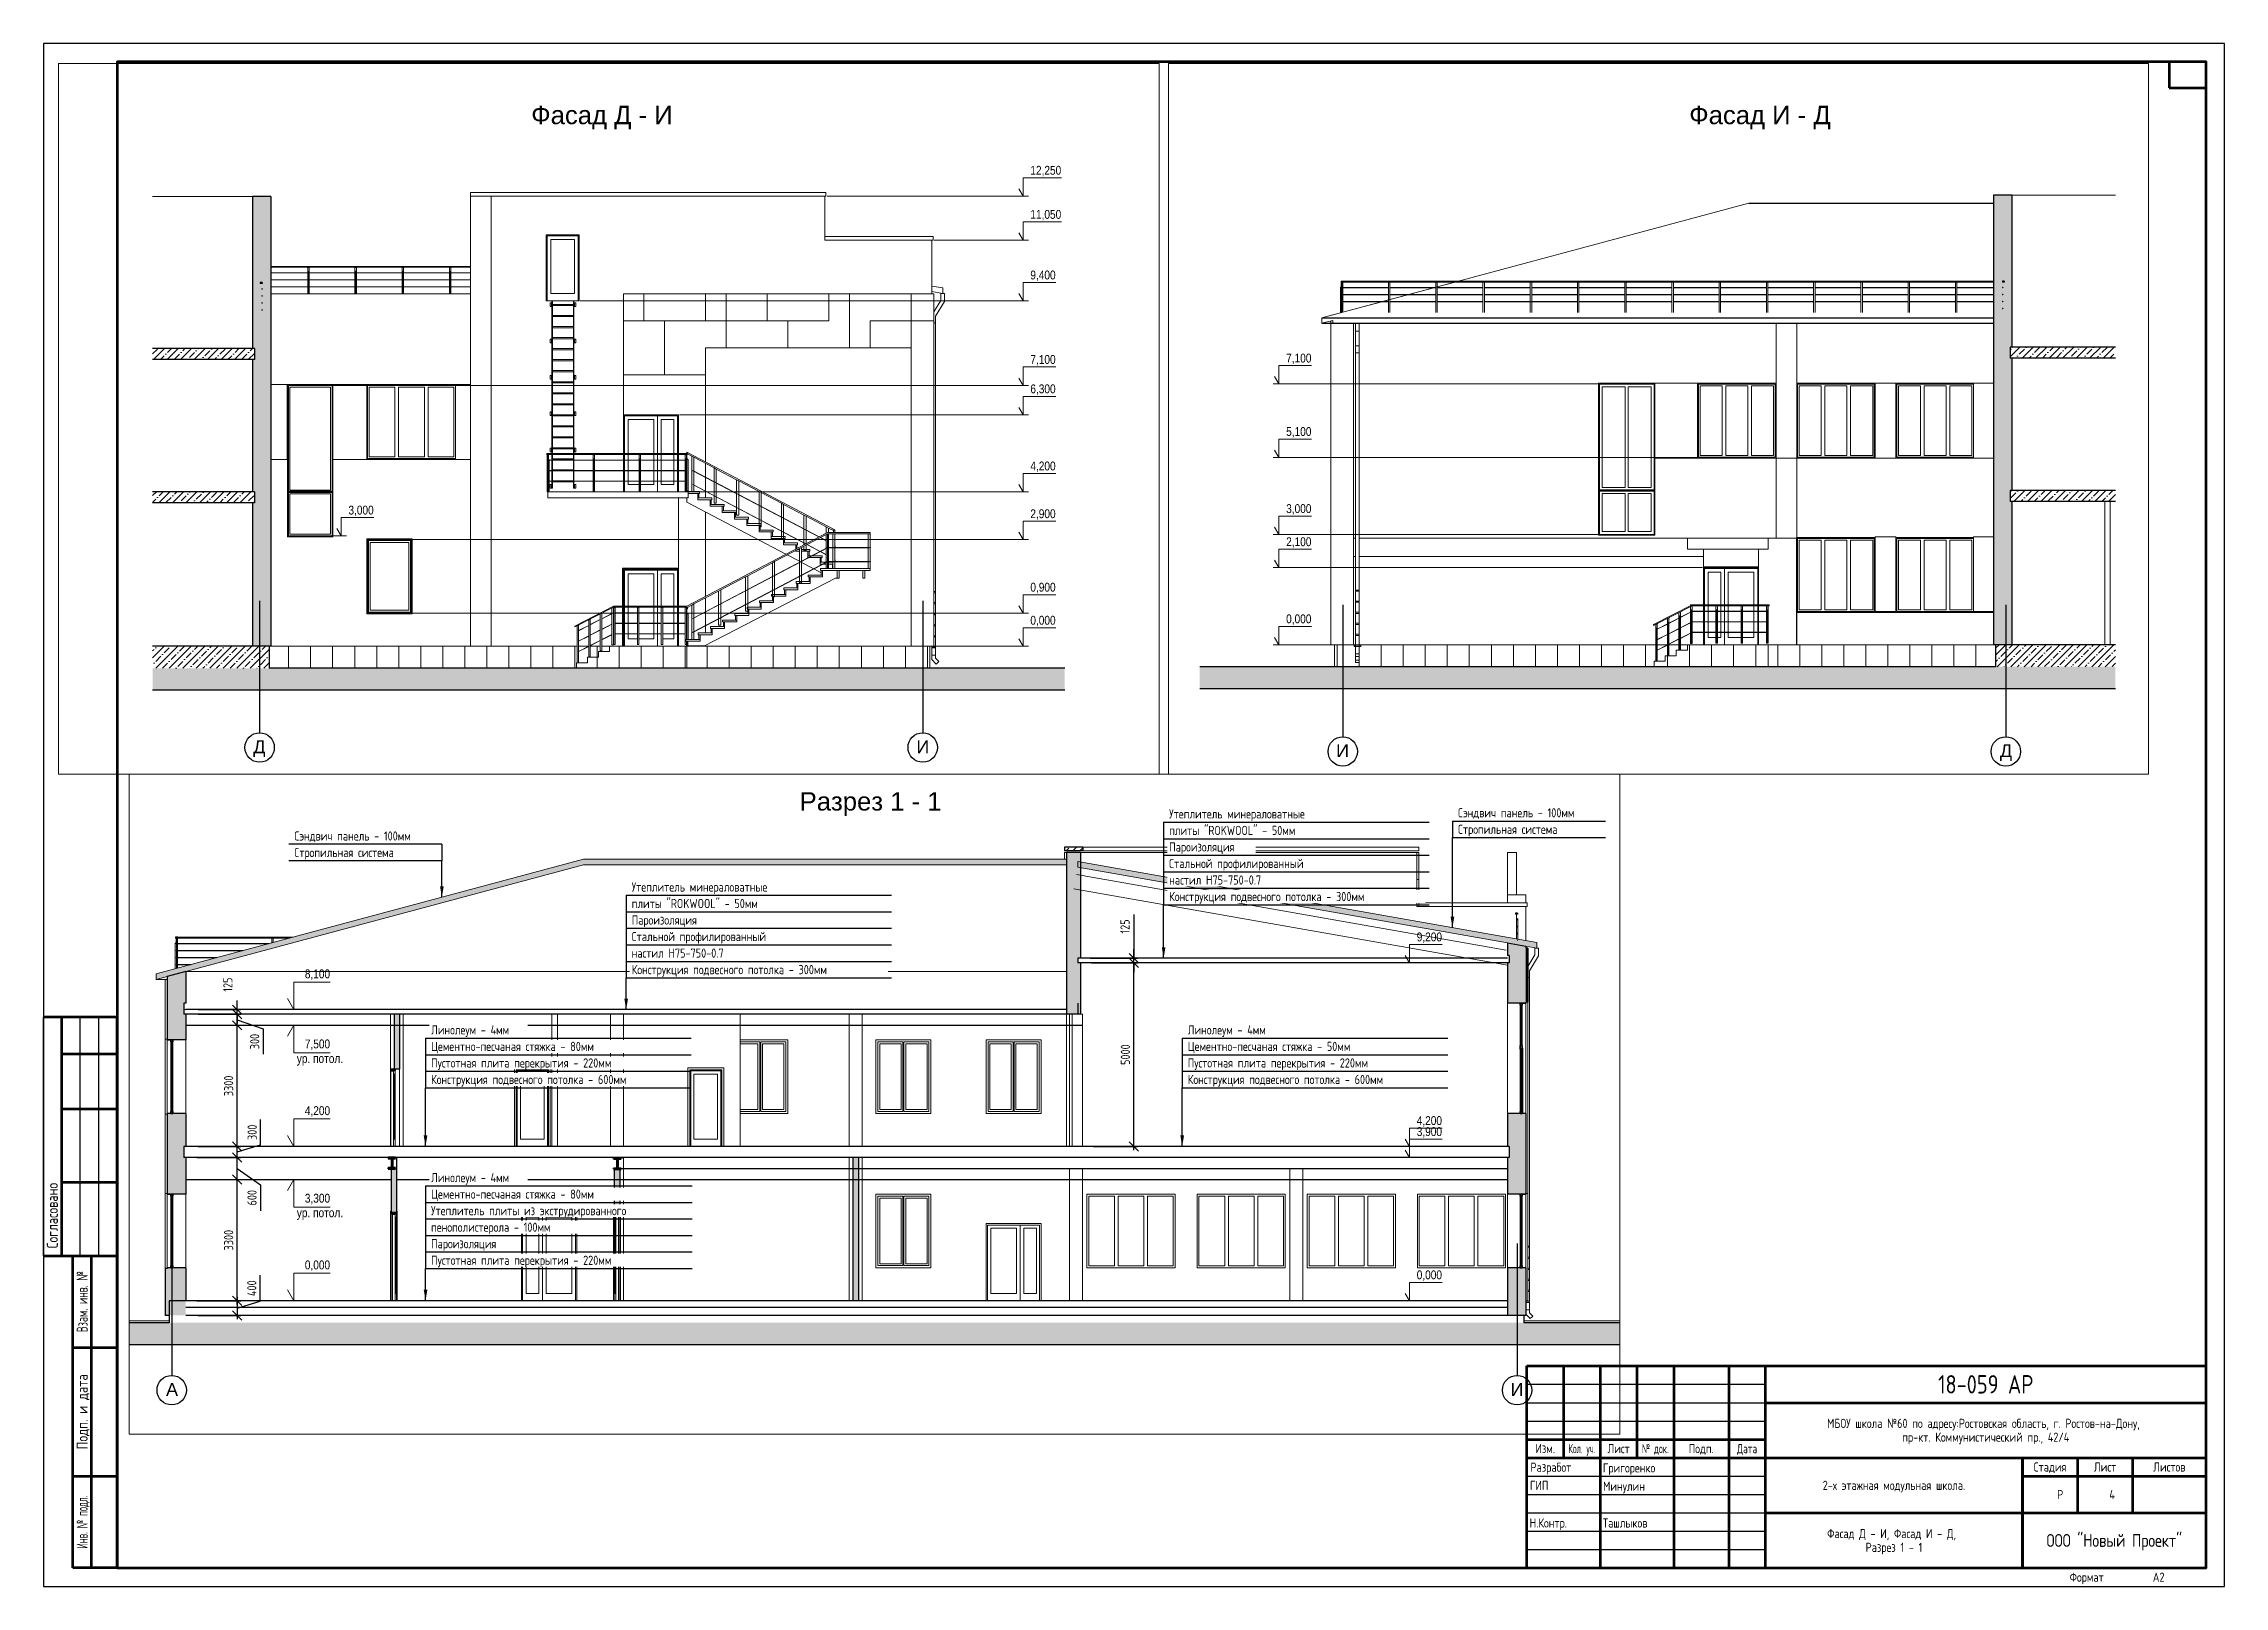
# Paper-space layout 'Лист3' of a CAD drawing. Header units: millimetres. Extents: x -3 to 591, y -3 to 417.
# The model-space entities are those that its viewports show. They can reach past a viewport. Long polylines and large blocks are cut down to what shows.
import ezdxf
from ezdxf.enums import TextEntityAlignment as Align

# ---------------------------------------------------------------- set-up
doc = ezdxf.new("R2010")
doc.units = ezdxf.units.MM
doc.header["$MEASUREMENT"] = 0
doc.set_wipeout_variables(frame=1)
doc.header["$PDMODE"] = 35
doc.linetypes.add('ГОСТ 2.303 5', pattern=[24, 20, -1.5, 1, -1.5])
doc.linetypes.add('Штрих-Штриховая', pattern=[1093.611073, 529.166651, -211.666656, 141.111112, -211.666656])
for name, color, linetype, lineweight in [('0_Ном._пера__1', 7, 'Continuous', 13), ('0_Ном._пера__100', 7, 'Continuous', 30), ('DIMENSIONS - Main_ works_Ном._пера__7', 5, 'Continuous', 0), ('Аннотация - Текст_Ном._пера__1', 7, 'Continuous', 13), ('Двери ARCHICAD_Ном._пера__1', 7, 'Continuous', 13), ('Интерьер - Мебель_Ном._пера__1', 7, 'Continuous', 13), ('Интерьер - Мебель_Ном._пера__100', 7, 'Continuous', 30), ('Конструктив - Колонны_Ном._пера__1', 7, 'Continuous', 13), ('Конструктив - Крыши_Ном._пера__1', 7, 'Continuous', 13), ('Конструктив - Перекрытия_Ном._пера__1', 7, 'Continuous', 13), ('Конструктив - Перекрытия_Ном._пера__100', 7, 'Continuous', 30), ('Конструктив - Стены Несущие_Ном._пера__1', 7, 'Continuous', 13), ('Конструктив - Стены Несущие_Ном._пера__100', 7, 'Continuous', 30), ('Конструктив - Стены Несущие_Ном._пера__95', 8, 'Continuous', 13), ('Окна ARCHICAD_Ном._пера__1', 7, 'Continuous', 13)]:
    doc.layers.add(name, color=color, linetype=linetype, lineweight=lineweight)
for name, color, linetype, lineweight, true_color in [('Двери ARCHICAD_Ном._пера__23', 7, 'Continuous', 35, 0x980099), ('Двери ARCHICAD_Ном._пера__3', 7, 'Continuous', 15, 0xff6500), ('Двери ARCHICAD_Ном._пера__43', 7, 'Continuous', 35, 0x006262), ('Окна ARCHICAD_Ном._пера__23', 7, 'Continuous', 35, 0x980099), ('Окна ARCHICAD_Ном._пера__3', 7, 'Continuous', 15, 0xff6500)]:
    doc.layers.add(name, color=color, linetype=linetype, lineweight=lineweight, true_color=true_color)
for name, color, linetype in [('Интерьер - Мебель', 7, 'Continuous'), ('Конструктив - Крыши', 7, 'Continuous'), ('Конструктив - Перекрытия', 7, 'Continuous')]:
    doc.layers.add(name, color=color, linetype=linetype)
doc.styles.add('ГОСТ 2.304', font='CS_Gost2304.shx')
doc.styles.add('СГЕНЕРИР_СТИЛЬ_1', font='ARIALN.TTF')
doc.styles.add('СГЕНЕРИР_СТИЛЬ_2', font='arial.ttf')
doc.dimstyles.new('СПДС', dxfattribs={"dimscale": 100, "dimtxt": 2.5, "dimasz": 2.5, "dimexe": 1, "dimexo": 3, "dimgap": 1, "dimtad": 1, "dimdec": 0, "dimtxsty": 'ГОСТ 2.304', "dimblk": 'OBLIQUE', "dimcen": 2.5, "dimdle": 1, "dimadec": 0, "dimazin": 2, "dimtfac": 0.75, "dimtdec": 0, "dimtmove": 1, "dimatfit": 3, "dimfxl": 1, "dimtfill": 1, "dimtolj": 1, "dimarcsym": 1})
pattern_1 = [(45, (1326135.97, 14078.06), (-183.84776, 183.84776), []), (45, (1326044.04, 14169.98), (-183.84776, 183.84776), [194.99999, -65, 0, -65])]
pattern_2 = [(45, (190926.95, 15020.95), (-183.84776, 183.84776), []), (45, (190835.03, 15112.87), (-183.84776, 183.84776), [194.99999, -65, 0, -65])]
pattern_3 = [(45, (1484894.57, 14729.2), (-183.84776, 183.84776), []), (45, (1484802.64, 14821.14), (-183.84776, 183.84776), [194.99999, -65, 0, -65])]

psp = doc.layouts.new('Лист3')

# ---------------------------------------------------------------- texts
at = {"linetype": 'Continuous', "style": 'СГЕНЕРИР_СТИЛЬ_2'}
for s, p in [('Фасад Д - И', (129.9, 395.16)), ('Фасад И - Д', (445.32, 395.16)), ('Разрез 1 - 1', (203.03, 208.3))]:
    psp.add_text(s, height=5, dxfattribs=at).set_placement(p)
at = {"linetype": 'Continuous', "lineweight": 25, "style": 'ГОСТ 2.304'}
psp.add_text('Согласовано', height=3, rotation=90, dxfattribs=at).set_placement((0.98, 89.09))
for s, width, p in [('Взам. инв. №', 0.8, (7.6, 74.59)), ('Инв. № подл.', 0.7, (7.6, 14.59))]:
    psp.add_text(s, height=3, rotation=90, dxfattribs=dict(at, width=width)).set_placement(p, align=Align.MIDDLE_CENTER)
psp.add_text('Подп. и дата', height=3, rotation=90, dxfattribs=at).set_placement((7.6, 44.59), align=Align.MIDDLE_CENTER)
for s, height, p in [('18-059 АР', 5, (526.1, 52.09)), ('МБОУ школа №60 по адресу:Ростовская область, г. Ростов-на-Дону, ', 2.5, (526.1, 41.46)), ('Изм.', 2.5, (406.1, 34.59)), ('Лист', 2.5, (426.1, 34.59)), ('Подп.', 2.5, (448.6, 34.59)), ('пр-кт. Коммунистический пр., 42/4', 2.5, (526.1, 37.71)), ('Стадия', 2.5, (543.6, 29.59)), ('Лист', 2.5, (558.6, 29.59)), ('Листов', 2.5, (576.1, 29.59)), ('2-х этажная модульная школа.', 2.5, (501.1, 24.59)), ('Р', 2.5, (546.37, 22.09)), ('4', 2.5, (560.52, 22.09)), ('Фасад Д - И, Фасад И - Д, ', 2.5, (501.1, 11.46)), ('ООО "Новый Проект"', 3.5, (561.11, 9.59)), ('Разрез 1 - 1', 2.5, (501.1, 7.71))]:
    psp.add_text(s, height=height, dxfattribs=at).set_placement(p, align=Align.MIDDLE_CENTER)
for s, width, p in [('Кол. уч.', 0.65, (416.1, 34.59)), ('№ док.', 0.8, (436.1, 34.59)), ('Дата', 0.9, (461.1, 34.59))]:
    psp.add_text(s, height=2.5, dxfattribs=dict(at, width=width)).set_placement(p, align=Align.MIDDLE_CENTER)
for s, p in [('Разработ', (402.1, 28.27)), ('Григоренко', (421.81, 28.09)), ('ГИП', (401.95, 23.33)), ('Минулин', (421.86, 23.09)), ('Н.Контр.', (401.85, 13.09)), ('Ташлыков', (421.82, 13.09)), ('A2', (571.6, -1.66))]:
    psp.add_text(s, height=2.5, dxfattribs=at).set_placement(p)
psp.add_text('Формат', height=2.5, dxfattribs=at).set_placement((553.6, -1.66), align=Align.CENTER)

msp = doc.modelspace()

# ---------------------------------------------------------------- texts
at = {"layer": 'DIMENSIONS - Main_ works_Ном._пера__7', "color": 5, "lineweight": 0, "char_height": 240, "attachment_point": 7, "style": 'СГЕНЕРИР_СТИЛЬ_1'}
for s, insert in [('\\A1;12,250', (734940, 26868.1)), ('\\A1;11,050', (734940, 25668.1)), ('\\A1;9,200', (888043.8, 24469.2)), ('\\A1;9,400', (734940, 24018.1)), ('\\A1;8,100', (857758, 23464.2)), ('\\A1;7,100', (783538.8, 22660.9)), ('\\A1;7,100', (734940, 21718.1)), ('\\A1;7,500', (857758, 21556.4)), ('\\A1;6,300', (734940, 20918.1)), ('\\A1;5,100', (783538.8, 20660.9)), ('\\A1;4,200', (857758, 19739.2)), ('\\A1;4,200', (888043.8, 19469.2)), ('\\A1;4,200', (734940, 18818.1)), ('\\A1;3,900', (888043.8, 19169.2)), ('\\A1;3,000', (783538.8, 18560.9)), ('\\A1;3,000', (716365.9, 17618.1)), ('\\A1;2,100', (783538.8, 17660.9)), ('\\A1;2,900', (734940, 17518.1)), ('\\A1;3,300', (857758, 17356.4)), ('\\A1;0,900', (734940, 15518.1)), ('\\A1;0,000', (783538.8, 15560.9)), ('\\A1;0,000', (857758, 15539.2)), ('\\A1;0,000', (888043.8, 15269.2)), ('\\A1;0,000', (734940, 14618.1))]:
    msp.add_mtext(s, dxfattribs=dict(at, insert=insert))
at = {"layer": 'DIMENSIONS - Main_ works_Ном._пера__7', "color": 5, "lineweight": 0, "char_height": 240, "width": 1453.363, "attachment_point": 7, "style": 'СГЕНЕРИР_СТИЛЬ_1'}
for insert in [(857539.3, 21131.3), (857539.3, 16931.3)]:
    msp.add_mtext('\\A1;ур. потол.', dxfattribs=dict(at, insert=insert))
at = {"layer": 'Аннотация - Текст_Ном._пера__1', "color": 7, "linetype": 'Continuous', "lineweight": 13, "char_height": 350, "style": 'СГЕНЕРИР_СТИЛЬ_2'}
for s, insert, attachment_point in [('\\A1;А', (854304.3, 12489.4), 3), ('\\A1;И', (890950.3, 12489.4), 3), ('\\A1;И', (785252.4, 12309.6), 3), ('\\A1;Д', (803313.3, 12309.6), 3), ('\\A1;Д', (713774.2, 11513.9), 1), ('\\A1;И', (731835.2, 11513.9), 1)]:
    msp.add_mtext(s, dxfattribs=dict(at, insert=insert, attachment_point=attachment_point))

# ---------------------------------------------------------------- blocks, each defined once
blk = doc.blocks.new('_Oblique')
at = {"color": 0, "linetype": 'ByBlock', "lineweight": -2}
blk.add_line((-0.5, -0.5), (0.5, 0.5), dxfattribs=at)
blk = doc.blocks.new('*D1947')
at = {"color": 0, "lineweight": -2, "transparency": 16777216}
for p, q in [((854813, 18029), (856013, 18029)), ((855913, 14629), (855913, 18129)), ((854813, 14729), (856013, 14729))]:
    blk.add_line(p, q, dxfattribs=at)
at = {"layer": 'Defpoints', "color": 0, "transparency": 16777216}
for p in [(854513, 18029), (855913, 18029), (854513, 14729)]:
    blk.add_point(p, dxfattribs=at)
at = {"color": 0, "lineweight": -2, "transparency": 16777216, "xscale": 250, "yscale": 250, "zscale": 250}
for p, rotation in [((855913, 18029), 90), ((855913, 14729), 270)]:
    blk.add_blockref('_Oblique', p, dxfattribs=dict(at, rotation=rotation))
at = {"color": 0, "transparency": 16777216, "insert": (855682, 16379), "char_height": 250, "attachment_point": 5, "rotation": 90, "style": 'ГОСТ 2.304', "bg_fill": 3, "box_fill_scale": 1.25, "bg_fill_color": 256, "bg_fill_true_color": 13158600, "bg_fill_transparency": 0}
blk.add_mtext('\\A1;3300', dxfattribs=at)
blk = doc.blocks.new('*D1948')
at = {"color": 0, "lineweight": -2, "transparency": 16777216}
for p, q in [((854813, 18629), (856013, 18629)), ((855913, 17929), (855913, 18729)), ((854813, 18029), (856013, 18029)), ((855913, 18329), (856551, 17886)), ((856551, 17886), (856551, 17180))]:
    blk.add_line(p, q, dxfattribs=at)
at = {"layer": 'Defpoints', "color": 0, "transparency": 16777216}
for p in [(854513, 18629), (855913, 18629), (854513, 18029)]:
    blk.add_point(p, dxfattribs=at)
at = {"color": 0, "lineweight": -2, "transparency": 16777216, "xscale": 250, "yscale": 250, "zscale": 250, "rotation": 90}
blk.add_blockref('_Oblique', (855913, 18629), dxfattribs=at)
at = {"color": 0, "transparency": 16777216, "insert": (856319, 17533), "char_height": 250, "attachment_point": 5, "rotation": 90, "style": 'ГОСТ 2.304', "bg_fill": 3, "box_fill_scale": 1.25, "bg_fill_color": 256, "bg_fill_true_color": 13158600, "bg_fill_transparency": 0}
blk.add_mtext('\\A1;600', dxfattribs=at)
at = {"color": 0, "lineweight": -2, "transparency": 16777216, "xscale": 250, "yscale": 250, "zscale": 250, "rotation": 270}
blk.add_blockref('_Oblique', (855913, 18029), dxfattribs=at)
blk = doc.blocks.new('*D1949')
at = {"color": 0, "lineweight": -2, "transparency": 16777216}
for p, q in [((856553, 18971), (856553, 19659)), ((855913, 18529), (855913, 19029)), ((854813, 18629), (856013, 18629)), ((854854, 18929), (856013, 18929)), ((855913, 18779), (856553, 18971))]:
    blk.add_line(p, q, dxfattribs=at)
at = {"layer": 'Defpoints', "color": 0, "transparency": 16777216}
for p in [(854513, 18629), (854554, 18929)]:
    blk.add_point(p, dxfattribs=at)
at = {"color": 0, "transparency": 16777216, "insert": (856323, 19315), "char_height": 250, "attachment_point": 5, "rotation": 90, "style": 'ГОСТ 2.304', "bg_fill": 3, "box_fill_scale": 1.25, "bg_fill_color": 256, "bg_fill_true_color": 13158600, "bg_fill_transparency": 0}
blk.add_mtext('\\A1;300', dxfattribs=at)
at = {"layer": 'Defpoints', "color": 0, "transparency": 16777216}
blk.add_point((855913, 18929), dxfattribs=at)
at = {"color": 0, "lineweight": -2, "transparency": 16777216, "xscale": 250, "yscale": 250, "zscale": 250}
for p, rotation in [((855913, 18929), 90), ((855913, 18629), 270)]:
    blk.add_blockref('_Oblique', p, dxfattribs=dict(at, rotation=rotation))
blk = doc.blocks.new('*D1950')
at = {"color": 0, "lineweight": -2, "transparency": 16777216}
for p, q in [((854854, 22229), (856013, 22229)), ((855913, 18829), (855913, 22329)), ((854854, 18929), (856013, 18929))]:
    blk.add_line(p, q, dxfattribs=at)
at = {"layer": 'Defpoints', "color": 0, "transparency": 16777216}
for p in [(854554, 22229), (855913, 22229), (854554, 18929)]:
    blk.add_point(p, dxfattribs=at)
at = {"color": 0, "lineweight": -2, "transparency": 16777216, "xscale": 250, "yscale": 250, "zscale": 250}
for p, rotation in [((855913, 22229), 90), ((855913, 18929), 270)]:
    blk.add_blockref('_Oblique', p, dxfattribs=dict(at, rotation=rotation))
at = {"color": 0, "transparency": 16777216, "insert": (855682, 20579), "char_height": 250, "attachment_point": 5, "rotation": 90, "style": 'ГОСТ 2.304', "bg_fill": 3, "box_fill_scale": 1.25, "bg_fill_color": 256, "bg_fill_true_color": 13158600, "bg_fill_transparency": 0}
blk.add_mtext('\\A1;3300', dxfattribs=at)
blk = doc.blocks.new('*D1951')
at = {"color": 0, "lineweight": -2, "transparency": 16777216}
for p, q in [((855913, 22129), (855913, 22629)), ((854854, 22529), (856013, 22529)), ((854854, 22229), (856013, 22229)), ((855913, 22379), (856622, 22130)), ((856622, 22130), (856622, 21442))]:
    blk.add_line(p, q, dxfattribs=at)
at = {"layer": 'Defpoints', "color": 0, "transparency": 16777216}
for p in [(854554, 22529), (854554, 22229), (855913, 22529)]:
    blk.add_point(p, dxfattribs=at)
at = {"color": 0, "lineweight": -2, "transparency": 16777216, "xscale": 250, "yscale": 250, "zscale": 250, "rotation": 90}
blk.add_blockref('_Oblique', (855913, 22529), dxfattribs=at)
at = {"color": 0, "transparency": 16777216, "insert": (856392, 21786), "char_height": 250, "attachment_point": 5, "rotation": 90, "style": 'ГОСТ 2.304', "bg_fill": 3, "box_fill_scale": 1.25, "bg_fill_color": 256, "bg_fill_true_color": 13158600, "bg_fill_transparency": 0}
blk.add_mtext('\\A1;300', dxfattribs=at)
at = {"color": 0, "lineweight": -2, "transparency": 16777216, "xscale": 250, "yscale": 250, "zscale": 250, "rotation": 270}
blk.add_blockref('_Oblique', (855913, 22229), dxfattribs=at)
blk = doc.blocks.new('*D1952')
at = {"color": 0, "lineweight": -2, "transparency": 16777216}
for p, q in [((854854, 22654), (856013, 22654)), ((855913, 22654), (855913, 22904)), ((855913, 22529), (855913, 22654)), ((854854, 22529), (856013, 22529)), ((855913, 22529), (855913, 22279))]:
    blk.add_line(p, q, dxfattribs=at)
at = {"layer": 'Defpoints', "color": 0, "transparency": 16777216}
for p in [(854554, 22654), (855913, 22654), (854554, 22529)]:
    blk.add_point(p, dxfattribs=at)
at = {"color": 0, "lineweight": -2, "transparency": 16777216, "xscale": 250, "yscale": 250, "zscale": 250}
for p, rotation in [((855913, 22654), 270), ((855913, 22529), 90)]:
    blk.add_blockref('_Oblique', p, dxfattribs=dict(at, rotation=rotation))
at = {"color": 0, "transparency": 16777216, "insert": (855660, 23335), "char_height": 250, "attachment_point": 5, "rotation": 90, "style": 'ГОСТ 2.304', "bg_fill": 3, "box_fill_scale": 1.25, "bg_fill_color": 256, "bg_fill_true_color": 13158600, "bg_fill_transparency": 0}
blk.add_mtext('\\A1;125', dxfattribs=at)
blk = doc.blocks.new('*D1954')
at = {"color": 0, "lineweight": -2, "transparency": 16777216}
for p, q in [((879188, 23929), (880438, 23929)), ((880338, 18829), (880338, 24029)), ((879238, 18929), (880438, 18929))]:
    blk.add_line(p, q, dxfattribs=at)
at = {"layer": 'Defpoints', "color": 0, "transparency": 16777216}
for p in [(878888, 23929), (880338, 23929), (878938, 18929)]:
    blk.add_point(p, dxfattribs=at)
at = {"color": 0, "lineweight": -2, "transparency": 16777216, "xscale": 250, "yscale": 250, "zscale": 250}
for p, rotation in [((880338, 23929), 90), ((880338, 18929), 270)]:
    blk.add_blockref('_Oblique', p, dxfattribs=dict(at, rotation=rotation))
at = {"color": 0, "transparency": 16777216, "insert": (880107, 21429), "char_height": 250, "attachment_point": 5, "rotation": 90, "style": 'ГОСТ 2.304', "bg_fill": 3, "box_fill_scale": 1.25, "bg_fill_color": 256, "bg_fill_true_color": 13158600, "bg_fill_transparency": 0}
blk.add_mtext('\\A1;5000', dxfattribs=at)
blk = doc.blocks.new('*D1955')
at = {"color": 0, "lineweight": -2, "transparency": 16777216}
for p, q in [((880338, 25240), (880338, 24054)), ((879150, 24054), (880438, 24054)), ((879188, 23929), (880438, 23929)), ((880338, 24054), (880338, 24304)), ((880338, 23929), (880338, 24054)), ((880338, 23929), (880338, 24054)), ((880338, 23929), (880338, 23679))]:
    blk.add_line(p, q, dxfattribs=at)
at = {"layer": 'Defpoints', "color": 0, "transparency": 16777216}
for p in [(878850, 24054), (878888, 23929), (880338, 24054)]:
    blk.add_point(p, dxfattribs=at)
at = {"color": 0, "lineweight": -2, "transparency": 16777216, "xscale": 250, "yscale": 250, "zscale": 250}
for p, rotation in [((880338, 24054), 270), ((880338, 23929), 90)]:
    blk.add_blockref('_Oblique', p, dxfattribs=dict(at, rotation=rotation))
at = {"color": 0, "transparency": 16777216, "insert": (880098, 24919), "char_height": 250, "attachment_point": 5, "rotation": 90, "style": 'ГОСТ 2.304', "bg_fill": 3, "box_fill_scale": 1.25, "bg_fill_color": 256, "bg_fill_true_color": 13158600, "bg_fill_transparency": 0}
blk.add_mtext('\\A1;125', dxfattribs=at)
blk = doc.blocks.new('*D1957')
at = {"color": 0, "lineweight": -2, "transparency": 16777216}
for p, q in [((856538, 14717), (856538, 15423)), ((854813, 14729), (856013, 14729)), ((854852, 14329), (856013, 14329)), ((855913, 14829), (855913, 14229)), ((855913, 14529), (856538, 14717))]:
    blk.add_line(p, q, dxfattribs=at)
at = {"layer": 'Defpoints', "color": 0, "transparency": 16777216}
for p in [(854513, 14729), (854552, 14329), (855913, 14329)]:
    blk.add_point(p, dxfattribs=at)
at = {"color": 0, "lineweight": -2, "transparency": 16777216, "xscale": 250, "yscale": 250, "zscale": 250, "rotation": 270}
blk.add_blockref('_Oblique', (855913, 14329), dxfattribs=at)
at = {"color": 0, "transparency": 16777216, "insert": (856313, 15070), "char_height": 250, "attachment_point": 5, "rotation": 90, "style": 'ГОСТ 2.304', "bg_fill": 3, "box_fill_scale": 1.25, "bg_fill_color": 256, "bg_fill_true_color": 13158600, "bg_fill_transparency": 0}
blk.add_mtext('\\A1;400', dxfattribs=at)
at = {"color": 0, "lineweight": -2, "transparency": 16777216, "xscale": 250, "yscale": 250, "zscale": 250, "rotation": 90}
blk.add_blockref('_Oblique', (855913, 14729), dxfattribs=at)

# ---------------------------------------------------------------- hatches: boundary and pattern name
at = {"layer": 'Интерьер - Мебель', "linetype": 'Continuous', "lineweight": 0, "true_color": 0x000000}
for points in [[(890787.5, 25257.1), (890787.5, 25282.1), (890737.5, 25282.1), (890737.5, 25257.1)], [(890780, 25107.1), (890780, 25102.1), (890785, 25102.1), (890785, 25107.1)], [(803048.4, 24894.4), (803098.4, 24894.4), (803098.4, 24919.4), (803048.4, 24919.4)], [(803055.9, 24744.4), (803050.9, 24744.4), (803050.9, 24739.4), (803055.9, 24739.4)], [(803055.9, 24554.4), (803050.9, 24554.4), (803050.9, 24549.4), (803055.9, 24549.4)], [(803055.9, 24364.4), (803050.9, 24364.4), (803050.9, 24359.4), (803055.9, 24359.4)], [(854237.5, 24602.6), (854287.5, 24602.6), (854287.5, 24627.6), (854237.5, 24627.6)], [(854245, 24452.6), (854240, 24452.6), (854240, 24447.6), (854245, 24447.6)], [(890780, 24917.1), (890780, 24912.1), (890785, 24912.1), (890785, 24917.1)], [(890780, 24727.1), (890780, 24722.1), (890785, 24722.1), (890785, 24727.1)], [(890780, 24537.1), (890780, 24532.1), (890785, 24532.1), (890785, 24537.1)], [(714014.6, 23951.5), (714014.6, 23976.5), (713964.6, 23976.5), (713964.6, 23951.5)], [(714007.1, 23801.5), (714007.1, 23796.5), (714012.1, 23796.5), (714012.1, 23801.5)], [(803055.9, 24174.4), (803050.9, 24174.4), (803050.9, 24169.4), (803055.9, 24169.4)], [(854245, 24262.6), (854240, 24262.6), (854240, 24257.6), (854245, 24257.6)], [(854245, 24072.6), (854240, 24072.6), (854240, 24067.6), (854245, 24067.6)], [(854245, 23882.6), (854240, 23882.6), (854240, 23877.6), (854245, 23877.6)], [(714007.1, 23611.5), (714007.1, 23606.5), (714012.1, 23606.5), (714012.1, 23611.5)], [(714007.1, 23421.5), (714007.1, 23416.5), (714012.1, 23416.5), (714012.1, 23421.5)], [(714007.1, 23231.5), (714007.1, 23226.5), (714012.1, 23226.5), (714012.1, 23231.5)]]:
    msp.add_hatch(color=18, dxfattribs=at).paths.add_polyline_path(points)
at = {"layer": 'Конструктив - Крыши', "linetype": 'Continuous', "lineweight": 13}
for points in [[(865347.9, 26746.9), (853712.5, 23629.2), (853712.5, 23479.2), (865347.9, 26596.9)], [(878507.5, 26746.9), (865347.9, 26746.9), (865347.9, 26596.9), (878507.5, 26596.9)], [(891312.5, 24479.7), (878812.5, 26683.7), (878812.5, 26533.3), (891312.5, 24329.2)]]:
    msp.add_hatch(color=8, dxfattribs=at).paths.add_polyline_path(points)
at = {"layer": 'Конструктив - Перекрытия', "linetype": 'Continuous', "lineweight": 0, "true_color": 0x000000}
h = msp.add_hatch(dxfattribs=at)
h.set_pattern_fill('ЛИНИИ_НАКЛОННЫЕ_СПЛОШНЫЕ_FC', color=18, style=0, pattern_type=2)
h.set_pattern_definition(pattern_3)
h.paths.add_polyline_path([(878447.5, 26979.2), (878947.5, 26979.2), (878947.5, 27079.2), (878447.5, 27079.2)])
h = msp.add_hatch(dxfattribs=at)
h.set_pattern_fill('ЛИНИИ_НАКЛОННЫЕ_СПЛОШНЫЕ_F9', color=18, style=0, pattern_type=2)
h.set_pattern_definition(pattern_2)
h.paths.add_polyline_path([(806126.9, 23120.9), (803259, 23120.9), (803259, 22820.9), (806126.9, 22820.9)])
h = msp.add_hatch(dxfattribs=at)
h.set_pattern_fill('ЛИНИИ_НАКЛОННЫЕ_СПЛОШНЫЕ_FE', color=18, style=0, pattern_type=2)
h.set_pattern_definition(pattern_1)
h.paths.add_polyline_path([(711033.5, 21878.1), (713803.9, 21878.1), (713803.9, 22178.1), (711033.5, 22178.1)])
h = msp.add_hatch(dxfattribs=at)
h.set_pattern_fill('ЛИНИИ_НАКЛОННЫЕ_СПЛОШНЫЕ_F9', color=18, style=0, pattern_type=2)
h.set_pattern_definition(pattern_2)
h.paths.add_polyline_path([(806126.9, 19220.9), (803259, 19220.9), (803259, 18920.9), (806126.9, 18920.9)])
h = msp.add_hatch(dxfattribs=at)
h.set_pattern_fill('ЛИНИИ_НАКЛОННЫЕ_СПЛОШНЫЕ_FE', color=18, style=0, pattern_type=2)
h.set_pattern_definition(pattern_1)
h.paths.add_polyline_path([(711033.5, 17978.1), (713803.9, 17978.1), (713803.9, 18278.1), (711033.5, 18278.1)])
h = msp.add_hatch(dxfattribs=at)
h.set_pattern_fill('СЕТКА_600X600_0004', color=18, style=0, pattern_type=2)
h.set_pattern_definition([(180, (190926.95, 15020.95), (1e-10, 600), []), (90, (190926.95, 15020.95), (600, 0), [])])
h.paths.add_polyline_path([(784859, 14420.9), (793566.1, 14420.9), (793566.1, 14570.9), (793605.7, 14570.9), (793605.7, 15020.9), (785528.8, 15020.9), (785528.8, 15005), (785568.8, 15005), (785568.8, 14975), (785528.8, 14975), (785528.8, 14533.6), (785428.8, 14533.6), (785428.8, 14975), (785388.8, 14975), (785388.8, 15005), (785428.8, 15005), (785428.8, 15020.9), (784859, 15020.9)])
h = msp.add_hatch(dxfattribs=at)
h.set_pattern_fill('СЕТКА_600X600_0004', color=18, style=0, pattern_type=2)
h.set_pattern_definition([(180, (190926.95, 15020.95), (0, 600), []), (90, (190926.95, 15020.95), (600, 0), [])])
h.paths.add_polyline_path([(793921.7, 15011.4), (793645.7, 14870.7), (793645.7, 14570.9), (793866.1, 14570.9), (793866.1, 14720.9), (794166.1, 14720.9), (794166.1, 14870.9), (794466.1, 14870.9), (794466.1, 15020.9), (794277.7, 15020.9), (794277.7, 14892.2), (794237.7, 14892.2), (794237.7, 15020.9), (793961.7, 15020.9), (793961.7, 14731.2), (793921.7, 14731.2)])
h = msp.add_hatch(dxfattribs=at)
h.set_pattern_fill('СЕТКА_600X600_0004', color=18, style=0, pattern_type=2)
h.set_pattern_definition([(180, (190926.95, 15020.95), (0, 600), []), (90, (190926.95, 15020.95), (600, 0), [])])
h.paths.add_polyline_path([(794466.1, 15020.9), (794466.1, 14420.9), (796666.1, 14420.9), (796666.1, 15020.9)])
h = msp.add_hatch(dxfattribs=at)
h.set_pattern_fill('СЕТКА_600X600_0004', color=18, style=0, pattern_type=2)
h.set_pattern_definition([(180, (190926.95, 15020.95), (0, 600), []), (90, (190926.95, 15020.95), (600, 0), [])])
h.paths.add_polyline_path([(796666.1, 15020.9), (796666.1, 14420.9), (802859, 14420.9), (802859, 15020.9)])
h = msp.add_hatch(dxfattribs=at)
h.set_pattern_fill('ЛИНИИ_НАКЛОННЫЕ_СПЛОШНЫЕ_F9', color=18, style=0, pattern_type=2)
h.set_pattern_definition(pattern_2)
h.paths.add_polyline_path([(806126.9, 15020.9), (802859, 15020.9), (802859, 14420.9), (806126.9, 14420.9)])
h = msp.add_hatch(dxfattribs=at)
h.set_pattern_fill('ЛИНИИ_НАКЛОННЫЕ_СПЛОШНЫЕ_F9', color=18, style=0, pattern_type=2)
h.set_pattern_definition(pattern_2)
h.paths.add_polyline_path([(806126.9, 14420.9), (781184.7, 14420.9), (781184.7, 13820.9), (806126.9, 13820.9)])
h = msp.add_hatch(dxfattribs=at)
h.set_pattern_fill('СЕТКА_600X600_0004', color=18, style=0, pattern_type=2)
h.set_pattern_definition([(180, (190926.95, 15020.95), (0, 600), []), (90, (190926.95, 15020.95), (600, 0), [])])
h.paths.add_polyline_path([(794166.1, 14720.9), (793866.1, 14720.9), (793866.1, 14420.9), (794166.1, 14420.9)])
h = msp.add_hatch(dxfattribs=at)
h.set_pattern_fill('ЛИНИИ_НАКЛОННЫЕ_СПЛОШНЫЕ_FE', color=18, style=0, pattern_type=2)
h.set_pattern_definition(pattern_1)
h.paths.add_polyline_path([(711033.5, 13478.1), (714203.9, 13478.1), (714203.9, 14078.1), (711033.5, 14078.1)])
h = msp.add_hatch(dxfattribs=at)
h.set_pattern_fill('СЕТКА_600X600_0003', color=18, style=0, pattern_type=2)
h.set_pattern_definition([(0, (1326135.97, 14078.06), (-3e-10, 600), []), (90, (1326135.97, 14078.06), (-600, 0), [])])
h.paths.add_polyline_path([(722594.1, 14078.1), (714203.9, 14078.1), (714203.9, 13478.1), (722578.9, 13478.1), (722578.9, 13628.1), (722594.1, 13628.1)])
h = msp.add_hatch(dxfattribs=at)
h.set_pattern_fill('СЕТКА_600X600_0003', color=18, style=0, pattern_type=2)
h.set_pattern_definition([(6e-15, (1326135.97, 14078.06), (0, 600), []), (90, (1326135.97, 14078.06), (-600, 0), [])])
h.paths.add_polyline_path([(722634.1, 13628.1), (722878.9, 13628.1), (722878.9, 13778.1), (723178.9, 13778.1), (723178.9, 13928.1), (723478.9, 13928.1), (723478.9, 14078.1), (723266.1, 14078.1), (723266.1, 13949.3), (723226.1, 13949.3), (723226.1, 14078.1), (722950.1, 14078.1), (722950.1, 13788.3), (722910.1, 13788.3), (722910.1, 14068.5), (722634.1, 13927.9)])
h = msp.add_hatch(dxfattribs=at)
h.set_pattern_fill('СЕТКА_600X600_0003', color=18, style=0, pattern_type=2)
h.set_pattern_definition([(180, (1326135.97, 14078.06), (0, 600), []), (90, (1326135.97, 14078.06), (600, 0), [])])
h.paths.add_polyline_path([(723178.9, 13778.1), (722878.9, 13778.1), (722878.9, 13478.1), (723178.9, 13478.1)])
h = msp.add_hatch(dxfattribs=at)
h.set_pattern_fill('СЕТКА_600X600_0003', color=18, style=0, pattern_type=2)
h.set_pattern_definition([(0, (1326135.97, 14078.06), (0, 600), []), (90, (1326135.97, 14078.06), (-600, 0), [])])
h.paths.add_polyline_path([(723478.9, 13478.1), (725578.9, 13478.1), (725578.9, 14078.1), (723478.9, 14078.1)])
h = msp.add_hatch(dxfattribs=at)
h.set_pattern_fill('СЕТКА_600X600_0003', color=18, style=0, pattern_type=2)
h.set_pattern_definition([(0, (1326135.97, 14078.06), (0, 600), []), (90, (1326135.97, 14078.06), (-600, 0), [])])
h.paths.add_polyline_path([(732203.9, 14078.1), (725578.9, 14078.1), (725578.9, 13478.1), (732203.9, 13478.1)])
h = msp.add_hatch(dxfattribs=at)
h.set_pattern_fill('ЛИНИИ_НАКЛОННЫЕ_СПЛОШНЫЕ_FC', color=18, style=0, pattern_type=2)
h.set_pattern_definition(pattern_3)
h.paths.add_polyline_path([(842307.8, 13529.2), (905449.9, 13529.2), (905449.9, 14129.2), (842307.8, 14129.2)])
h = msp.add_hatch(dxfattribs=at)
h.set_pattern_fill('ЛИНИИ_НАКЛОННЫЕ_СПЛОШНЫЕ_FE', color=18, style=0, pattern_type=2)
h.set_pattern_definition(pattern_1)
h.paths.add_polyline_path([(711033.5, 12878.1), (735878.3, 12878.1), (735878.3, 13478.1), (711033.5, 13478.1)])
at = {"layer": 'Конструктив - Стены Несущие_Ном._пера__95', "linetype": 'Continuous', "lineweight": 0, "true_color": 0x3f3f3f}
for points in [[(803309, 22820.9), (803259, 22820.9), (803259, 23120.9), (803309, 23120.9), (803309, 27260.9), (802809, 27260.9), (802809, 19220.9), (803309, 19220.9)], [(878887.5, 23929.2), (878812.5, 23929.2), (878812.5, 24054.2), (878887.5, 24054.2), (878887.5, 26929.2), (878507.5, 26929.2), (878507.5, 22533.9), (878887.5, 22533.9)], [(713753.9, 21878.1), (713753.9, 18278.1), (714253.9, 18278.1), (714253.9, 26318.1), (713753.9, 26318.1), (713753.9, 22178.1), (713803.9, 22178.1), (713803.9, 21878.1)], [(891012.5, 24382.1), (890512.5, 24470.3), (890512.5, 24129.2), (890562.5, 24129.2), (890562.5, 23929.2), (890512.5, 23929.2), (890512.5, 22829.2), (891012.5, 22829.2)], [(891012.5, 23588.8), (891067.5, 23588.8), (891067.5, 24323.4), (891012.5, 24323.4)], [(854512.5, 23693.6), (854012.5, 23559.6), (854012.5, 21829.2), (854512.5, 21829.2), (854512.5, 22529.2), (854462.5, 22529.2), (854462.5, 22829.2), (854512.5, 22829.2)], [(891012.5, 22854.2), (891067.5, 22854.2), (891067.5, 23588.8), (891012.5, 23588.8)], [(860187.5, 22529.2), (860187.5, 21029.2), (860337.5, 21029.2), (860337.5, 22529.2)], [(854012.5, 18929.2), (854512.5, 18929.2), (854512.5, 19829.2), (854012.5, 19829.2)], [(891012.5, 18929.2), (891012.5, 19829.2), (890512.5, 19829.2), (890512.5, 18929.2)], [(803309, 18920.9), (803259, 18920.9), (803259, 19220.9), (802809, 19220.9), (802809, 15020.9), (803309, 15020.9)], [(854512.5, 18629.2), (854462.5, 18629.2), (854462.5, 18929.2), (854012.5, 18929.2), (854012.5, 17629.2), (854512.5, 17629.2)], [(872837.5, 18629.2), (872687.5, 18629.2), (872687.5, 14729.2), (872837.5, 14729.2)], [(890512.5, 18629.2), (890512.5, 17629.2), (890912.5, 17629.2), (891012.5, 17629.2), (891012.5, 18929.2), (890562.5, 18929.2), (890562.5, 18629.2)], [(713753.9, 17978.1), (713753.9, 14078.1), (714253.9, 14078.1), (714253.9, 18278.1), (713803.9, 18278.1), (713803.9, 17978.1)], [(854012.5, 14329.2), (854012.5, 15609.2), (853957.5, 15609.2), (853957.5, 14329.2)], [(854512.5, 14329.2), (854512.5, 15629.2), (854012.5, 15629.2), (854012.5, 14329.2)], [(890512.5, 14329.2), (891012.5, 14329.2), (891012.5, 15629.2), (890912.5, 15629.2), (890512.5, 15629.2)]]:
    msp.add_hatch(color=250, dxfattribs=at).paths.add_polyline_path(points)
at = {"layer": 'Конструктив - Стены Несущие_Ном._пера__95', "linetype": 'Continuous', "lineweight": 0}
for points in [[(860256.5, 18329.2), (860106.5, 18329.2), (860106.5, 17129.2), (860256.5, 17129.2)], [(866337.5, 18317.2), (866187.5, 18317.2), (866187.5, 17129.2), (866337.5, 17129.2)]]:
    msp.add_hatch(color=250, dxfattribs=at).paths.add_polyline_path(points)

# ---------------------------------------------------------------- linework, layer by layer
at = {"ltscale": 100}
for p, q in [((796144.4, 27038.7), (802809, 27038.7)), ((784509, 23920.9), (802809, 23920.9)), ((784509, 23770.9), (802809, 23770.9)), ((854512.5, 22529.2), (854512.5, 22229.2)), ((854512.5, 22229.2), (878937.5, 22229.2)), ((860282.5, 18029.2), (866187.5, 18029.2)), ((866187.5, 18029.2), (890512.5, 18029.2)), ((866369.8, 18329.2), (890512.5, 18329.2))]:
    msp.add_line(p, q, dxfattribs=at)
at = {"lineweight": 25, "ltscale": 100}
msp.add_line((861490.5, 25713.3), (861490.5, 26707.4), dxfattribs=at)
at = {"linetype": 'Continuous', "lineweight": 60, "ltscale": 100}
for p, q in [((860031, 18629.2), (860031, 18614.2)), ((860031, 18629.2), (860232, 18629.2)), ((860031, 18614.2), (860109, 18614.2)), ((860127, 18596.2), (860127, 18362.2)), ((860136, 18596.2), (860136, 18362.2)), ((860154, 18614.2), (860232, 18614.2)), ((860232, 18629.2), (860232, 18614.2)), ((866168.8, 18617.2), (866168.8, 18602.2)), ((866168.8, 18617.2), (866369.8, 18617.2)), ((866168.8, 18602.2), (866246.8, 18602.2)), ((866264.8, 18584.2), (866264.8, 18350.2)), ((866273.8, 18584.2), (866273.8, 18350.2)), ((866291.8, 18602.2), (866369.8, 18602.2)), ((866369.8, 18617.2), (866369.8, 18602.2)), ((860031, 18344.2), (860031, 18329.2)), ((860031, 18344.2), (860109, 18344.2)), ((860031, 18329.2), (860232, 18329.2)), ((860154, 18344.2), (860232, 18344.2)), ((860232, 18344.2), (860232, 18329.2)), ((866168.8, 18332.2), (866168.8, 18317.2)), ((866168.8, 18332.2), (866246.8, 18332.2)), ((866168.8, 18317.2), (866369.8, 18317.2)), ((866291.8, 18332.2), (866369.8, 18332.2)), ((866369.8, 18332.2), (866369.8, 18317.2))]:
    msp.add_line(p, q, dxfattribs=at)
at = {"linetype": 'ГОСТ 2.303 5', "lineweight": 25, "ltscale": 100}
for p, q in [((860138, 18479.2), (860125, 18479.2)), ((860131.5, 18631.2), (860131.5, 18327.2)), ((866275.8, 18467.2), (866262.8, 18467.2)), ((866269.3, 18619.2), (866269.3, 18315.2))]:
    msp.add_line(p, q, dxfattribs=at)
at = {"linetype": 'Continuous', "lineweight": 60, "ltscale": 100}
for centre, start, end in [((860109, 18596.2), 0, 90), ((860154, 18596.2), 90, 180), ((866246.8, 18584.2), 0, 90), ((866291.8, 18584.2), 90, 180), ((860109, 18362.2), 270, 0), ((860154, 18362.2), 180, 270), ((866246.8, 18350.2), 270, 0), ((866291.8, 18350.2), 180, 270)]:
    msp.add_arc(centre, 18, start, end, dxfattribs=at)
at = {"lineweight": 25, "ltscale": 100}
for points in [[(861490.5, 25713.3), (861440.3, 26013.8), (861540.8, 26013.8)], [(889017, 24884.4), (888966.7, 25184.9), (889067.2, 25184.9)], [(881150.5, 24054.2), (881100.2, 24354.7), (881200.8, 24354.7)], [(866510, 22654.2), (866459.7, 22954.7), (866560.3, 22954.7)], [(861046, 18929.2), (860995.8, 19229.7), (861096.3, 19229.7)], [(881656.2, 18929.2), (881605.9, 19229.7), (881706.4, 19229.7)], [(861046, 14729.2), (860995.8, 15029.7), (861096.3, 15029.7)]]:
    msp.add_solid(points, dxfattribs=at)
at = {"layer": '0_Ном._пера__1', "color": 7, "linetype": 'Continuous', "lineweight": 13}
for p, q in [((890512.5, 25779.2), (891012.5, 25779.2)), ((725578.9, 19322.7), (725578.9, 19362.7)), ((725578.9, 19362.7), (729618.9, 17241.7)), ((725587, 19318.4), (725578.9, 19322.7)), ((725715.6, 19250.9), (725603.9, 19309.6)), ((725715.6, 18287.7), (725715.6, 19250.9)), ((725715.6, 19250.9), (725775.6, 19219.4)), ((725775.6, 19219.4), (725775.6, 18844.4)), ((726326.7, 18930.1), (725775.6, 19219.4)), ((725745.6, 18860.2), (725745.6, 18855.2)), ((729183.7, 17055.2), (725745.6, 18860.2)), ((725745.6, 18855.2), (729178.9, 17052.7)), ((725745.6, 18480.2), (725745.6, 18475.2)), ((728821.8, 16865.2), (725745.6, 18480.2)), ((725745.6, 18475.2), (728817, 16862.7)), ((725775.6, 18839.4), (725775.6, 18464.4)), ((725775.6, 18459.4), (725775.6, 18287.7)), ((726326.7, 18555.1), (726326.7, 18930.1)), ((726326.7, 18930.1), (726386.7, 18898.6)), ((726326.7, 18175.1), (726326.7, 18550.1)), ((726386.7, 18898.6), (726386.7, 18523.6)), ((726937.8, 18609.3), (726386.7, 18898.6)), ((726386.7, 18518.6), (726386.7, 18143.6)), ((726937.8, 18234.3), (726937.8, 18609.3)), ((726937.8, 18609.3), (726997.8, 18577.8)), ((726997.8, 18577.8), (726997.8, 18202.8)), ((727548.9, 18288.4), (726997.8, 18577.8)), ((725578.9, 18000.5), (725578.9, 18118.1)), ((728281.6, 16581.6), (725578.9, 18000.5)), ((725590.5, 18287.7), (725715.6, 18287.7)), ((725882.2, 18237.7), (725617.9, 18237.7)), ((725775.6, 18287.7), (725715.6, 18287.7)), ((725775.6, 18287.7), (725932.2, 18287.7)), ((725882.2, 18112.7), (725882.2, 18237.7)), ((725882.2, 18237.7), (725912.2, 18237.7)), ((725882.2, 18062.7), (725882.2, 18112.7)), ((725912.2, 18112.7), (725882.2, 18112.7)), ((726215.6, 18062.7), (725882.2, 18062.7)), ((725932.2, 18237.7), (725912.2, 18237.7)), ((725912.2, 18237.7), (725912.2, 18112.7)), ((725912.2, 18112.7), (726265.6, 18112.7)), ((725932.2, 18287.7), (725932.2, 18237.7)), ((726215.6, 17937.7), (726215.6, 18062.7)), ((726215.6, 18062.7), (726245.6, 18062.7)), ((726215.6, 17887.7), (726215.6, 17937.7)), ((726245.6, 17937.7), (726215.6, 17937.7)), ((726548.9, 17887.7), (726215.6, 17887.7)), ((726265.6, 18062.7), (726245.6, 18062.7)), ((726245.6, 18062.7), (726245.6, 17937.7)), ((726245.6, 17937.7), (726598.9, 17937.7)), ((726265.6, 18112.7), (726265.6, 18062.7)), ((726326.7, 17966.9), (726326.7, 18170.1)), ((726386.7, 17966.9), (726326.7, 17966.9)), ((726386.7, 18138.6), (726386.7, 17966.9)), ((726548.9, 17762.7), (726548.9, 17887.7)), ((726548.9, 17887.7), (726578.9, 17887.7)), ((726598.9, 17887.7), (726578.9, 17887.7)), ((726578.9, 17887.7), (726578.9, 17762.7)), ((726598.9, 17937.7), (726598.9, 17887.7)), ((726937.8, 17854.3), (726937.8, 18229.3)), ((726937.8, 17646), (726937.8, 17849.3)), ((726997.8, 18197.8), (726997.8, 17822.8)), ((727548.9, 17913.4), (727548.9, 18288.4)), ((727548.9, 18288.4), (727608.9, 18256.9)), ((727548.9, 17533.4), (727548.9, 17908.4)), ((727608.9, 18256.9), (727608.9, 17881.9)), ((728160, 17967.6), (727608.9, 18256.9)), ((727608.9, 17876.9), (727608.9, 17501.9)), ((728160, 17592.6), (728160, 17967.6)), ((728160, 17967.6), (728220, 17936.1)), ((728220, 17936.1), (728220, 17561.1)), ((728771.1, 17646.8), (728220, 17936.1)), ((726548.9, 17712.7), (726548.9, 17762.7)), ((726578.9, 17762.7), (726548.9, 17762.7)), ((726882.2, 17712.7), (726548.9, 17712.7)), ((726578.9, 17762.7), (726932.2, 17762.7)), ((726882.2, 17587.7), (726882.2, 17712.7)), ((726882.2, 17712.7), (726912.2, 17712.7)), ((726882.2, 17537.7), (726882.2, 17587.7)), ((726912.2, 17587.7), (726882.2, 17587.7)), ((727215.6, 17537.7), (726882.2, 17537.7)), ((726932.2, 17712.7), (726912.2, 17712.7)), ((726912.2, 17712.7), (726912.2, 17587.7)), ((726912.2, 17587.7), (727265.6, 17587.7)), ((726932.2, 17762.7), (726932.2, 17712.7)), ((726997.8, 17646), (726937.8, 17646)), ((726997.8, 17817.8), (726997.8, 17646)), ((727215.6, 17412.7), (727215.6, 17537.7)), ((727215.6, 17537.7), (727245.6, 17537.7)), ((727215.6, 17362.7), (727215.6, 17412.7)), ((727245.6, 17412.7), (727215.6, 17412.7)), ((727548.9, 17362.7), (727215.6, 17362.7)), ((727265.6, 17537.7), (727245.6, 17537.7)), ((727245.6, 17537.7), (727245.6, 17412.7)), ((727245.6, 17412.7), (727598.9, 17412.7)), ((727265.6, 17587.7), (727265.6, 17537.7)), ((727548.9, 17325.2), (727548.9, 17528.4)), ((727548.9, 17362.7), (727578.9, 17362.7)), ((727608.9, 17325.2), (727548.9, 17325.2)), ((727548.9, 17237.7), (727548.9, 17325.2)), ((727548.9, 17187.7), (727548.9, 17237.7)), ((727578.9, 17237.7), (727548.9, 17237.7)), ((727598.9, 17362.7), (727578.9, 17362.7)), ((727578.9, 17362.7), (727578.9, 17237.7)), ((727578.9, 17237.7), (727932.2, 17237.7)), ((727598.9, 17412.7), (727598.9, 17362.7)), ((727608.9, 17496.9), (727608.9, 17325.2)), ((727932.2, 17237.7), (727932.2, 17187.7)), ((728160, 17212.6), (728160, 17587.6)), ((728220, 17556.1), (728220, 17181.1)), ((728771.1, 17271.8), (728771.1, 17646.8)), ((728771.1, 17646.8), (728831.1, 17615.3)), ((728771.1, 16891.8), (728771.1, 17266.8)), ((728831.1, 17615.3), (728831.1, 17240.3)), ((729382.2, 17325.9), (728831.1, 17615.3)), ((728831.1, 17235.3), (728831.1, 16870.1)), ((729382.2, 17159.4), (729382.2, 17325.9)), ((729382.2, 17325.9), (729442.2, 17294.4)), ((729442.2, 17294.4), (729442.2, 17175.2)), ((729578.9, 17222.7), (729442.2, 17294.4)), ((729578.9, 17231.8), (729578.9, 17175.2)), ((729618.9, 17231.8), (729578.9, 17231.8)), ((729618.9, 17241.7), (729618.9, 17231.8)), ((729618.9, 17231.8), (729618.9, 17175.2)), ((729412.2, 17175.2), (725578.9, 15162.7)), ((725745.6, 14835.2), (729412.2, 16760.2)), ((729412.2, 16755.2), (725745.6, 14830.2)), ((727882.2, 17187.7), (727548.9, 17187.7)), ((727882.2, 17062.7), (727882.2, 17187.7)), ((727882.2, 17187.7), (727912.2, 17187.7)), ((727882.2, 17012.7), (727882.2, 17062.7)), ((727912.2, 17062.7), (727882.2, 17062.7)), ((728215.6, 17012.7), (727882.2, 17012.7)), ((727932.2, 17187.7), (727912.2, 17187.7)), ((727912.2, 17187.7), (727912.2, 17062.7)), ((727912.2, 17062.7), (728265.6, 17062.7)), ((727975.6, 16380.9), (728648.9, 16734.4)), ((728160, 17004.4), (728160, 17207.6)), ((728220, 17004.4), (728160, 17004.4)), ((728215.6, 16887.7), (728215.6, 17012.7)), ((728215.6, 17012.7), (728245.6, 17012.7)), ((728215.6, 16837.7), (728215.6, 16887.7)), ((728245.6, 16887.7), (728215.6, 16887.7)), ((728548.9, 16837.7), (728215.6, 16837.7)), ((728220, 17176.1), (728220, 17004.4)), ((728265.6, 17012.7), (728245.6, 17012.7)), ((728245.6, 17012.7), (728245.6, 16887.7)), ((728245.6, 16887.7), (728598.9, 16887.7)), ((728265.6, 17062.7), (728265.6, 17012.7)), ((728548.9, 16721.9), (728548.9, 16837.7)), ((728548.9, 16837.7), (728578.9, 16837.7)), ((728548.9, 16662.7), (728548.9, 16681.9)), ((728648.9, 16662.7), (728548.9, 16662.7)), ((728598.9, 16837.7), (728578.9, 16837.7)), ((728578.9, 16837.7), (728578.9, 16737.7)), ((728598.9, 16887.7), (728598.9, 16837.7)), ((728607.5, 16712.7), (728648.9, 16712.7)), ((728708.9, 16765.9), (728648.9, 16734.4)), ((728648.9, 16734.4), (728648.9, 16359.4)), ((728708.9, 16765.9), (729382.2, 17119.4)), ((728708.9, 16390.9), (728708.9, 16765.9)), ((728708.9, 16712.7), (728932.2, 16712.7)), ((728882.2, 16662.7), (728708.9, 16662.7)), ((728771.1, 16838.6), (728771.1, 16886.8)), ((728771.1, 16683.5), (728771.1, 16798.6)), ((728831.1, 16683.5), (728771.1, 16683.5)), ((728831.1, 16830.1), (728831.1, 16683.5)), ((728855.1, 16842.7), (729212.2, 16655.2)), ((729217, 16657.7), (728859.9, 16845.2)), ((728882.2, 16537.7), (728882.2, 16662.7)), ((728882.2, 16662.7), (728912.2, 16662.7)), ((728932.2, 16662.7), (728912.2, 16662.7)), ((728912.2, 16662.7), (728912.2, 16537.7)), ((728932.2, 16712.7), (728932.2, 16662.7)), ((729217, 17032.7), (729382.2, 16945.9)), ((729217, 16652.7), (729382.2, 16565.9)), ((729382.2, 16950.9), (729221.8, 17035.2)), ((729382.2, 16570.9), (729221.8, 16655.2)), ((729412.2, 17135.2), (729382.2, 17119.4)), ((729382.2, 17119.4), (729382.2, 16744.4)), ((729382.2, 16739.4), (729382.2, 16364.4)), ((730578.9, 17175.2), (729412.2, 17175.2)), ((729442.2, 17135.2), (729412.2, 17135.2)), ((729412.2, 17135.2), (729412.2, 16760.2)), ((729412.2, 16760.2), (730548.9, 16760.2)), ((729412.2, 16755.2), (730548.9, 16755.2)), ((729412.2, 16755.2), (729412.2, 16380.2)), ((730518.9, 17135.2), (729442.2, 17135.2)), ((729442.2, 16760.2), (729442.2, 17135.2)), ((729442.2, 16380.2), (729442.2, 16755.2)), ((729558.9, 16760.2), (729558.9, 17135.2)), ((729558.9, 16380.2), (729558.9, 16755.2)), ((729618.9, 16760.2), (729618.9, 17135.2)), ((729618.9, 16809.4), (729623.9, 16809.4)), ((729618.9, 16380.2), (729618.9, 16755.2)), ((729623.9, 16760.2), (729623.9, 16809.4)), ((730578.9, 17135.2), (730518.9, 17135.2)), ((730518.9, 16760.2), (730518.9, 17135.2)), ((730518.9, 16380.2), (730518.9, 16755.2)), ((730548.9, 16760.2), (730548.9, 16755.2)), ((730578.9, 17135.2), (730578.9, 17175.2)), ((730578.9, 16187.7), (730578.9, 17135.2)), ((730578.9, 16760.2), (730583.9, 16760.2)), ((730583.9, 16755.2), (730578.9, 16755.2)), ((730583.9, 16760.2), (730583.9, 16755.2)), ((725745.6, 14455.2), (729412.2, 16380.2)), ((729412.2, 16375.2), (725745.6, 14450.2)), ((727242.2, 15995.9), (727915.6, 16349.4)), ((727975.6, 16380.9), (727915.6, 16349.4)), ((727915.6, 16349.4), (727915.6, 15974.4)), ((727975.6, 16005.9), (727975.6, 16380.9)), ((728648.9, 16388.8), (728319.7, 16561.6)), ((728648.9, 16354.4), (728648.9, 15979.4)), ((728708.9, 16010.9), (728708.9, 16385.9)), ((729038.7, 16184.1), (728708.9, 16357.3)), ((728882.2, 16487.7), (728882.2, 16537.7)), ((728912.2, 16537.7), (728882.2, 16537.7)), ((728893.2, 16487.7), (728882.2, 16487.7)), ((729215.6, 16487.7), (728902.7, 16487.7)), ((728912.2, 16537.7), (728988.4, 16537.7)), ((728998, 16537.7), (729265.6, 16537.7)), ((729245.6, 16075.5), (729043.5, 16181.6)), ((729215.6, 16362.7), (729215.6, 16487.7)), ((729215.6, 16487.7), (729245.6, 16487.7)), ((729245.6, 16362.7), (729215.6, 16362.7)), ((729215.6, 16312.7), (729215.6, 16362.7)), ((729283.7, 16312.7), (729215.6, 16312.7)), ((729382.2, 16187.7), (729225.6, 16187.7)), ((729225.6, 16187.7), (729225.6, 16137.7)), ((729225.6, 16137.7), (729578.9, 16137.7)), ((729265.6, 16487.7), (729245.6, 16487.7)), ((729245.6, 16487.7), (729245.6, 16362.7)), ((729245.6, 16362.7), (729378.9, 16362.7)), ((729245.6, 16137.7), (729245.6, 16012.7)), ((729265.6, 16537.7), (729265.6, 16487.7)), ((729275.6, 16012.7), (729275.6, 16137.7)), ((729382.2, 16312.7), (729293.2, 16312.7)), ((729382.2, 16359.4), (729382.2, 16187.7)), ((729382.2, 16187.7), (729412.2, 16187.7)), ((729412.2, 16380.2), (730548.9, 16380.2)), ((729412.2, 16375.2), (730548.9, 16375.2)), ((729412.2, 16375.2), (729412.2, 16187.7)), ((729442.2, 16187.7), (729412.2, 16187.7)), ((729442.2, 16187.7), (729442.2, 16375.2)), ((729442.2, 16362.7), (729558.9, 16362.7)), ((729548.9, 16312.7), (729442.2, 16312.7)), ((729578.9, 16187.7), (729442.2, 16187.7)), ((729548.9, 16187.7), (729548.9, 16312.7)), ((729548.9, 16312.7), (729558.9, 16312.7)), ((729558.9, 16187.7), (729558.9, 16375.2)), ((730518.9, 16187.7), (729578.9, 16187.7)), ((729578.9, 16137.7), (730578.9, 16137.7)), ((729618.9, 16429.4), (729623.9, 16429.4)), ((729618.9, 16187.7), (729618.9, 16375.2)), ((729623.9, 16380.2), (729623.9, 16429.4)), ((729678.9, 16137.7), (729678.9, 15927.7)), ((729728.9, 15927.7), (729728.9, 16137.7)), ((730378.9, 16137.7), (730378.9, 15927.7)), ((730428.9, 15927.7), (730428.9, 16137.7)), ((730518.9, 16187.7), (730518.9, 16375.2)), ((730578.9, 16187.7), (730518.9, 16187.7)), ((730548.9, 16380.2), (730548.9, 16375.2)), ((730578.9, 16380.2), (730583.9, 16380.2)), ((730583.9, 16375.2), (730578.9, 16375.2)), ((730578.9, 16137.7), (730578.9, 16187.7)), ((730583.9, 16380.2), (730583.9, 16375.2)), ((725775.6, 15225.9), (726448.9, 15579.4)), ((726060.7, 14087.7), (729630.7, 15927.7)), ((726508.9, 15610.9), (726448.9, 15579.4)), ((726448.9, 15579.4), (726448.9, 15204.4)), ((726508.9, 15610.9), (727182.2, 15964.4)), ((726508.9, 15235.9), (726508.9, 15610.9)), ((727242.2, 15995.9), (727182.2, 15964.4)), ((727182.2, 15964.4), (727182.2, 15589.4)), ((727182.2, 15584.4), (727182.2, 15209.4)), ((727242.2, 15620.9), (727242.2, 15995.9)), ((727242.2, 15240.9), (727242.2, 15615.9)), ((728275.6, 15487.7), (727892.2, 15487.7)), ((727892.2, 15487.7), (727892.2, 15437.7)), ((727915.6, 15969.4), (727915.6, 15594.4)), ((727915.6, 15589.4), (727915.6, 15417.7)), ((727975.6, 15625.9), (727975.6, 16000.9)), ((727975.6, 15417.7), (727975.6, 15620.9)), ((728608.9, 15662.7), (728225.6, 15662.7)), ((728225.6, 15662.7), (728225.6, 15612.7)), ((728225.6, 15612.7), (728608.9, 15612.7)), ((728245.6, 15612.7), (728245.6, 15487.7)), ((728275.6, 15487.7), (728275.6, 15612.7)), ((728275.6, 15437.7), (728275.6, 15487.7)), ((728942.2, 15837.7), (728558.9, 15837.7)), ((728558.9, 15837.7), (728558.9, 15787.7)), ((728558.9, 15787.7), (728942.2, 15787.7)), ((728578.9, 15787.7), (728578.9, 15662.7)), ((728608.9, 15662.7), (728608.9, 15787.7)), ((728608.9, 15612.7), (728608.9, 15662.7)), ((728648.9, 15974.4), (728648.9, 15802.7)), ((728648.9, 15802.7), (728708.9, 15802.7)), ((728708.9, 15802.7), (728708.9, 16005.9)), ((729275.6, 16012.7), (728892.2, 16012.7)), ((728892.2, 16012.7), (728892.2, 15962.7)), ((728892.2, 15962.7), (729275.6, 15962.7)), ((728912.2, 15962.7), (728912.2, 15837.7)), ((728942.2, 15837.7), (728942.2, 15962.7)), ((728942.2, 15787.7), (728942.2, 15837.7)), ((729275.6, 15962.7), (729275.6, 16012.7)), ((729630.7, 15927.7), (729678.9, 15927.7)), ((729678.9, 15927.7), (729728.9, 15927.7)), ((730378.9, 15927.7), (730428.9, 15927.7)), ((725578.9, 15122.7), (725715.6, 15194.4)), ((725578.9, 15137.7), (725578.9, 15122.7)), ((725775.6, 15225.9), (725715.6, 15194.4)), ((725715.6, 15194.4), (725715.6, 14262.7)), ((725775.6, 14850.9), (725775.6, 15225.9)), ((726448.9, 15199.4), (726448.9, 14824.4)), ((726508.9, 14855.9), (726508.9, 15230.9)), ((726508.9, 14647.7), (726508.9, 14850.9)), ((727275.6, 14962.7), (726892.2, 14962.7)), ((726892.2, 14962.7), (726892.2, 14912.7)), ((726892.2, 14912.7), (727275.6, 14912.7)), ((726912.2, 14912.7), (726912.2, 14787.7)), ((726942.2, 14787.7), (726942.2, 14912.7)), ((727182.2, 15204.4), (727182.2, 15032.7)), ((727182.2, 15032.7), (727242.2, 15032.7)), ((727608.9, 15137.7), (727225.6, 15137.7)), ((727225.6, 15137.7), (727225.6, 15087.7)), ((727225.6, 15087.7), (727608.9, 15087.7)), ((727242.2, 15032.7), (727242.2, 15235.9)), ((727245.6, 15087.7), (727245.6, 14962.7)), ((727275.6, 14962.7), (727275.6, 15087.7)), ((727275.6, 14912.7), (727275.6, 14962.7)), ((727942.2, 15312.7), (727558.9, 15312.7)), ((727558.9, 15312.7), (727558.9, 15262.7)), ((727558.9, 15262.7), (727942.2, 15262.7)), ((727578.9, 15262.7), (727578.9, 15137.7)), ((727608.9, 15137.7), (727608.9, 15262.7)), ((727608.9, 15087.7), (727608.9, 15137.7)), ((727892.2, 15437.7), (728275.6, 15437.7)), ((727912.2, 15437.7), (727912.2, 15312.7)), ((727915.6, 15417.7), (727975.6, 15417.7)), ((727942.2, 15312.7), (727942.2, 15437.7)), ((727942.2, 15262.7), (727942.2, 15312.7)), ((725715.6, 14262.7), (725558.9, 14262.7)), ((725558.9, 14262.7), (725558.9, 14212.7)), ((725715.6, 14262.7), (725775.6, 14262.7)), ((725745.6, 14830.2), (725745.6, 14835.2)), ((725745.6, 14450.2), (725745.6, 14455.2)), ((725775.6, 14470.9), (725775.6, 14845.9)), ((725775.6, 14262.7), (725775.6, 14465.9)), ((725912.2, 14262.7), (725775.6, 14262.7)), ((726275.6, 14437.7), (725892.2, 14437.7)), ((725892.2, 14437.7), (725892.2, 14387.7)), ((725892.2, 14387.7), (726275.6, 14387.7)), ((725912.2, 14387.7), (725912.2, 14262.7)), ((725912.2, 14262.7), (725942.2, 14262.7)), ((725942.2, 14262.7), (725942.2, 14387.7)), ((725942.2, 14212.7), (725942.2, 14262.7)), ((726608.9, 14612.7), (726225.6, 14612.7)), ((726225.6, 14612.7), (726225.6, 14562.7)), ((726225.6, 14562.7), (726608.9, 14562.7)), ((726245.6, 14562.7), (726245.6, 14437.7)), ((726275.6, 14437.7), (726275.6, 14562.7)), ((726275.6, 14387.7), (726275.6, 14437.7)), ((726448.9, 14819.4), (726448.9, 14647.7)), ((726448.9, 14647.7), (726508.9, 14647.7)), ((726942.2, 14787.7), (726558.9, 14787.7)), ((726558.9, 14787.7), (726558.9, 14737.7)), ((726558.9, 14737.7), (726942.2, 14737.7)), ((726578.9, 14737.7), (726578.9, 14612.7)), ((726608.9, 14612.7), (726608.9, 14737.7)), ((726608.9, 14562.7), (726608.9, 14612.7)), ((726942.2, 14737.7), (726942.2, 14787.7)), ((725558.9, 14212.7), (725578.9, 14212.7)), ((725608.9, 14212.7), (725578.9, 14212.7)), ((725578.9, 14212.7), (725578.9, 14087.7)), ((725578.9, 14087.7), (725608.9, 14087.7)), ((725608.9, 14087.7), (725608.9, 14212.7)), ((725608.9, 14212.7), (725942.2, 14212.7)), ((725608.9, 14087.7), (726060.7, 14087.7))]:
    msp.add_line(p, q, dxfattribs=at)
at = {"layer": '0_Ном._пера__100', "color": 7, "linetype": 'Штрих-Штриховая', "lineweight": 30}
for p, q in [((785079.6, 16108.7), (785079.6, 12514.6)), ((803140.5, 16108.7), (803140.5, 12514.6)), ((854131.5, 16288.5), (854131.5, 12694.4)), ((890777.5, 16288.5), (890777.5, 12694.4)), ((713947, 15313), (713947, 11718.9)), ((732008, 15313), (732008, 11718.9))]:
    msp.add_line(p, q, dxfattribs=at)
at = {"layer": '0_Ном._пера__100', "color": 7, "linetype": 'Continuous', "lineweight": 30}
for centre in [(785079.6, 12114.6), (803140.5, 12114.6), (854131.5, 12294.4), (890777.5, 12294.4), (713947, 11318.9), (732008, 11318.9)]:
    msp.add_circle(centre, 400, dxfattribs=at)
at = {"layer": 'DIMENSIONS - Main_ works_Ном._пера__7', "color": 5, "linetype": 'Continuous', "lineweight": 0}
for p, q in [((734740, 26328.1), (734740, 26828.1)), ((734740, 26828.1), (735784.8, 26828.1)), ((734740, 26328.1), (729402.3, 26328.1)), ((734740, 26328.1), (734624, 26528.1)), ((734624, 26528.1), (734740, 26328.1)), ((734740, 26328.1), (734890, 26328.1)), ((734740, 25128.1), (734740, 25628.1)), ((734740, 25628.1), (735784.8, 25628.1)), ((734740, 25128.1), (732323.9, 25128.1)), ((734740, 25128.1), (734624, 25328.1)), ((734624, 25328.1), (734740, 25128.1)), ((734740, 25128.1), (734890, 25128.1)), ((887843.8, 23929.2), (887843.8, 24429.2)), ((887843.8, 24429.2), (888735, 24429.2)), ((734740, 23478.1), (734740, 23978.1)), ((734740, 23978.1), (735631.2, 23978.1)), ((887843.8, 23929.2), (887693.8, 23929.2)), ((887843.8, 23929.2), (887727.8, 24129.2)), ((887727.8, 24129.2), (887843.8, 23929.2)), ((887843.8, 23929.2), (890532.5, 23929.2)), ((734740, 23478.1), (722679.5, 23478.1)), ((734740, 23478.1), (734624, 23678.1)), ((734624, 23678.1), (734740, 23478.1)), ((734740, 23478.1), (734890, 23478.1)), ((857458, 22654.2), (857458, 23404.2)), ((857458, 23404.2), (858449.2, 23404.2)), ((783338.8, 22120.9), (783338.8, 22620.9)), ((783338.8, 22620.9), (784230, 22620.9)), ((857458, 22654.2), (854492.5, 22654.2)), ((857458, 22654.2), (857284, 22954.2)), ((857284, 22954.2), (857458, 22654.2)), ((857458, 22654.2), (857683, 22654.2)), ((783338.8, 22120.9), (783188.8, 22120.9)), ((783338.8, 22120.9), (783222.8, 22320.9)), ((783222.8, 22320.9), (783338.8, 22120.9)), ((783338.8, 22120.9), (792034, 22120.9)), ((857458, 22229.2), (857284, 21929.2)), ((857284, 21929.2), (857458, 22229.2)), ((857458, 22229.2), (857458, 21479.2)), ((734740, 21178.1), (734740, 21678.1)), ((734740, 21678.1), (735631.2, 21678.1)), ((857458, 21479.2), (858449.2, 21479.2)), ((734740, 21178.1), (715953.9, 21178.1)), ((734740, 21178.1), (734624, 21378.1)), ((734624, 21378.1), (734740, 21178.1)), ((734740, 21178.1), (734890, 21178.1)), ((734740, 20378.1), (734740, 20878.1)), ((734740, 20878.1), (735631.2, 20878.1)), ((734740, 20378.1), (725383.9, 20378.1)), ((734740, 20378.1), (734624, 20578.1)), ((734624, 20578.1), (734740, 20378.1)), ((734740, 20378.1), (734890, 20378.1)), ((783338.8, 20120.9), (783222.8, 20320.9)), ((783222.8, 20320.9), (783338.8, 20120.9)), ((783338.8, 20120.9), (783338.8, 20620.9)), ((783338.8, 20620.9), (784230, 20620.9)), ((783338.8, 20120.9), (783188.8, 20120.9)), ((783338.8, 20120.9), (794734, 20120.9)), ((857458, 18929.2), (857458, 19679.2)), ((857458, 19679.2), (858449.2, 19679.2)), ((857458, 18929.2), (857284, 19229.2)), ((857284, 19229.2), (857458, 18929.2)), ((887843.8, 18929.2), (887727.8, 19129.2)), ((887727.8, 19129.2), (887843.8, 18929.2)), ((887843.8, 18929.2), (887843.8, 19429.2)), ((887843.8, 19429.2), (888735, 19429.2)), ((887843.8, 18629.2), (887843.8, 19129.2)), ((887843.8, 19129.2), (888735, 19129.2)), ((734740, 18278.1), (734624, 18478.1)), ((734624, 18478.1), (734740, 18278.1)), ((734740, 18278.1), (734740, 18778.1)), ((734740, 18778.1), (735631.2, 18778.1)), ((783338.8, 18020.9), (783338.8, 18520.9)), ((783338.8, 18520.9), (784230, 18520.9)), ((857458, 18929.2), (857233, 18929.2)), ((857458, 18929.2), (860407.5, 18929.2)), ((887843.8, 18929.2), (887693.8, 18929.2)), ((887843.8, 18629.2), (887693.8, 18629.2)), ((887843.8, 18629.2), (887727.8, 18829.2)), ((887727.8, 18829.2), (887843.8, 18629.2)), ((887843.8, 18929.2), (890482.5, 18929.2)), ((887843.8, 18629.2), (890532.5, 18629.2)), ((734740, 18278.1), (725383.9, 18278.1)), ((734740, 18278.1), (734890, 18278.1)), ((783338.8, 18020.9), (783188.8, 18020.9)), ((783338.8, 18020.9), (783222.8, 18220.9)), ((783222.8, 18220.9), (783338.8, 18020.9)), ((783338.8, 18020.9), (792034, 18020.9)), ((857458, 18029.2), (857284, 17729.2)), ((857284, 17729.2), (857458, 18029.2)), ((857458, 18029.2), (857458, 17279.2)), ((716165.9, 17078.1), (716049.9, 17278.1)), ((716049.9, 17278.1), (716165.9, 17078.1)), ((716165.9, 17078.1), (716165.9, 17578.1)), ((716165.9, 17578.1), (717057.1, 17578.1)), ((734740, 16978.1), (734740, 17478.1)), ((734740, 17478.1), (735631.2, 17478.1)), ((783338.8, 17120.9), (783222.8, 17320.9)), ((783222.8, 17320.9), (783338.8, 17120.9)), ((783338.8, 17120.9), (783338.8, 17620.9)), ((783338.8, 17620.9), (784230, 17620.9)), ((857458, 17279.2), (858449.2, 17279.2)), ((716165.9, 17078.1), (715953.9, 17078.1)), ((716165.9, 17078.1), (716315.9, 17078.1)), ((734740, 16978.1), (718113.9, 16978.1)), ((734740, 16978.1), (734624, 17178.1)), ((734624, 17178.1), (734740, 16978.1)), ((734740, 16978.1), (734890, 16978.1)), ((783338.8, 17120.9), (783188.8, 17120.9)), ((783338.8, 17120.9), (794879.7, 17120.9)), ((734740, 14978.1), (734740, 15478.1)), ((734740, 15478.1), (735631.2, 15478.1)), ((783338.8, 15020.9), (783338.8, 15520.9)), ((783338.8, 15520.9), (784230, 15520.9)), ((857458, 14729.2), (857458, 15479.2)), ((857458, 15479.2), (858449.2, 15479.2)), ((734740, 14978.1), (718113.9, 14978.1)), ((734740, 14978.1), (734624, 15178.1)), ((734624, 15178.1), (734740, 14978.1)), ((734740, 14978.1), (734890, 14978.1)), ((783338.8, 15020.9), (783188.8, 15020.9)), ((783338.8, 15020.9), (783222.8, 15220.9)), ((783222.8, 15220.9), (783338.8, 15020.9)), ((783338.8, 15020.9), (794436.1, 15020.9)), ((857458, 14729.2), (857284, 15029.2)), ((857284, 15029.2), (857458, 14729.2)), ((887843.8, 14729.2), (887727.8, 14929.2)), ((887727.8, 14929.2), (887843.8, 14729.2)), ((887843.8, 14729.2), (887843.8, 15229.2)), ((887843.8, 15229.2), (888735, 15229.2)), ((734740, 14078.1), (734624, 14278.1)), ((734624, 14278.1), (734740, 14078.1)), ((734740, 14078.1), (734740, 14578.1)), ((734740, 14578.1), (735631.2, 14578.1)), ((857458, 14729.2), (857233, 14729.2)), ((857458, 14729.2), (860407.5, 14729.2)), ((887843.8, 14729.2), (887693.8, 14729.2)), ((887843.8, 14729.2), (890482.5, 14729.2)), ((734740, 14078.1), (731723.9, 14078.1)), ((734740, 14078.1), (734890, 14078.1))]:
    msp.add_line(p, q, dxfattribs=at)
at = {"layer": 'Двери ARCHICAD_Ном._пера__1', "color": 7, "linetype": 'Continuous', "lineweight": 13}
for p, q in [((890512.5, 26929.2), (890762.5, 26929.2)), ((890512.5, 25779.2), (890512.5, 26929.2)), ((890762.5, 26929.2), (890762.5, 25779.2)), ((729343.9, 26328.1), (729343.9, 25228.1)), ((721749.5, 25238.1), (721749.5, 25278.1)), ((721749.5, 25278.1), (722649.5, 25278.1)), ((721749.5, 23478.1), (721749.5, 25238.1)), ((721777.5, 25150.1), (721777.5, 25250.1)), ((721777.5, 25250.1), (722621.5, 25250.1)), ((721777.5, 23678.1), (721777.5, 25150.1)), ((721877.5, 25150.1), (721877.5, 23678.1)), ((722521.5, 25150.1), (721877.5, 25150.1)), ((722521.5, 23678.1), (722521.5, 25150.1)), ((722621.5, 25250.1), (722621.5, 25150.1)), ((722621.5, 25150.1), (722621.5, 23678.1)), ((722649.5, 25278.1), (722649.5, 25238.1)), ((722649.5, 25238.1), (722649.5, 23478.1)), ((721777.5, 23478.1), (721749.5, 23478.1)), ((721777.5, 23478.1), (721777.5, 23678.1)), ((721908.5, 23478.1), (721777.5, 23478.1)), ((721877.5, 23678.1), (722521.5, 23678.1)), ((722495.8, 23478.1), (721921.2, 23478.1)), ((722621.5, 23478.1), (722508.5, 23478.1)), ((722621.5, 23678.1), (722621.5, 23478.1)), ((722649.5, 23478.1), (722621.5, 23478.1)), ((860102.5, 18929.2), (860102.5, 20989.2)), ((860177.5, 20901.2), (860177.5, 19129.2)), ((860217.5, 20901.2), (860217.5, 19129.2)), ((860337.5, 21029.2), (860337.5, 18929.2)), ((863467.1, 18929.2), (863467.1, 21066.2)), ((863467.1, 21066.2), (864441.1, 21066.2)), ((863517.1, 21016.2), (863517.1, 18929.2)), ((864391.1, 21016.2), (863517.1, 21016.2)), ((863529.1, 21004.2), (863529.1, 18929.2)), ((864379.1, 21004.2), (863529.1, 21004.2)), ((863544.1, 18929.2), (863544.1, 20989.2)), ((863544.1, 20989.2), (864364.1, 20989.2)), ((863632.1, 19129.2), (863632.1, 20901.2)), ((863632.1, 20901.2), (864276.1, 20901.2)), ((864276.1, 20901.2), (864276.1, 19129.2)), ((864364.1, 20989.2), (864364.1, 18929.2)), ((864379.1, 18929.2), (864379.1, 21004.2)), ((864391.1, 18929.2), (864391.1, 21016.2)), ((864441.1, 21066.2), (864441.1, 18929.2)), ((868192.7, 21066.2), (868192.7, 18929.2)), ((869166.7, 21066.2), (868192.7, 21066.2)), ((868242.7, 18929.2), (868242.7, 21016.2)), ((868242.7, 21016.2), (869116.7, 21016.2)), ((868254.7, 18929.2), (868254.7, 21004.2)), ((868254.7, 21004.2), (869104.7, 21004.2)), ((868269.7, 20989.2), (868269.7, 18929.2)), ((869089.7, 20989.2), (868269.7, 20989.2)), ((868357.7, 20901.2), (868357.7, 19129.2)), ((869001.7, 20901.2), (868357.7, 20901.2)), ((869001.7, 19129.2), (869001.7, 20901.2)), ((869089.7, 18929.2), (869089.7, 20989.2)), ((869104.7, 21004.2), (869104.7, 18929.2)), ((869116.7, 21016.2), (869116.7, 18929.2)), ((869166.7, 18929.2), (869166.7, 21066.2)), ((723853.9, 20378.1), (723853.9, 19318.4)), ((723881.9, 20350.1), (723881.9, 20250.1)), ((724781.9, 20350.1), (723881.9, 20350.1)), ((723881.9, 20250.1), (723881.9, 19318.4)), ((723981.9, 19318.4), (723981.9, 20250.1)), ((723981.9, 20250.1), (724681.9, 20250.1)), ((724681.9, 20250.1), (724681.9, 19318.4)), ((724781.9, 19318.4), (724781.9, 20350.1)), ((724781.9, 20350.1), (725325.9, 20350.1)), ((724881.9, 20250.1), (724881.9, 19318.4)), ((725225.9, 20250.1), (724881.9, 20250.1)), ((725225.9, 19318.4), (725225.9, 20250.1)), ((725325.9, 20350.1), (725325.9, 20250.1)), ((725325.9, 20250.1), (725325.9, 19318.4)), ((723853.9, 19293.4), (723853.9, 19143.4)), ((723853.9, 19138.4), (723853.9, 18858.4)), ((723881.9, 19293.4), (723881.9, 19143.4)), ((723881.9, 19138.4), (723881.9, 18858.4)), ((723981.9, 19143.4), (723981.9, 19293.4)), ((723981.9, 18858.4), (723981.9, 19138.4)), ((724681.9, 19293.4), (724681.9, 19143.4)), ((724681.9, 19138.4), (724681.9, 18858.4)), ((724781.9, 19143.4), (724781.9, 19293.4)), ((724781.9, 18858.4), (724781.9, 19138.4)), ((724881.9, 19293.4), (724881.9, 19143.4)), ((724881.9, 19138.4), (724881.9, 18858.4)), ((725225.9, 19143.4), (725225.9, 19293.4)), ((725225.9, 18858.4), (725225.9, 19138.4)), ((725325.9, 19293.4), (725325.9, 19143.4)), ((725325.9, 19138.4), (725325.9, 18858.4)), ((864276.1, 19129.2), (863632.1, 19129.2)), ((868357.7, 19129.2), (869001.7, 19129.2)), ((723853.9, 18853.4), (723853.9, 18573.4)), ((723853.9, 18568.4), (723853.9, 18278.1)), ((723881.9, 18853.4), (723881.9, 18573.4)), ((723881.9, 18568.4), (723881.9, 18478.1)), ((723881.9, 18478.1), (723881.9, 18278.1)), ((723981.9, 18573.4), (723981.9, 18853.4)), ((723981.9, 18478.1), (723981.9, 18568.4)), ((724282.8, 18478.1), (723981.9, 18478.1)), ((724681.9, 18478.1), (724322.8, 18478.1)), ((724681.9, 18853.4), (724681.9, 18573.4)), ((724681.9, 18568.4), (724681.9, 18478.1)), ((724781.9, 18573.4), (724781.9, 18853.4)), ((724781.9, 18278.1), (724781.9, 18568.4)), ((724881.9, 18853.4), (724881.9, 18573.4)), ((724881.9, 18568.4), (724881.9, 18478.1)), ((724881.9, 18478.1), (725225.9, 18478.1)), ((725225.9, 18573.4), (725225.9, 18853.4)), ((725225.9, 18478.1), (725225.9, 18568.4)), ((725325.9, 18853.4), (725325.9, 18573.4)), ((725325.9, 18568.4), (725325.9, 18478.1)), ((725325.9, 18478.1), (725325.9, 18278.1)), ((796408.8, 17140.9), (794909.7, 17140.9)), ((794914.7, 16105.6), (794914.7, 17115.9)), ((794914.7, 17115.9), (796404.7, 17115.9)), ((794937.7, 17092.9), (794937.7, 16992.9)), ((795481.7, 17092.9), (794937.7, 17092.9)), ((794937.7, 16992.9), (794937.7, 16105.6)), ((795037.7, 16105.6), (795037.7, 16992.9)), ((795037.7, 16992.9), (795381.7, 16992.9)), ((795381.7, 16992.9), (795381.7, 16105.6)), ((795481.7, 16105.6), (795481.7, 17092.9)), ((795481.7, 17092.9), (796381.7, 17092.9)), ((795581.7, 16992.9), (795581.7, 16105.6)), ((796281.7, 16992.9), (795581.7, 16992.9)), ((796281.7, 16105.6), (796281.7, 16992.9)), ((796381.7, 17092.9), (796381.7, 16992.9)), ((796381.7, 16992.9), (796381.7, 16105.6)), ((796404.7, 17115.9), (796404.7, 16105.6)), ((860087.5, 14729.2), (860087.5, 17116.2)), ((860106.5, 14729.2), (860106.5, 17104.2)), ((860141.5, 17089.2), (860141.5, 14729.2)), ((860216.5, 17001.2), (860216.5, 14929.2)), ((860256.5, 17001.2), (860256.5, 14929.2)), ((860275.5, 14729.2), (860275.5, 17116.2)), ((863662.8, 17129.2), (865162.8, 17129.2)), ((863662.8, 14729.2), (863662.8, 17129.2)), ((863690.8, 17101.2), (863690.8, 17001.2)), ((864234.8, 17101.2), (863690.8, 17101.2)), ((863690.8, 17001.2), (863690.8, 14929.2)), ((863790.8, 14929.2), (863790.8, 17001.2)), ((863790.8, 17001.2), (864134.8, 17001.2)), ((864134.8, 17001.2), (864134.8, 14929.2)), ((864234.8, 14729.2), (864234.8, 17101.2)), ((864234.8, 17101.2), (865134.8, 17101.2)), ((864334.8, 17001.2), (864334.8, 14929.2)), ((865034.8, 17001.2), (864334.8, 17001.2)), ((865034.8, 14929.2), (865034.8, 17001.2)), ((865134.8, 17101.2), (865134.8, 17001.2)), ((865134.8, 17001.2), (865134.8, 14929.2)), ((865162.8, 17129.2), (865162.8, 14729.2)), ((866168.5, 14729.2), (866168.5, 17116.2)), ((866187.5, 17001.2), (866187.5, 14929.2)), ((866227.5, 17001.2), (866227.5, 14929.2)), ((866302.5, 17089.2), (866302.5, 14729.2)), ((866337.5, 14729.2), (866337.5, 17104.2)), ((866356.5, 14729.2), (866356.5, 17116.2)), ((877812.5, 16829.2), (876312.5, 16829.2)), ((876312.5, 16829.2), (876312.5, 14729.2)), ((876352.5, 14729.2), (876352.5, 16789.2)), ((876352.5, 16789.2), (877772.5, 16789.2)), ((876440.5, 14929.2), (876440.5, 16701.2)), ((876440.5, 16701.2), (877140.5, 16701.2)), ((877140.5, 16701.2), (877140.5, 14929.2)), ((877240.5, 16789.2), (877240.5, 14729.2)), ((877340.5, 16701.2), (877340.5, 14929.2)), ((877684.5, 16701.2), (877340.5, 16701.2)), ((877684.5, 14929.2), (877684.5, 16701.2)), ((877772.5, 16789.2), (877772.5, 14729.2)), ((877812.5, 14729.2), (877812.5, 16829.2)), ((723833.9, 15162.7), (723833.9, 16198.1)), ((723833.9, 16198.1), (725353.9, 16198.1)), ((723858.9, 16173.1), (723858.9, 15162.7)), ((725348.9, 16173.1), (723858.9, 16173.1)), ((723881.9, 16150.1), (723881.9, 16050.1)), ((724781.9, 16150.1), (723881.9, 16150.1)), ((723881.9, 16050.1), (723881.9, 15162.7)), ((723981.9, 15162.7), (723981.9, 16050.1)), ((723981.9, 16050.1), (724681.9, 16050.1)), ((724681.9, 16050.1), (724681.9, 15162.7)), ((724781.9, 15162.7), (724781.9, 16150.1)), ((724781.9, 16150.1), (725325.9, 16150.1)), ((724881.9, 16050.1), (724881.9, 15162.7)), ((725225.9, 16050.1), (724881.9, 16050.1)), ((725225.9, 15162.7), (725225.9, 16050.1)), ((725325.9, 16150.1), (725325.9, 16050.1)), ((725325.9, 16050.1), (725325.9, 15162.7)), ((725348.9, 15162.7), (725348.9, 16173.1)), ((794914.7, 15930.6), (794914.7, 16080.6)), ((794937.7, 16080.6), (794937.7, 15930.6)), ((795037.7, 15930.6), (795037.7, 16080.6)), ((795381.7, 16080.6), (795381.7, 15930.6)), ((795481.7, 15930.6), (795481.7, 16080.6)), ((795581.7, 16080.6), (795581.7, 15930.6)), ((796281.7, 15930.6), (796281.7, 16080.6)), ((796381.7, 16080.6), (796381.7, 15930.6)), ((796404.7, 16080.6), (796404.7, 15930.6)), ((794914.7, 15645.6), (794914.7, 15925.6)), ((794914.7, 15360.6), (794914.7, 15640.6)), ((794937.7, 15925.6), (794937.7, 15645.6)), ((794937.7, 15640.6), (794937.7, 15360.6)), ((795037.7, 15645.6), (795037.7, 15925.6)), ((795037.7, 15360.6), (795037.7, 15640.6)), ((795381.7, 15925.6), (795381.7, 15645.6)), ((795381.7, 15640.6), (795381.7, 15360.6)), ((795481.7, 15645.6), (795481.7, 15925.6)), ((795481.7, 15360.6), (795481.7, 15640.6)), ((795581.7, 15925.6), (795581.7, 15645.6)), ((795581.7, 15640.6), (795581.7, 15360.6)), ((796281.7, 15645.6), (796281.7, 15925.6)), ((796281.7, 15360.6), (796281.7, 15640.6)), ((796381.7, 15925.6), (796381.7, 15645.6)), ((796381.7, 15640.6), (796381.7, 15360.6)), ((796404.7, 15925.6), (796404.7, 15645.6)), ((796404.7, 15640.6), (796404.7, 15360.6)), ((723833.9, 14987.7), (723833.9, 15137.7)), ((723833.9, 14702.7), (723833.9, 14982.7)), ((723858.9, 15137.7), (723858.9, 14987.7)), ((723858.9, 14982.7), (723858.9, 14702.7)), ((723881.9, 15137.7), (723881.9, 14987.7)), ((723881.9, 14982.7), (723881.9, 14702.7)), ((723981.9, 14987.7), (723981.9, 15137.7)), ((723981.9, 14702.7), (723981.9, 14982.7)), ((724681.9, 15137.7), (724681.9, 14987.7)), ((724681.9, 14982.7), (724681.9, 14702.7)), ((724781.9, 14987.7), (724781.9, 15137.7)), ((724781.9, 14702.7), (724781.9, 14982.7)), ((724881.9, 15133.7), (724881.9, 14987.7)), ((724881.9, 14982.7), (724881.9, 14702.7)), ((725225.9, 14987.7), (725225.9, 15137.7)), ((725225.9, 14702.7), (725225.9, 14982.7)), ((725325.9, 15137.7), (725325.9, 14987.7)), ((725325.9, 14982.7), (725325.9, 14702.7)), ((725348.9, 14987.7), (725348.9, 15137.7)), ((725348.9, 14702.7), (725348.9, 14982.7)), ((794914.7, 15020.9), (794914.7, 15355.6)), ((794937.7, 15355.6), (794937.7, 15220.9)), ((794937.7, 15220.9), (794937.7, 15020.9)), ((795037.7, 15220.9), (795037.7, 15355.6)), ((795243.2, 15220.9), (795037.7, 15220.9)), ((795381.7, 15220.9), (795283.2, 15220.9)), ((795381.7, 15355.6), (795381.7, 15220.9)), ((795481.7, 15020.9), (795481.7, 15355.6)), ((795581.7, 15355.6), (795581.7, 15220.9)), ((795581.7, 15220.9), (795932.9, 15220.9)), ((795972.9, 15220.9), (796281.7, 15220.9)), ((796281.7, 15220.9), (796281.7, 15355.6)), ((796381.7, 15355.6), (796381.7, 15220.9)), ((796381.7, 15220.9), (796381.7, 15020.9)), ((796404.7, 15355.6), (796404.7, 15020.9)), ((863690.8, 14929.2), (863690.8, 14729.2)), ((864134.8, 14929.2), (863790.8, 14929.2)), ((864334.8, 14929.2), (865034.8, 14929.2)), ((865134.8, 14929.2), (865134.8, 14729.2)), ((877140.5, 14929.2), (876440.5, 14929.2)), ((877340.5, 14929.2), (877684.5, 14929.2)), ((723833.9, 14417.7), (723833.9, 14697.7)), ((723833.9, 14078.1), (723833.9, 14412.7)), ((723858.9, 14697.7), (723858.9, 14417.7)), ((723858.9, 14412.7), (723858.9, 14078.1)), ((723881.9, 14697.7), (723881.9, 14417.7)), ((723881.9, 14412.7), (723881.9, 14278.1)), ((723881.9, 14278.1), (723881.9, 14078.1)), ((723981.9, 14417.7), (723981.9, 14697.7)), ((723981.9, 14278.1), (723981.9, 14412.7)), ((724238.9, 14278.1), (723981.9, 14278.1)), ((724681.9, 14278.1), (724278.9, 14278.1)), ((724681.9, 14697.7), (724681.9, 14417.7)), ((724681.9, 14412.7), (724681.9, 14278.1)), ((724781.9, 14417.7), (724781.9, 14697.7)), ((724781.9, 14078.1), (724781.9, 14412.7)), ((724881.9, 14697.7), (724881.9, 14417.7)), ((724881.9, 14412.7), (724881.9, 14278.1)), ((724881.9, 14278.1), (724887.1, 14278.1)), ((724927.1, 14278.1), (725225.9, 14278.1)), ((725225.9, 14417.7), (725225.9, 14697.7)), ((725225.9, 14278.1), (725225.9, 14412.7)), ((725325.9, 14697.7), (725325.9, 14417.7)), ((725325.9, 14412.7), (725325.9, 14278.1)), ((725325.9, 14278.1), (725325.9, 14078.1)), ((725348.9, 14417.7), (725348.9, 14697.7)), ((725348.9, 14078.1), (725348.9, 14412.7))]:
    msp.add_line(p, q, dxfattribs=at)
at = {"layer": 'Двери ARCHICAD_Ном._пера__23', "color": 214, "linetype": 'Continuous', "lineweight": 35, "true_color": 0x980099}
for p, q in [((860102.5, 21029.2), (860102.5, 20989.2)), ((860177.5, 20989.2), (860102.5, 20989.2)), ((860177.5, 21001.2), (860177.5, 20989.2)), ((860217.5, 21001.2), (860177.5, 21001.2)), ((860217.5, 21029.2), (860217.5, 21001.2)), ((860141.5, 17129.2), (860256.5, 17129.2)), ((860141.5, 17089.2), (860216.5, 17089.2)), ((860216.5, 17101.2), (860256.5, 17101.2)), ((860216.5, 17101.2), (860216.5, 17089.2)), ((866302.5, 17129.2), (866187.5, 17129.2)), ((866227.5, 17101.2), (866187.5, 17101.2)), ((866227.5, 17101.2), (866227.5, 17089.2)), ((866302.5, 17089.2), (866227.5, 17089.2))]:
    msp.add_line(p, q, dxfattribs=at)
at = {"layer": 'Двери ARCHICAD_Ном._пера__23', "color": 214, "linetype": 'Continuous', "lineweight": 35, "true_color": 0x980099, "flags": 128}
for points in [[(860217.5, 21029.2), (860187.5, 21029.2), (860102.5, 21029.2)], [(860141.5, 17129.2), (860141.5, 17104.2), (860141.5, 17089.2)], [(860256.5, 17129.2), (860256.5, 17116.2), (860256.5, 17101.2)], [(866187.5, 17129.2), (866187.5, 17116.2), (866187.5, 17101.2)], [(866302.5, 17129.2), (866302.5, 17104.2), (866302.5, 17089.2)]]:
    msp.add_lwpolyline(points, dxfattribs=at)
at = {"layer": 'Двери ARCHICAD_Ном._пера__3', "color": 30, "linetype": 'Continuous', "lineweight": 15, "true_color": 0xff6500}
for p, q in [((860177.5, 20989.2), (860177.5, 20901.2)), ((860217.5, 20901.2), (860177.5, 20901.2)), ((860217.5, 21001.2), (860217.5, 20901.2)), ((860177.5, 19129.2), (860177.5, 18929.2)), ((860217.5, 19129.2), (860177.5, 19129.2)), ((860217.5, 19129.2), (860217.5, 18929.2)), ((860087.5, 17166.2), (860106.5, 17166.2)), ((860087.5, 17166.2), (860087.5, 17116.2)), ((860087.5, 17116.2), (860106.5, 17116.2)), ((860106.5, 17116.2), (860106.5, 17104.2)), ((860106.5, 17104.2), (860141.5, 17104.2)), ((860216.5, 17089.2), (860216.5, 17001.2)), ((860216.5, 17001.2), (860256.5, 17001.2)), ((860256.5, 17166.2), (860275.5, 17166.2)), ((860256.5, 17116.2), (860275.5, 17116.2)), ((860256.5, 17101.2), (860256.5, 17001.2)), ((860275.5, 17166.2), (860275.5, 17116.2)), ((866168.5, 17166.2), (866168.5, 17116.2)), ((866187.5, 17166.2), (866168.5, 17166.2)), ((866187.5, 17116.2), (866168.5, 17116.2)), ((866187.5, 17101.2), (866187.5, 17001.2)), ((866227.5, 17001.2), (866187.5, 17001.2)), ((866227.5, 17089.2), (866227.5, 17001.2)), ((866337.5, 17104.2), (866302.5, 17104.2)), ((866356.5, 17166.2), (866337.5, 17166.2)), ((866337.5, 17116.2), (866337.5, 17104.2)), ((866356.5, 17116.2), (866337.5, 17116.2)), ((866356.5, 17166.2), (866356.5, 17116.2)), ((860216.5, 14929.2), (860256.5, 14929.2)), ((860216.5, 14929.2), (860216.5, 14729.2)), ((860256.5, 14929.2), (860256.5, 14729.2)), ((866187.5, 14929.2), (866187.5, 14729.2)), ((866227.5, 14929.2), (866187.5, 14929.2)), ((866227.5, 14929.2), (866227.5, 14729.2))]:
    msp.add_line(p, q, dxfattribs=at)
at = {"layer": 'Двери ARCHICAD_Ном._пера__43', "color": 126, "linetype": 'Continuous', "lineweight": 35, "true_color": 0x006262}
for p, q in [((860191.5, 20901.2), (860191.5, 19129.2)), ((860203.5, 19129.2), (860203.5, 20901.2)), ((860230.5, 14929.2), (860230.5, 17001.2)), ((860242.5, 17001.2), (860242.5, 14929.2)), ((866201.5, 17001.2), (866201.5, 14929.2)), ((866213.5, 14929.2), (866213.5, 17001.2))]:
    msp.add_line(p, q, dxfattribs=at)
at = {"layer": 'Интерьер - Мебель_Ном._пера__1', "color": 7, "linetype": 'Continuous', "lineweight": 13}
for p, q in [((890747.5, 25253.1), (890747.5, 25257.1)), ((890777.5, 25253.1), (890747.5, 25253.1)), ((890760.5, 24577), (890760.5, 25253.1)), ((890764.5, 24576.3), (890764.5, 25253.1)), ((890800.5, 25113.1), (890764.5, 25149.1)), ((890777.5, 25253.1), (890777.5, 25257.1)), ((890800.5, 24569.9), (890800.5, 25113.1)), ((714253.9, 24418.1), (719693.9, 24418.1)), ((714253.9, 24393.1), (719693.9, 24393.1)), ((715246.3, 24389.1), (715246.3, 24393.1)), ((715246.3, 24389.1), (715306.3, 24389.1)), ((715256.3, 24243.1), (715256.3, 24389.1)), ((715296.3, 24243.1), (715296.3, 24389.1)), ((715306.3, 24389.1), (715306.3, 24393.1)), ((716533, 24389.1), (716533, 24393.1)), ((716533, 24389.1), (716593, 24389.1)), ((716543, 24243.1), (716543, 24389.1)), ((716583, 24243.1), (716583, 24389.1)), ((716593, 24389.1), (716593, 24393.1)), ((717819.8, 24389.1), (717819.8, 24393.1)), ((717819.8, 24389.1), (717879.8, 24389.1)), ((717829.8, 24243.1), (717829.8, 24389.1)), ((717869.8, 24243.1), (717869.8, 24389.1)), ((717879.8, 24389.1), (717879.8, 24393.1)), ((719106.5, 24389.1), (719106.5, 24393.1)), ((719106.5, 24389.1), (719166.5, 24389.1)), ((719116.5, 24243.1), (719116.5, 24389.1)), ((719156.5, 24243.1), (719156.5, 24389.1)), ((719166.5, 24389.1), (719166.5, 24393.1)), ((785021, 24750.4), (785057, 24786.4)), ((785021, 24058.1), (785021, 24750.4)), ((785029, 24894.4), (785034, 24894.4)), ((785029, 24890.4), (785029, 24894.4)), ((785029, 24890.4), (785044, 24890.4)), ((785034, 24919.4), (785035.4, 24919.4)), ((785034, 24894.4), (785034, 24919.4)), ((785034, 24894.4), (785035.4, 24894.4)), ((785035.4, 24919.4), (802809, 24919.4)), ((785035.4, 24894.4), (785035.4, 24919.4)), ((785035.4, 24894.4), (785044, 24894.4)), ((785039, 24063), (785039, 24890.4)), ((785044, 24894.4), (785074, 24894.4)), ((785044, 24890.4), (785044, 24894.4)), ((785044, 24890.4), (785074, 24890.4)), ((785057, 24067.8), (785057, 24890.4)), ((785061, 24068.9), (785061, 24890.4)), ((785074, 24890.4), (785074, 24894.4)), ((785074, 24894.4), (802809, 24894.4)), ((785074, 24890.4), (785089, 24890.4)), ((785079, 24073.7), (785079, 24890.4)), ((786325.7, 24744.4), (785079, 24744.4)), ((786325.7, 24739.4), (785079, 24739.4)), ((786325.7, 24554.4), (785079, 24554.4)), ((786325.7, 24549.4), (785079, 24549.4)), ((786325.7, 24364.4), (785079, 24364.4)), ((786325.7, 24359.4), (785079, 24359.4)), ((785089, 24890.4), (785089, 24894.4)), ((786315.7, 24890.4), (786315.7, 24894.4)), ((786315.7, 24890.4), (786375.7, 24890.4)), ((786325.7, 24067.8), (786325.7, 24890.4)), ((786365.7, 24067.8), (786365.7, 24890.4)), ((787612.5, 24744.4), (786365.7, 24744.4)), ((787612.5, 24739.4), (786365.7, 24739.4)), ((787612.5, 24554.4), (786365.7, 24554.4)), ((787612.5, 24549.4), (786365.7, 24549.4)), ((787612.5, 24364.4), (786365.7, 24364.4)), ((787612.5, 24359.4), (786365.7, 24359.4)), ((786375.7, 24890.4), (786375.7, 24894.4)), ((787602.5, 24890.4), (787602.5, 24894.4)), ((787602.5, 24890.4), (787662.5, 24890.4)), ((787612.5, 24067.8), (787612.5, 24890.4)), ((787652.5, 24067.8), (787652.5, 24890.4)), ((788899.2, 24744.4), (787652.5, 24744.4)), ((788899.2, 24739.4), (787652.5, 24739.4)), ((788899.2, 24554.4), (787652.5, 24554.4)), ((788899.2, 24549.4), (787652.5, 24549.4)), ((788899.2, 24364.4), (787652.5, 24364.4)), ((788899.2, 24359.4), (787652.5, 24359.4)), ((787662.5, 24890.4), (787662.5, 24894.4)), ((788889.2, 24890.4), (788889.2, 24894.4)), ((788889.2, 24890.4), (788949.2, 24890.4)), ((788899.2, 24067.8), (788899.2, 24890.4)), ((788939.2, 24067.8), (788939.2, 24890.4)), ((790186, 24744.4), (788939.2, 24744.4)), ((790186, 24739.4), (788939.2, 24739.4)), ((790186, 24554.4), (788939.2, 24554.4)), ((790186, 24549.4), (788939.2, 24549.4)), ((790186, 24364.4), (788939.2, 24364.4)), ((790186, 24359.4), (788939.2, 24359.4)), ((788949.2, 24890.4), (788949.2, 24894.4)), ((790176, 24890.4), (790176, 24894.4)), ((790176, 24890.4), (790236, 24890.4)), ((790186, 24067.8), (790186, 24890.4)), ((791472.7, 24359.4), (790186, 24359.4)), ((790226, 24067.8), (790226, 24890.4)), ((791472.7, 24744.4), (790226, 24744.4)), ((791472.7, 24739.4), (790226, 24739.4)), ((791472.7, 24554.4), (790226, 24554.4)), ((791472.7, 24549.4), (790226, 24549.4)), ((791472.7, 24364.4), (790226, 24364.4)), ((790236, 24890.4), (790236, 24894.4)), ((791462.7, 24890.4), (791462.7, 24894.4)), ((791462.7, 24890.4), (791522.7, 24890.4)), ((791472.7, 24067.8), (791472.7, 24890.4)), ((791512.7, 24067.8), (791512.7, 24890.4)), ((792759.4, 24744.4), (791512.7, 24744.4)), ((792759.4, 24739.4), (791512.7, 24739.4)), ((792759.4, 24554.4), (791512.7, 24554.4)), ((792759.4, 24549.4), (791512.7, 24549.4)), ((792759.4, 24364.4), (791512.7, 24364.4)), ((792759.4, 24359.4), (791512.7, 24359.4)), ((791522.7, 24890.4), (791522.7, 24894.4)), ((792749.4, 24890.4), (792749.4, 24894.4)), ((792749.4, 24890.4), (792809.4, 24890.4)), ((792759.4, 24067.8), (792759.4, 24890.4)), ((792799.4, 24067.8), (792799.4, 24890.4)), ((794046.2, 24744.4), (792799.4, 24744.4)), ((794046.2, 24739.4), (792799.4, 24739.4)), ((794046.2, 24554.4), (792799.4, 24554.4)), ((794046.2, 24549.4), (792799.4, 24549.4)), ((794046.2, 24364.4), (792799.4, 24364.4)), ((794046.2, 24359.4), (792799.4, 24359.4)), ((792809.4, 24890.4), (792809.4, 24894.4)), ((794036.2, 24890.4), (794036.2, 24894.4)), ((794036.2, 24890.4), (794096.2, 24890.4)), ((794046.2, 24067.8), (794046.2, 24890.4)), ((794086.2, 24067.8), (794086.2, 24890.4)), ((795332.9, 24744.4), (794086.2, 24744.4)), ((795332.9, 24739.4), (794086.2, 24739.4)), ((795332.9, 24554.4), (794086.2, 24554.4)), ((795332.9, 24549.4), (794086.2, 24549.4)), ((795332.9, 24364.4), (794086.2, 24364.4)), ((795332.9, 24359.4), (794086.2, 24359.4)), ((794096.2, 24890.4), (794096.2, 24894.4)), ((795322.9, 24890.4), (795322.9, 24894.4)), ((795322.9, 24890.4), (795382.9, 24890.4)), ((795332.9, 24067.8), (795332.9, 24890.4)), ((795372.9, 24067.8), (795372.9, 24890.4)), ((796619.7, 24744.4), (795372.9, 24744.4)), ((796619.7, 24739.4), (795372.9, 24739.4)), ((796619.7, 24554.4), (795372.9, 24554.4)), ((796619.7, 24549.4), (795372.9, 24549.4)), ((796619.7, 24364.4), (795372.9, 24364.4)), ((796619.7, 24359.4), (795372.9, 24359.4)), ((795382.9, 24890.4), (795382.9, 24894.4)), ((796609.7, 24890.4), (796609.7, 24894.4)), ((796609.7, 24890.4), (796669.7, 24890.4)), ((796619.7, 24067.8), (796619.7, 24890.4)), ((796659.7, 24067.8), (796659.7, 24890.4)), ((797906.4, 24744.4), (796659.7, 24744.4)), ((797906.4, 24739.4), (796659.7, 24739.4)), ((797906.4, 24554.4), (796659.7, 24554.4)), ((797906.4, 24549.4), (796659.7, 24549.4)), ((797906.4, 24364.4), (796659.7, 24364.4)), ((797906.4, 24359.4), (796659.7, 24359.4)), ((796669.7, 24890.4), (796669.7, 24894.4)), ((797896.4, 24890.4), (797896.4, 24894.4)), ((797896.4, 24890.4), (797956.4, 24890.4)), ((797906.4, 24067.8), (797906.4, 24890.4)), ((797946.4, 24067.8), (797946.4, 24890.4)), ((799193.1, 24744.4), (797946.4, 24744.4)), ((799193.1, 24739.4), (797946.4, 24739.4)), ((799193.1, 24554.4), (797946.4, 24554.4)), ((799193.1, 24549.4), (797946.4, 24549.4)), ((799193.1, 24364.4), (797946.4, 24364.4)), ((799193.1, 24359.4), (797946.4, 24359.4)), ((797956.4, 24890.4), (797956.4, 24894.4)), ((799183.1, 24890.4), (799183.1, 24894.4)), ((799183.1, 24890.4), (799243.1, 24890.4)), ((799193.1, 24067.8), (799193.1, 24890.4)), ((799233.1, 24067.8), (799233.1, 24890.4)), ((800479.9, 24744.4), (799233.1, 24744.4)), ((800479.9, 24739.4), (799233.1, 24739.4)), ((800479.9, 24554.4), (799233.1, 24554.4)), ((800479.9, 24549.4), (799233.1, 24549.4)), ((800479.9, 24364.4), (799233.1, 24364.4)), ((800479.9, 24359.4), (799233.1, 24359.4)), ((799243.1, 24890.4), (799243.1, 24894.4)), ((800469.9, 24890.4), (800469.9, 24894.4)), ((800469.9, 24890.4), (800529.9, 24890.4)), ((800479.9, 24067.8), (800479.9, 24890.4)), ((800519.9, 24067.8), (800519.9, 24890.4)), ((801766.6, 24744.4), (800519.9, 24744.4)), ((801766.6, 24739.4), (800519.9, 24739.4)), ((801766.6, 24554.4), (800519.9, 24554.4)), ((801766.6, 24549.4), (800519.9, 24549.4)), ((801766.6, 24364.4), (800519.9, 24364.4)), ((801766.6, 24359.4), (800519.9, 24359.4)), ((800529.9, 24890.4), (800529.9, 24894.4)), ((801756.6, 24890.4), (801756.6, 24894.4)), ((801756.6, 24890.4), (801816.6, 24890.4)), ((801766.6, 24067.8), (801766.6, 24890.4)), ((801806.6, 24067.8), (801806.6, 24890.4)), ((802809, 24744.4), (801806.6, 24744.4)), ((802809, 24739.4), (801806.6, 24739.4)), ((802809, 24554.4), (801806.6, 24554.4)), ((802809, 24549.4), (801806.6, 24549.4)), ((802809, 24364.4), (801806.6, 24364.4)), ((802809, 24359.4), (801806.6, 24359.4)), ((801816.6, 24890.4), (801816.6, 24894.4)), ((854224.5, 24458.6), (854260.5, 24494.6)), ((854224.5, 23766.4), (854224.5, 24458.6)), ((854239.9, 24598.6), (854239.9, 24602.6)), ((854247.5, 24598.6), (854239.9, 24598.6)), ((854247.5, 24598.6), (854247.5, 24602.6)), ((854247.5, 24598.6), (854277.5, 24598.6)), ((854249.9, 24484), (854249.9, 24598.6)), ((854260.5, 23776), (854260.5, 24598.6)), ((854264.5, 23777.1), (854264.5, 24598.6)), ((854267.9, 24458.6), (854267.9, 24494.6)), ((854267.9, 24494.6), (854271.9, 24494.6)), ((854267.9, 23778), (854267.9, 24458.6)), ((854267.9, 24458.6), (854271.9, 24458.6)), ((854271.9, 24458.6), (854271.9, 24494.6)), ((854271.9, 23779.1), (854271.9, 24458.6)), ((854271.9, 24452.6), (856785.6, 24452.6)), ((854271.9, 24447.6), (856767, 24447.6)), ((854277.5, 24598.6), (854277.5, 24602.6)), ((854299.9, 24598.6), (854277.5, 24598.6)), ((857438.7, 24627.6), (854287.5, 24627.6)), ((857345.4, 24602.6), (854287.5, 24602.6)), ((854289.9, 24452.6), (854289.9, 24598.6)), ((854289.9, 24262.6), (854289.9, 24447.6)), ((854299.9, 24598.6), (854299.9, 24602.6)), ((856846.8, 24598.6), (856846.8, 24602.6)), ((856906.8, 24598.6), (856846.8, 24598.6)), ((856856.8, 24471.7), (856856.8, 24598.6)), ((856874.8, 24476.5), (856874.8, 24494.6)), ((856874.8, 24494.6), (856878.8, 24494.6)), ((856878.8, 24477.6), (856878.8, 24494.6)), ((856896.8, 24482.4), (856896.8, 24598.6)), ((856906.8, 24598.6), (856906.8, 24602.6)), ((715274.3, 24243.1), (714253.9, 24243.1)), ((715274.3, 24238.1), (714253.9, 24238.1)), ((715274.3, 24053.1), (714253.9, 24053.1)), ((715274.3, 24048.1), (714253.9, 24048.1)), ((715274.3, 23863.1), (714253.9, 23863.1)), ((715274.3, 23858.1), (714253.9, 23858.1)), ((715256.3, 24053.1), (715256.3, 24238.1)), ((715256.3, 23863.1), (715256.3, 24048.1)), ((715256.3, 23673.1), (715256.3, 23858.1)), ((715274.3, 24249.1), (715274.3, 24285.1)), ((715278.3, 24285.1), (715274.3, 24285.1)), ((715274.3, 23668.1), (715274.3, 24249.1)), ((715278.3, 24249.1), (715274.3, 24249.1)), ((715278.3, 24249.1), (715278.3, 24285.1)), ((715278.3, 23668.1), (715278.3, 24249.1)), ((716561, 24243.1), (715278.3, 24243.1)), ((716561, 24238.1), (715278.3, 24238.1)), ((716561, 24053.1), (715278.3, 24053.1)), ((716561, 24048.1), (715278.3, 24048.1)), ((716561, 23863.1), (715278.3, 23863.1)), ((716561, 23858.1), (715278.3, 23858.1)), ((715296.3, 24053.1), (715296.3, 24238.1)), ((715296.3, 23863.1), (715296.3, 24048.1)), ((715296.3, 23673.1), (715296.3, 23858.1)), ((716543, 24053.1), (716543, 24238.1)), ((716543, 23863.1), (716543, 24048.1)), ((716543, 23673.1), (716543, 23858.1)), ((716561, 24249.1), (716561, 24285.1)), ((716565, 24285.1), (716561, 24285.1)), ((716561, 23668.1), (716561, 24249.1)), ((716565, 24249.1), (716561, 24249.1)), ((716565, 24249.1), (716565, 24285.1)), ((716565, 23668.1), (716565, 24249.1)), ((717847.8, 24243.1), (716565, 24243.1)), ((717847.8, 24238.1), (716565, 24238.1)), ((717847.8, 24053.1), (716565, 24053.1)), ((717847.8, 24048.1), (716565, 24048.1)), ((717847.8, 23863.1), (716565, 23863.1)), ((717847.8, 23858.1), (716565, 23858.1)), ((716583, 24053.1), (716583, 24238.1)), ((716583, 23863.1), (716583, 24048.1)), ((716583, 23673.1), (716583, 23858.1)), ((717829.8, 24053.1), (717829.8, 24238.1)), ((717829.8, 23863.1), (717829.8, 24048.1)), ((717829.8, 23673.1), (717829.8, 23858.1)), ((717847.8, 24249.1), (717847.8, 24285.1)), ((717851.8, 24285.1), (717847.8, 24285.1)), ((717847.8, 23668.1), (717847.8, 24249.1)), ((717851.8, 24249.1), (717847.8, 24249.1)), ((717851.8, 24249.1), (717851.8, 24285.1)), ((717851.8, 23668.1), (717851.8, 24249.1)), ((719134.5, 24243.1), (717851.8, 24243.1)), ((719134.5, 24238.1), (717851.8, 24238.1)), ((719134.5, 24053.1), (717851.8, 24053.1)), ((719134.5, 24048.1), (717851.8, 24048.1)), ((719134.5, 23863.1), (717851.8, 23863.1)), ((719134.5, 23858.1), (717851.8, 23858.1)), ((717869.8, 24053.1), (717869.8, 24238.1)), ((717869.8, 23863.1), (717869.8, 24048.1)), ((717869.8, 23673.1), (717869.8, 23858.1)), ((719116.5, 24053.1), (719116.5, 24238.1)), ((719116.5, 23863.1), (719116.5, 24048.1)), ((719116.5, 23673.1), (719116.5, 23858.1)), ((719134.5, 24249.1), (719134.5, 24285.1)), ((719138.5, 24285.1), (719134.5, 24285.1)), ((719134.5, 23668.1), (719134.5, 24249.1)), ((719138.5, 24249.1), (719134.5, 24249.1)), ((719138.5, 24249.1), (719138.5, 24285.1)), ((719138.5, 23668.1), (719138.5, 24249.1)), ((719693.9, 24243.1), (719138.5, 24243.1)), ((719693.9, 24238.1), (719138.5, 24238.1)), ((719693.9, 24053.1), (719138.5, 24053.1)), ((719693.9, 24048.1), (719138.5, 24048.1)), ((719693.9, 23863.1), (719138.5, 23863.1)), ((719693.9, 23858.1), (719138.5, 23858.1)), ((719156.5, 24053.1), (719156.5, 24238.1)), ((719156.5, 23863.1), (719156.5, 24048.1)), ((719156.5, 23673.1), (719156.5, 23858.1)), ((785428.8, 23770.9), (785528.8, 23770.9)), ((785428.8, 23770.9), (785428.8, 23556.9)), ((785528.8, 23770.9), (785528.8, 23556.9)), ((854271.9, 24262.6), (856076.5, 24262.6)), ((854271.9, 24257.6), (856057.9, 24257.6)), ((854271.9, 24072.6), (855367.4, 24072.6)), ((854271.9, 24067.6), (855348.8, 24067.6)), ((854271.9, 23882.6), (854658.3, 23882.6)), ((854271.9, 23877.6), (854639.7, 23877.6)), ((854289.9, 24072.6), (854289.9, 24257.6)), ((854289.9, 23882.6), (854289.9, 24067.6)), ((854289.9, 23783.9), (854289.9, 23877.6)), ((891257.2, 24143.3), (891067.5, 23833.2)), ((891357.2, 24115.1), (891112.5, 23715.1)), ((891357.2, 24329.2), (891257.2, 24329.2)), ((891257.2, 24329.2), (891257.2, 24143.3)), ((891357.2, 24329.2), (891357.2, 24115.1)), ((715274.3, 23673.1), (714253.9, 23673.1)), ((716561, 23673.1), (715278.3, 23673.1)), ((717847.8, 23673.1), (716565, 23673.1)), ((719134.5, 23673.1), (717851.8, 23673.1)), ((719693.9, 23673.1), (719138.5, 23673.1)), ((721857.7, 23427.3), (721895.8, 23427.3)), ((721857.7, 23325.7), (721857.7, 23427.3)), ((721857.7, 23325.7), (721895.8, 23325.7)), ((721895.8, 23427.3), (721908.5, 23427.3)), ((721895.8, 23325.7), (721895.8, 23427.3)), ((721895.8, 23325.7), (721908.5, 23325.7)), ((721908.5, 23478.1), (721921.2, 23478.1)), ((721908.5, 19318.4), (721908.5, 23478.1)), ((721921.2, 19318.4), (721921.2, 23478.1)), ((721921.2, 23378.1), (722495.8, 23378.1)), ((721921.2, 23348.1), (722495.8, 23348.1)), ((722495.8, 23478.1), (722508.5, 23478.1)), ((722495.8, 19318.4), (722495.8, 23478.1)), ((722508.5, 19318.4), (722508.5, 23478.1)), ((722508.5, 23427.3), (722521.2, 23427.3)), ((722508.5, 23325.7), (722521.2, 23325.7)), ((722521.2, 23427.3), (722559.3, 23427.3)), ((722521.2, 23325.7), (722521.2, 23427.3)), ((722521.2, 23325.7), (722559.3, 23325.7)), ((722559.3, 23325.7), (722559.3, 23427.3)), ((732498.6, 23492.1), (732308.9, 23182)), ((732598.6, 23464), (732353.9, 23064)), ((732498.6, 23678.1), (732598.6, 23678.1)), ((732498.6, 23678.1), (732498.6, 23492.1)), ((732598.6, 23678.1), (732598.6, 23464)), ((785428.8, 23556.9), (785528.8, 23556.9)), ((785428.8, 23556.9), (785428.8, 23156.9)), ((785528.8, 23556.9), (785528.8, 23156.9)), ((891112.5, 23529.2), (891067.5, 23529.2)), ((891112.5, 23715.1), (891112.5, 23529.2)), ((891112.5, 23529.2), (891112.5, 16213.3)), ((721921.2, 23078.1), (722495.8, 23078.1)), ((721921.2, 23048.1), (722495.8, 23048.1)), ((721921.2, 22778.1), (722495.8, 22778.1)), ((721921.2, 22748.1), (722495.8, 22748.1)), ((732308.9, 22878.1), (732353.9, 22878.1)), ((732353.9, 23064), (732353.9, 22878.1)), ((732353.9, 22878.1), (732353.9, 15562.1)), ((785428.8, 23156.9), (785528.8, 23156.9)), ((785428.8, 23156.9), (785428.8, 22970.9)), ((785428.8, 22970.9), (785428.8, 16505)), ((785428.8, 22970.9), (785528.8, 22970.9)), ((785528.8, 23156.9), (785528.8, 22970.9)), ((785528.8, 22970.9), (785528.8, 16505)), ((721857.7, 22438.1), (721895.8, 22438.1)), ((721857.7, 22336.5), (721857.7, 22438.1)), ((721857.7, 22336.5), (721895.8, 22336.5)), ((721895.8, 22438.1), (721908.5, 22438.1)), ((721895.8, 22336.5), (721895.8, 22438.1)), ((721895.8, 22336.5), (721908.5, 22336.5)), ((721921.2, 22478.1), (722495.8, 22478.1)), ((721921.2, 22448.1), (722495.8, 22448.1)), ((721921.2, 22178.1), (722495.8, 22178.1)), ((721921.2, 22148.1), (722495.8, 22148.1)), ((722508.5, 22438.1), (722521.2, 22438.1)), ((722508.5, 22336.5), (722521.2, 22336.5)), ((722521.2, 22438.1), (722559.3, 22438.1)), ((722521.2, 22336.5), (722521.2, 22438.1)), ((722521.2, 22336.5), (722559.3, 22336.5)), ((722559.3, 22336.5), (722559.3, 22438.1)), ((721857.7, 21448.9), (721895.8, 21448.9)), ((721857.7, 21347.3), (721857.7, 21448.9)), ((721895.8, 21448.9), (721908.5, 21448.9)), ((721895.8, 21347.3), (721895.8, 21448.9)), ((721921.2, 21878.1), (722495.8, 21878.1)), ((721921.2, 21848.1), (722495.8, 21848.1)), ((721921.2, 21578.1), (722495.8, 21578.1)), ((721921.2, 21548.1), (722495.8, 21548.1)), ((722508.5, 21448.9), (722521.2, 21448.9)), ((722521.2, 21448.9), (722559.3, 21448.9)), ((722521.2, 21347.3), (722521.2, 21448.9)), ((722559.3, 21347.3), (722559.3, 21448.9)), ((721857.7, 21347.3), (721895.8, 21347.3)), ((721895.8, 21347.3), (721908.5, 21347.3)), ((721921.2, 21278.1), (722495.8, 21278.1)), ((721921.2, 21248.1), (722495.8, 21248.1)), ((721921.2, 20978.1), (722495.8, 20978.1)), ((721921.2, 20948.1), (722495.8, 20948.1)), ((722508.5, 21347.3), (722521.2, 21347.3)), ((722521.2, 21347.3), (722559.3, 21347.3)), ((721857.7, 20459.7), (721895.8, 20459.7)), ((721857.7, 20358.1), (721857.7, 20459.7)), ((721857.7, 20358.1), (721895.8, 20358.1)), ((721895.8, 20459.7), (721908.5, 20459.7)), ((721895.8, 20358.1), (721895.8, 20459.7)), ((721895.8, 20358.1), (721908.5, 20358.1)), ((721921.2, 20678.1), (722495.8, 20678.1)), ((721921.2, 20648.1), (722495.8, 20648.1)), ((721921.2, 20378.1), (722495.8, 20378.1)), ((721921.2, 20348.1), (722495.8, 20348.1)), ((722508.5, 20459.7), (722521.2, 20459.7)), ((722508.5, 20358.1), (722521.2, 20358.1)), ((722521.2, 20459.7), (722559.3, 20459.7)), ((722521.2, 20358.1), (722521.2, 20459.7)), ((722521.2, 20358.1), (722559.3, 20358.1)), ((722559.3, 20358.1), (722559.3, 20459.7)), ((721921.2, 20078.1), (722495.8, 20078.1)), ((721921.2, 20048.1), (722495.8, 20048.1)), ((721921.2, 19778.1), (722495.8, 19778.1)), ((721921.2, 19748.1), (722495.8, 19748.1)), ((721767.8, 19293.4), (721772.8, 19293.4)), ((721767.8, 19289.4), (721767.8, 19293.4)), ((721767.8, 19289.4), (721782.8, 19289.4)), ((721772.8, 19318.4), (725578.9, 19318.4)), ((721772.8, 19293.4), (721772.8, 19318.4)), ((721772.8, 19293.4), (721782.8, 19293.4)), ((721777.8, 18278.1), (721777.8, 19289.4)), ((721782.8, 19293.4), (721812.8, 19293.4)), ((721782.8, 19289.4), (721782.8, 19293.4)), ((721782.8, 19289.4), (721812.8, 19289.4)), ((721795.8, 19167.4), (721795.8, 19289.4)), ((721795.8, 19149.4), (721795.8, 19167.4)), ((721795.8, 18314.1), (721795.8, 19149.4)), ((721799.8, 19149.4), (721795.8, 19149.4)), ((721799.8, 19167.4), (721799.8, 19289.4)), ((721835.8, 19149.4), (721799.8, 19185.4)), ((721799.8, 19149.4), (721799.8, 19167.4)), ((721799.8, 18314.1), (721799.8, 19149.4)), ((723048.3, 19143.4), (721799.8, 19143.4)), ((723048.3, 19138.4), (721799.8, 19138.4)), ((721812.8, 19293.4), (725563.9, 19293.4)), ((721812.8, 19289.4), (721812.8, 19293.4)), ((721812.8, 19289.4), (721827.8, 19289.4)), ((721817.8, 19143.4), (721817.8, 19289.4)), ((721817.8, 18858.4), (721817.8, 19138.4)), ((721822.8, 19293.4), (721822.8, 19318.4)), ((721827.8, 19289.4), (721827.8, 19293.4)), ((721835.8, 19143.4), (721835.8, 19149.4)), ((721835.8, 18858.4), (721835.8, 19138.4)), ((721857.7, 19470.5), (721895.8, 19470.5)), ((721857.7, 19368.9), (721857.7, 19470.5)), ((721857.7, 19368.9), (721895.8, 19368.9)), ((721895.8, 19470.5), (721908.5, 19470.5)), ((721895.8, 19368.9), (721895.8, 19470.5)), ((721895.8, 19368.9), (721908.5, 19368.9)), ((721908.5, 19143.4), (721908.5, 19293.4)), ((721908.5, 18858.4), (721908.5, 19138.4)), ((721921.2, 19478.1), (722495.8, 19478.1)), ((721921.2, 19448.1), (722495.8, 19448.1)), ((721921.2, 19143.4), (721921.2, 19293.4)), ((721921.2, 19178.1), (722495.8, 19178.1)), ((721921.2, 19148.1), (722495.8, 19148.1)), ((721921.2, 18858.4), (721921.2, 19138.4)), ((722495.8, 19143.4), (722495.8, 19293.4)), ((722495.8, 18858.4), (722495.8, 19138.4)), ((722508.5, 19470.5), (722521.2, 19470.5)), ((722508.5, 19368.9), (722521.2, 19368.9)), ((722508.5, 19143.4), (722508.5, 19293.4)), ((722508.5, 18858.4), (722508.5, 19138.4)), ((722521.2, 19470.5), (722559.3, 19470.5)), ((722521.2, 19368.9), (722521.2, 19470.5)), ((722521.2, 19368.9), (722559.3, 19368.9)), ((722559.3, 19368.9), (722559.3, 19470.5)), ((723020.3, 19289.4), (723020.3, 19293.4)), ((723020.3, 19289.4), (723080.3, 19289.4)), ((723030.3, 19143.4), (723030.3, 19289.4)), ((723030.3, 18858.4), (723030.3, 19138.4)), ((723048.3, 19149.4), (723048.3, 19185.4)), ((723052.3, 19185.4), (723048.3, 19185.4)), ((723048.3, 18314.1), (723048.3, 19149.4)), ((723052.3, 19149.4), (723048.3, 19149.4)), ((723052.3, 19149.4), (723052.3, 19185.4)), ((723052.3, 18314.1), (723052.3, 19149.4)), ((724300.8, 19143.4), (723052.3, 19143.4)), ((724300.8, 19138.4), (723052.3, 19138.4)), ((723070.3, 19143.4), (723070.3, 19289.4)), ((723070.3, 18858.4), (723070.3, 19138.4)), ((723080.3, 19289.4), (723080.3, 19293.4)), ((724272.8, 19289.4), (724272.8, 19293.4)), ((724272.8, 19289.4), (724332.8, 19289.4)), ((724282.8, 19143.4), (724282.8, 19289.4)), ((724282.8, 18858.4), (724282.8, 19138.4)), ((724300.8, 19149.4), (724300.8, 19185.4)), ((724304.8, 19185.4), (724300.8, 19185.4)), ((724300.8, 18314.1), (724300.8, 19149.4)), ((724304.8, 19149.4), (724300.8, 19149.4)), ((724304.8, 19149.4), (724304.8, 19185.4)), ((724304.8, 18314.1), (724304.8, 19149.4)), ((725553.3, 19143.4), (724304.8, 19143.4)), ((725553.3, 19138.4), (724304.8, 19138.4)), ((724322.8, 19143.4), (724322.8, 19289.4)), ((724322.8, 18858.4), (724322.8, 19138.4)), ((724332.8, 19289.4), (724332.8, 19293.4)), ((725525.3, 19289.4), (725525.3, 19293.4)), ((725525.3, 19289.4), (725563.9, 19289.4)), ((725535.3, 19143.4), (725535.3, 19289.4)), ((725535.3, 18858.4), (725535.3, 19138.4)), ((725553.3, 19149.4), (725553.3, 19185.4)), ((725557.3, 19185.4), (725553.3, 19185.4)), ((725553.3, 18314.1), (725553.3, 19149.4)), ((725557.3, 19149.4), (725553.3, 19149.4)), ((725557.3, 19149.4), (725557.3, 19185.4)), ((725557.3, 18314.1), (725557.3, 19149.4)), ((725563.9, 19293.4), (725593.9, 19293.4)), ((725563.9, 19289.4), (725563.9, 19293.4)), ((725563.9, 19289.4), (725593.9, 19289.4)), ((725575.3, 18278.1), (725575.3, 19289.4)), ((725576.9, 18278.1), (725576.9, 19289.4)), ((725578.9, 19293.4), (725578.9, 19318.4)), ((725578.9, 19318.4), (725603.9, 19318.4)), ((725580.9, 18278.1), (725580.9, 19289.4)), ((725616.9, 19149.4), (725580.9, 19185.4)), ((725593.9, 19289.4), (725593.9, 19293.4)), ((725593.9, 19293.4), (725603.9, 19293.4)), ((725603.9, 19293.4), (725603.9, 19318.4)), ((725616.9, 18314.1), (725616.9, 19149.4)), ((723048.3, 18858.4), (721799.8, 18858.4)), ((723048.3, 18853.4), (721799.8, 18853.4)), ((723048.3, 18573.4), (721799.8, 18573.4)), ((723048.3, 18568.4), (721799.8, 18568.4)), ((721817.8, 18573.4), (721817.8, 18853.4)), ((721817.8, 18278.1), (721817.8, 18568.4)), ((721835.8, 18573.4), (721835.8, 18853.4)), ((721835.8, 18314.1), (721835.8, 18568.4)), ((721857.7, 18481.3), (721895.8, 18481.3)), ((721857.7, 18379.7), (721857.7, 18481.3)), ((721895.8, 18481.3), (721908.5, 18481.3)), ((721895.8, 18379.7), (721895.8, 18481.3)), ((721908.5, 18573.4), (721908.5, 18853.4)), ((721908.5, 18379.7), (721908.5, 18568.4)), ((721921.2, 18878.1), (722495.8, 18878.1)), ((721921.2, 18573.4), (721921.2, 18853.4)), ((721921.2, 18848.1), (722495.8, 18848.1)), ((721921.2, 18578.1), (722495.8, 18578.1)), ((721921.2, 18379.7), (721921.2, 18568.4)), ((721921.2, 18548.1), (722495.8, 18548.1)), ((722495.8, 18573.4), (722495.8, 18853.4)), ((722495.8, 18379.7), (722495.8, 18568.4)), ((722508.5, 18573.4), (722508.5, 18853.4)), ((722508.5, 18379.7), (722508.5, 18568.4)), ((722508.5, 18481.3), (722521.2, 18481.3)), ((722521.2, 18481.3), (722559.3, 18481.3)), ((722521.2, 18379.7), (722521.2, 18481.3)), ((722559.3, 18379.7), (722559.3, 18481.3)), ((723030.3, 18573.4), (723030.3, 18853.4)), ((723030.3, 18278.1), (723030.3, 18568.4)), ((724300.8, 18858.4), (723052.3, 18858.4)), ((724300.8, 18853.4), (723052.3, 18853.4)), ((724300.8, 18573.4), (723052.3, 18573.4)), ((724300.8, 18568.4), (723052.3, 18568.4)), ((723070.3, 18573.4), (723070.3, 18853.4)), ((723070.3, 18278.1), (723070.3, 18568.4)), ((724282.8, 18573.4), (724282.8, 18853.4)), ((724282.8, 18278.1), (724282.8, 18568.4)), ((725553.3, 18858.4), (724304.8, 18858.4)), ((725553.3, 18853.4), (724304.8, 18853.4)), ((725553.3, 18573.4), (724304.8, 18573.4)), ((725553.3, 18568.4), (724304.8, 18568.4)), ((724322.8, 18573.4), (724322.8, 18853.4)), ((724322.8, 18278.1), (724322.8, 18568.4)), ((725535.3, 18573.4), (725535.3, 18853.4)), ((725535.3, 18278.1), (725535.3, 18568.4)), ((721777.8, 18278.1), (721795.8, 18278.1)), ((721795.8, 18296.1), (721795.8, 18314.1)), ((721799.8, 18314.1), (721795.8, 18314.1)), ((721795.8, 18278.1), (721795.8, 18296.1)), ((721795.8, 18278.1), (721799.8, 18278.1)), ((721799.8, 18296.1), (721799.8, 18314.1)), ((721799.8, 18278.1), (721835.8, 18314.1)), ((721799.8, 18278.1), (721799.8, 18296.1)), ((721799.8, 18278.1), (721817.8, 18278.1)), ((721857.7, 18379.7), (721895.8, 18379.7)), ((721895.8, 18379.7), (721908.5, 18379.7)), ((721908.5, 18379.7), (721921.2, 18379.7)), ((722495.8, 18379.7), (722508.5, 18379.7)), ((722508.5, 18379.7), (722521.2, 18379.7)), ((722521.2, 18379.7), (722559.3, 18379.7)), ((723030.3, 18278.1), (723048.3, 18278.1)), ((723048.3, 18278.1), (723048.3, 18314.1)), ((723052.3, 18314.1), (723048.3, 18314.1)), ((723052.3, 18278.1), (723048.3, 18278.1)), ((723052.3, 18278.1), (723052.3, 18314.1)), ((723052.3, 18278.1), (723070.3, 18278.1)), ((724282.8, 18278.1), (724300.8, 18278.1)), ((724300.8, 18278.1), (724300.8, 18314.1)), ((724304.8, 18314.1), (724300.8, 18314.1)), ((724304.8, 18278.1), (724300.8, 18278.1)), ((724304.8, 18278.1), (724304.8, 18314.1)), ((724304.8, 18278.1), (724322.8, 18278.1)), ((725535.3, 18278.1), (725553.3, 18278.1)), ((725553.3, 18278.1), (725553.3, 18314.1)), ((725557.3, 18314.1), (725553.3, 18314.1)), ((725557.3, 18278.1), (725553.3, 18278.1)), ((725557.3, 18278.1), (725557.3, 18314.1)), ((725557.3, 18278.1), (725575.3, 18278.1)), ((725576.9, 18278.1), (725580.9, 18278.1)), ((725580.9, 18278.1), (725616.9, 18314.1)), ((785530.8, 16505), (785426.8, 16505)), ((785426.8, 16475), (785426.8, 16505)), ((785530.8, 16475), (785426.8, 16475)), ((785530.8, 16205), (785426.8, 16205)), ((785426.8, 16175), (785426.8, 16205)), ((785530.8, 16175), (785426.8, 16175)), ((785428.8, 16475), (785428.8, 16205)), ((785428.8, 16175), (785428.8, 15905)), ((785528.8, 16475), (785528.8, 16205)), ((785528.8, 16175), (785528.8, 15905)), ((785530.8, 16475), (785530.8, 16505)), ((785530.8, 16175), (785530.8, 16205)), ((794597.3, 16105.6), (793541.1, 15567.4)), ((793541.1, 15542.4), (794597.3, 16080.6)), ((794544.7, 16049.3), (794542.9, 16052.9)), ((794543.6, 16080.6), (794548.2, 16080.6)), ((794543.6, 16078.2), (794543.6, 16080.6)), ((794544.7, 16049.3), (794602.5, 16078.8)), ((794548.6, 16105.6), (796666.1, 16105.6)), ((794548.6, 16080.6), (794548.6, 16105.6)), ((794548.6, 16080.6), (796666.1, 16080.6)), ((794553.6, 15908.3), (794553.6, 16053.9)), ((794589.4, 16076.6), (794603.6, 16076.6)), ((794593.6, 15930.6), (794593.6, 16074.2)), ((794597.3, 16080.6), (794597.3, 16105.6)), ((794602.5, 16078.8), (794601.6, 16080.6)), ((794603.6, 16076.6), (794603.6, 16080.6)), ((795233.2, 16076.6), (795233.2, 16080.6)), ((795233.2, 16076.6), (795293.2, 16076.6)), ((795243.2, 15930.6), (795243.2, 16076.6)), ((795283.2, 15930.6), (795283.2, 16076.6)), ((795293.2, 16076.6), (795293.2, 16080.6)), ((795922.9, 16076.6), (795922.9, 16080.6)), ((795922.9, 16076.6), (795982.9, 16076.6)), ((795932.9, 15930.6), (795932.9, 16076.6)), ((795972.9, 15930.6), (795972.9, 16076.6)), ((795982.9, 16076.6), (795982.9, 16080.6)), ((796612.5, 16076.6), (796612.5, 16080.6)), ((796612.5, 16076.6), (796672.5, 16076.6)), ((796622.5, 15930.6), (796622.5, 16076.6)), ((796662.5, 15065.2), (796662.5, 16076.6)), ((796664.1, 15065.2), (796664.1, 16076.6)), ((796666.1, 16080.6), (796666.1, 16105.6)), ((796666.1, 16105.6), (796691.1, 16105.6)), ((796666.1, 16080.6), (796672.5, 16080.6)), ((796668.1, 15065.2), (796668.1, 16076.6)), ((796672.5, 16076.6), (796672.5, 16080.6)), ((796672.5, 16080.6), (796681.1, 16080.6)), ((796672.5, 16076.6), (796681.1, 16076.6)), ((796681.1, 16076.6), (796681.1, 16080.6)), ((796681.1, 16080.6), (796691.1, 16080.6)), ((796691.1, 16080.6), (796691.1, 16105.6)), ((891067.5, 16213.3), (891114.6, 16213.3)), ((891067.5, 16183.3), (891114.6, 16183.3)), ((891112.5, 16183.3), (891112.5, 15913.3)), ((891114.6, 16183.3), (891114.6, 16213.3)), ((732356, 15562.1), (732308.9, 15562.1)), ((732356, 15532.1), (732308.9, 15532.1)), ((732353.9, 15532.1), (732353.9, 15262.1)), ((732356, 15532.1), (732356, 15562.1)), ((785530.8, 15905), (785426.8, 15905)), ((785426.8, 15875), (785426.8, 15905)), ((785530.8, 15875), (785426.8, 15875)), ((785530.8, 15605), (785426.8, 15605)), ((785426.8, 15575), (785426.8, 15605)), ((785530.8, 15575), (785426.8, 15575)), ((785428.8, 15875), (785428.8, 15605)), ((785428.8, 15575), (785428.8, 15305)), ((785528.8, 15875), (785528.8, 15605)), ((785528.8, 15575), (785528.8, 15305)), ((785530.8, 15875), (785530.8, 15905)), ((785530.8, 15575), (785530.8, 15605)), ((793541.1, 15567.4), (793541.1, 15542.4)), ((793596.8, 15566.3), (793595, 15569.9)), ((793596.8, 15566.3), (793654.6, 15595.8)), ((793605.7, 14570.9), (793605.7, 15570.9)), ((793627.7, 15481.5), (793623.7, 15481.5)), ((793623.7, 15445.5), (793623.7, 15481.5)), ((793623.7, 14606.2), (793623.7, 15445.5)), ((793627.7, 15445.5), (793623.7, 15445.5)), ((793627.7, 15436.6), (793939.7, 15595.5)), ((793939.7, 15590.5), (793627.7, 15431.6)), ((793627.7, 15445.5), (793627.7, 15481.5)), ((793627.7, 14606.2), (793627.7, 15445.5)), ((793645.7, 15445.7), (793645.7, 15591.3)), ((793654.6, 15595.8), (793652.8, 15599.4)), ((793912.8, 15727.3), (793911, 15730.9)), ((793912.8, 15727.3), (793970.6, 15756.8)), ((793921.7, 15586.4), (793921.7, 15731.9)), ((793921.7, 15301.4), (793921.7, 15581.4)), ((793943.7, 15642.5), (793939.7, 15642.5)), ((793939.7, 15606.5), (793939.7, 15642.5)), ((793939.7, 14767.2), (793939.7, 15606.5)), ((793943.7, 15606.5), (793939.7, 15606.5)), ((793943.7, 15597.6), (794255.7, 15756.5)), ((794255.7, 15751.5), (793943.7, 15592.6)), ((793943.7, 15606.5), (793943.7, 15642.5)), ((793943.7, 14767.2), (793943.7, 15606.5)), ((793943.7, 15312.6), (794255.7, 15471.5)), ((794255.7, 15466.5), (793943.7, 15307.6)), ((793961.7, 15606.7), (793961.7, 15752.2)), ((793961.7, 15321.7), (793961.7, 15601.7)), ((793970.6, 15756.8), (793968.8, 15760.3)), ((794228.7, 15888.3), (794226.9, 15891.9)), ((794228.7, 15888.3), (794286.6, 15917.8)), ((794237.7, 15747.3), (794237.7, 15892.9)), ((794237.7, 15462.3), (794237.7, 15742.3)), ((794237.7, 15177.3), (794237.7, 15457.3)), ((794259.7, 15803.5), (794255.7, 15803.5)), ((794255.7, 15767.5), (794255.7, 15803.5)), ((794255.7, 14928.2), (794255.7, 15767.5)), ((794259.7, 15767.5), (794255.7, 15767.5)), ((794259.7, 15758.6), (794571.6, 15917.5)), ((794571.6, 15912.5), (794259.7, 15753.6)), ((794259.7, 15767.5), (794259.7, 15803.5)), ((794259.7, 14928.2), (794259.7, 15767.5)), ((794259.7, 15473.6), (794571.6, 15632.5)), ((794571.6, 15627.5), (794259.7, 15468.6)), ((794277.7, 15767.7), (794277.7, 15913.2)), ((794277.7, 15482.7), (794277.7, 15762.7)), ((794277.7, 15197.7), (794277.7, 15477.7)), ((794286.6, 15917.8), (794284.7, 15921.3)), ((794553.6, 15623.3), (794553.6, 15903.3)), ((794553.6, 15338.3), (794553.6, 15618.3)), ((794571.6, 15936.6), (794571.6, 15972.6)), ((794575.6, 15972.6), (794571.6, 15972.6)), ((794571.6, 15101.2), (794571.6, 15936.6)), ((794575.6, 15936.6), (794571.6, 15936.6)), ((794575.6, 15928.5), (794571.6, 15928.5)), ((794575.6, 15936.6), (794575.6, 15972.6)), ((794575.6, 15101.2), (794575.6, 15936.6)), ((795261.2, 15930.6), (794575.6, 15930.6)), ((795261.2, 15925.6), (794575.6, 15925.6)), ((795261.2, 15645.6), (794575.6, 15645.6)), ((795261.2, 15640.6), (794575.6, 15640.6)), ((794593.6, 15645.6), (794593.6, 15925.6)), ((794593.6, 15360.6), (794593.6, 15640.6)), ((795243.2, 15645.6), (795243.2, 15925.6)), ((795243.2, 15360.6), (795243.2, 15640.6)), ((795261.2, 15936.6), (795261.2, 15972.6)), ((795265.2, 15972.6), (795261.2, 15972.6)), ((795261.2, 15101.2), (795261.2, 15936.6)), ((795265.2, 15936.6), (795261.2, 15936.6)), ((795265.2, 15936.6), (795265.2, 15972.6)), ((795265.2, 15101.2), (795265.2, 15936.6)), ((795950.9, 15930.6), (795265.2, 15930.6)), ((795950.9, 15925.6), (795265.2, 15925.6)), ((795950.9, 15645.6), (795265.2, 15645.6)), ((795950.9, 15640.6), (795265.2, 15640.6)), ((795283.2, 15645.6), (795283.2, 15925.6)), ((795283.2, 15360.6), (795283.2, 15640.6)), ((795932.9, 15645.6), (795932.9, 15925.6)), ((795932.9, 15360.6), (795932.9, 15640.6)), ((795950.9, 15936.6), (795950.9, 15972.6)), ((795954.9, 15972.6), (795950.9, 15972.6)), ((795950.9, 15101.2), (795950.9, 15936.6)), ((795954.9, 15936.6), (795950.9, 15936.6)), ((795954.9, 15936.6), (795954.9, 15972.6)), ((795954.9, 15101.2), (795954.9, 15936.6)), ((796640.5, 15930.6), (795954.9, 15930.6)), ((796640.5, 15925.6), (795954.9, 15925.6)), ((796640.5, 15645.6), (795954.9, 15645.6)), ((796640.5, 15640.6), (795954.9, 15640.6)), ((795972.9, 15645.6), (795972.9, 15925.6)), ((795972.9, 15360.6), (795972.9, 15640.6)), ((796622.5, 15645.6), (796622.5, 15925.6)), ((796622.5, 15360.6), (796622.5, 15640.6)), ((796640.5, 15936.6), (796640.5, 15972.6)), ((796644.5, 15972.6), (796640.5, 15972.6)), ((796640.5, 15101.2), (796640.5, 15936.6)), ((796644.5, 15936.6), (796640.5, 15936.6)), ((796644.5, 15936.6), (796644.5, 15972.6)), ((796644.5, 15101.2), (796644.5, 15936.6)), ((796662.5, 15970.9), (796664.1, 15972.6)), ((891067.5, 15913.3), (891114.6, 15913.3)), ((891067.5, 15883.3), (891114.6, 15883.3)), ((891067.5, 15613.3), (891114.6, 15613.3)), ((891067.5, 15583.3), (891114.6, 15583.3)), ((891112.5, 15883.3), (891112.5, 15613.3)), ((891112.5, 15583.3), (891112.5, 15313.3)), ((891114.6, 15883.3), (891114.6, 15913.3)), ((891114.6, 15583.3), (891114.6, 15613.3)), ((723585.7, 15162.7), (722529.5, 14624.6)), ((722529.5, 14599.6), (723585.7, 15137.7)), ((723217.1, 14945.4), (723215.3, 14949)), ((723275, 14974.9), (723217.1, 14945.4)), ((723226.1, 13949.3), (723226.1, 14950)), ((723266.1, 13949.3), (723266.1, 14970.4)), ((723266.1, 14824.8), (723542, 14965.5)), ((723542, 14960.5), (723266.1, 14819.8)), ((723275, 14974.9), (723273.2, 14978.5)), ((723533.1, 15106.4), (723531.3, 15110)), ((723590.9, 15135.9), (723533.1, 15106.4)), ((723542, 14110.3), (723542, 15111)), ((723580.7, 15133.7), (723580.7, 15135.1)), ((723640.7, 15133.7), (723580.7, 15133.7)), ((723582, 14110.3), (723582, 15131.3)), ((725578.9, 15162.7), (723585.7, 15162.7)), ((725578.9, 15137.7), (723585.7, 15137.7)), ((723590.9, 15135.9), (723590, 15137.7)), ((723590.7, 14122.3), (723590.7, 15133.7)), ((723630.7, 14122.3), (723630.7, 15133.7)), ((723630.7, 14987.7), (724238.9, 14987.7)), ((723630.7, 14982.7), (724238.9, 14982.7)), ((723640.7, 15133.7), (723640.7, 15137.7)), ((724228.9, 15133.7), (724228.9, 15137.7)), ((724288.9, 15133.7), (724228.9, 15133.7)), ((724238.9, 14122.3), (724238.9, 15133.7)), ((724278.9, 14122.3), (724278.9, 15133.7)), ((724278.9, 14987.7), (724887.1, 14987.7)), ((724278.9, 14982.7), (724887.1, 14982.7)), ((724288.9, 15133.7), (724288.9, 15137.7)), ((724877.1, 15133.7), (724877.1, 15137.7)), ((724937.1, 15133.7), (724877.1, 15133.7)), ((724887.1, 14122.3), (724887.1, 15133.7)), ((724927.1, 14122.3), (724927.1, 15133.7)), ((724927.1, 14987.7), (725535.3, 14987.7)), ((724927.1, 14982.7), (725535.3, 14982.7)), ((724937.1, 15133.7), (724937.1, 15137.7)), ((725525.3, 15133.7), (725525.3, 15137.7)), ((725578.9, 15133.7), (725525.3, 15133.7)), ((725535.3, 14122.3), (725535.3, 15133.7)), ((725575.3, 14262.7), (725575.3, 15133.7)), ((725575.3, 15118.4), (725603.9, 15118.4)), ((725575.3, 15093.4), (725593.9, 15093.4)), ((725575.3, 15089.4), (725593.9, 15089.4)), ((725576.9, 14262.7), (725576.9, 15089.4)), ((725578.9, 15137.7), (725578.9, 15162.7)), ((725580.9, 14262.7), (725580.9, 15089.4)), ((725616.9, 14949.4), (725580.9, 14985.4)), ((725593.9, 15089.4), (725593.9, 15093.4)), ((725593.9, 15093.4), (725603.9, 15093.4)), ((725603.9, 15093.4), (725603.9, 15118.4)), ((725616.9, 14262.7), (725616.9, 14949.4)), ((732356, 15262.1), (732308.9, 15262.1)), ((732356, 15232.1), (732308.9, 15232.1)), ((732356, 14962.1), (732308.9, 14962.1)), ((732356, 14932.1), (732308.9, 14932.1)), ((732353.9, 15232.1), (732353.9, 14962.1)), ((732353.9, 14932.1), (732353.9, 14662.1)), ((732356, 15232.1), (732356, 15262.1)), ((732356, 14932.1), (732356, 14962.1)), ((785426.8, 15005), (785388.8, 15005)), ((785388.8, 14975), (785388.8, 15005)), ((785426.8, 14975), (785388.8, 14975)), ((785530.8, 15305), (785426.8, 15305)), ((785426.8, 15275), (785426.8, 15305)), ((785530.8, 15275), (785426.8, 15275)), ((785530.8, 15005), (785426.8, 15005)), ((785426.8, 14975), (785426.8, 15005)), ((785530.8, 14975), (785426.8, 14975)), ((785428.8, 15275), (785428.8, 15005)), ((785428.8, 14975), (785428.8, 14775)), ((785528.8, 15275), (785528.8, 15005)), ((785528.8, 14975), (785528.8, 14775)), ((785530.8, 15275), (785530.8, 15305)), ((785568.8, 15005), (785530.8, 15005)), ((785530.8, 14975), (785530.8, 15005)), ((785568.8, 14975), (785530.8, 14975)), ((785568.8, 14975), (785568.8, 15005)), ((793627.7, 15151.6), (793939.7, 15310.5)), ((793939.7, 15305.5), (793627.7, 15146.6)), ((793627.7, 14866.6), (793939.7, 15025.5)), ((793939.7, 15020.5), (793627.7, 14861.6)), ((793645.7, 15160.7), (793645.7, 15440.7)), ((793645.7, 14875.7), (793645.7, 15155.7)), ((793645.7, 14570.9), (793645.7, 14870.7)), ((793921.7, 15016.4), (793921.7, 15296.4)), ((793921.7, 14731.2), (793921.7, 15011.4)), ((793943.7, 15027.6), (794255.7, 15186.5)), ((794255.7, 15181.5), (793943.7, 15022.6)), ((793961.7, 15036.7), (793961.7, 15316.7)), ((793961.7, 14731.2), (793961.7, 15031.7)), ((794237.7, 14892.2), (794237.7, 15172.3)), ((794237.7, 14892.2), (794255.7, 14892.2)), ((794255.7, 14892.2), (794255.7, 14928.2)), ((794259.7, 14928.2), (794255.7, 14928.2)), ((794255.7, 14892.2), (794259.7, 14892.2)), ((794259.7, 15188.6), (794571.6, 15347.5)), ((794571.6, 15342.5), (794259.7, 15183.6)), ((794259.7, 14892.2), (794259.7, 14928.2)), ((794259.7, 14892.2), (794277.7, 14892.2)), ((794277.7, 14892.2), (794277.7, 15192.7)), ((794553.6, 15065.2), (794553.6, 15333.3)), ((794553.6, 15065.2), (794571.6, 15065.2)), ((794553.6, 15053.2), (794553.6, 15065.2)), ((794553.6, 15053.2), (794571.6, 15053.2)), ((794575.6, 15101.2), (794571.6, 15101.2)), ((794571.6, 15089.2), (794571.6, 15101.2)), ((794571.6, 15053.2), (794571.6, 15089.2)), ((794575.6, 15089.2), (794571.6, 15089.2)), ((794575.6, 15053.2), (794571.6, 15053.2)), ((795261.2, 15360.6), (794575.6, 15360.6)), ((795261.2, 15355.6), (794575.6, 15355.6)), ((794575.6, 15089.2), (794575.6, 15101.2)), ((794575.6, 15053.2), (794575.6, 15089.2)), ((794575.6, 15065.2), (794593.6, 15065.2)), ((794575.6, 15053.2), (794593.6, 15053.2)), ((794593.6, 15065.2), (794593.6, 15355.6)), ((794593.6, 15053.2), (794593.6, 15065.2)), ((795243.2, 15065.2), (795243.2, 15355.6)), ((795243.2, 15065.2), (795261.2, 15065.2)), ((795261.2, 15065.2), (795261.2, 15101.2)), ((795265.2, 15101.2), (795261.2, 15101.2)), ((795265.2, 15065.2), (795261.2, 15065.2)), ((795950.9, 15360.6), (795265.2, 15360.6)), ((795950.9, 15355.6), (795265.2, 15355.6)), ((795265.2, 15065.2), (795265.2, 15101.2)), ((795265.2, 15065.2), (795283.2, 15065.2)), ((795283.2, 15065.2), (795283.2, 15355.6)), ((795932.9, 15065.2), (795932.9, 15355.6)), ((795932.9, 15065.2), (795950.9, 15065.2)), ((795950.9, 15065.2), (795950.9, 15101.2)), ((795954.9, 15101.2), (795950.9, 15101.2)), ((795954.9, 15065.2), (795950.9, 15065.2)), ((796640.5, 15360.6), (795954.9, 15360.6)), ((796640.5, 15355.6), (795954.9, 15355.6)), ((795954.9, 15065.2), (795954.9, 15101.2)), ((795954.9, 15065.2), (795972.9, 15065.2)), ((795972.9, 15065.2), (795972.9, 15355.6)), ((796622.5, 15065.2), (796622.5, 15355.6)), ((796622.5, 15065.2), (796640.5, 15065.2)), ((796640.5, 15065.2), (796640.5, 15101.2)), ((796644.5, 15101.2), (796640.5, 15101.2)), ((796644.5, 15065.2), (796640.5, 15065.2)), ((796644.5, 15065.2), (796644.5, 15101.2)), ((796644.5, 15065.2), (796662.5, 15065.2)), ((796664.1, 15065.2), (796662.5, 15066.8)), ((796664.1, 15065.2), (796668.1, 15065.2)), ((891067.5, 15313.3), (891114.6, 15313.3)), ((891067.5, 15283.3), (891114.6, 15283.3)), ((891067.5, 15013.3), (891114.6, 15013.3)), ((891067.5, 14983.3), (891114.6, 14983.3)), ((891112.5, 15283.3), (891112.5, 15013.3)), ((891112.5, 14983.3), (891112.5, 14713.3)), ((891114.6, 15283.3), (891114.6, 15313.3)), ((891114.6, 14983.3), (891114.6, 15013.3)), ((722529.5, 14624.6), (722529.5, 14599.6)), ((722585.2, 14623.4), (722583.4, 14627)), ((722643, 14652.9), (722585.2, 14623.4)), ((722594.1, 13628.1), (722594.1, 14628)), ((722634.1, 13628.1), (722634.1, 14648.4)), ((722634.1, 14502.9), (722910.1, 14643.5)), ((722910.1, 14638.5), (722634.1, 14497.9)), ((722634.1, 14217.9), (722910.1, 14358.5)), ((722910.1, 14353.5), (722634.1, 14212.9)), ((722643, 14652.9), (722641.2, 14656.5)), ((722901.2, 14784.4), (722899.4, 14788)), ((722959, 14813.9), (722901.2, 14784.4)), ((722910.1, 13788.3), (722910.1, 14789)), ((722950.1, 13788.3), (722950.1, 14809.4)), ((722950.1, 14663.8), (723226.1, 14804.5)), ((723226.1, 14799.5), (722950.1, 14658.8)), ((722950.1, 14378.8), (723226.1, 14519.5)), ((723226.1, 14514.5), (722950.1, 14373.8)), ((722959, 14813.9), (722957.2, 14817.5)), ((723266.1, 14539.8), (723542, 14680.5)), ((723542, 14675.5), (723266.1, 14534.8)), ((723266.1, 14254.8), (723542, 14395.5)), ((723542, 14390.5), (723266.1, 14249.8)), ((723630.7, 14702.7), (724238.9, 14702.7)), ((723630.7, 14697.7), (724238.9, 14697.7)), ((723630.7, 14417.7), (724238.9, 14417.7)), ((723630.7, 14412.7), (724238.9, 14412.7)), ((724278.9, 14702.7), (724887.1, 14702.7)), ((724278.9, 14697.7), (724887.1, 14697.7)), ((724278.9, 14417.7), (724887.1, 14417.7)), ((724278.9, 14412.7), (724887.1, 14412.7)), ((724927.1, 14702.7), (725535.3, 14702.7)), ((724927.1, 14697.7), (725535.3, 14697.7)), ((724927.1, 14417.7), (725535.3, 14417.7)), ((724927.1, 14412.7), (725535.3, 14412.7)), ((732356, 14662.1), (732308.9, 14662.1)), ((732356, 14632.1), (732308.9, 14632.1)), ((732356, 14362.1), (732308.9, 14362.1)), ((732356, 14332.1), (732308.9, 14332.1)), ((732353.9, 14632.1), (732353.9, 14362.1)), ((732353.9, 14332.1), (732353.9, 14062.1)), ((732356, 14632.1), (732356, 14662.1)), ((732356, 14332.1), (732356, 14362.1)), ((785428.8, 14775), (785528.8, 14775)), ((785428.8, 14775), (785428.8, 14695.7)), ((785428.8, 14695.7), (785528.8, 14695.7)), ((785428.8, 14695.7), (785428.8, 14604.3)), ((785428.8, 14533.6), (785428.8, 14604.3)), ((785428.8, 14604.3), (785528.8, 14604.3)), ((785528.8, 14533.6), (785428.8, 14533.6)), ((785528.8, 14775), (785528.8, 14695.7)), ((785528.8, 14695.7), (785528.8, 14604.3)), ((785528.8, 14604.3), (785528.8, 14533.6)), ((793623.7, 14570.9), (793623.7, 14606.2)), ((793627.7, 14606.2), (793623.7, 14606.2)), ((793627.7, 14570.9), (793627.7, 14606.2)), ((793921.7, 14731.2), (793939.7, 14731.2)), ((793939.7, 14731.2), (793939.7, 14767.2)), ((793943.7, 14767.2), (793939.7, 14767.2)), ((793939.7, 14731.2), (793943.7, 14731.2)), ((793943.7, 14731.2), (793943.7, 14767.2)), ((793943.7, 14731.2), (793961.7, 14731.2)), ((891012.5, 14729.2), (891012.5, 14483.3)), ((891112.5, 14483.3), (891012.5, 14483.3)), ((891012.5, 14483.3), (891012.5, 14362.5)), ((891012.5, 14362.5), (891133.2, 14241.8)), ((891012.6, 14713.3), (891014.6, 14713.3)), ((891012.6, 14683.3), (891012.6, 14713.3)), ((891012.6, 14683.3), (891014.6, 14683.3)), ((891014.6, 14713.3), (891114.6, 14713.3)), ((891014.6, 14683.3), (891014.6, 14713.3)), ((891014.6, 14683.3), (891114.6, 14683.3)), ((891112.5, 14683.3), (891112.5, 14483.3)), ((891112.5, 14483.3), (891112.5, 14404)), ((891112.5, 14404), (891203.9, 14312.5)), ((891114.6, 14683.3), (891114.6, 14713.3)), ((891203.9, 14312.5), (891133.2, 14241.8)), ((722634.1, 13932.9), (722910.1, 14073.5)), ((722910.1, 14068.5), (722634.1, 13927.9)), ((722950.1, 13788.3), (722910.1, 13788.3)), ((722950.1, 14093.8), (723226.1, 14234.5)), ((723226.1, 14229.5), (722950.1, 14088.8)), ((723266.1, 13949.3), (723226.1, 13949.3)), ((723582, 14110.3), (723542, 14110.3)), ((723630.7, 14122.3), (723590.7, 14122.3)), ((724278.9, 14122.3), (724238.9, 14122.3)), ((724927.1, 14122.3), (724887.1, 14122.3)), ((725575.3, 14122.3), (725535.3, 14122.3)), ((725575.3, 14122.3), (725575.3, 14212.7)), ((725576.9, 14078.1), (725576.9, 14212.7)), ((725578.9, 14078.1), (725580.9, 14078.1)), ((725580.9, 14078.1), (725580.9, 14087.7)), ((725580.9, 14078.1), (725590.5, 14087.7)), ((732253.9, 14078.1), (732253.9, 13832.1)), ((732253.9, 13832.1), (732353.9, 13832.1)), ((732253.9, 13832.1), (732253.9, 13711.4)), ((732253.9, 13711.4), (732374.6, 13590.7)), ((732256, 14062.1), (732254, 14062.1)), ((732254, 14032.1), (732254, 14062.1)), ((732256, 14032.1), (732254, 14032.1)), ((732356, 14062.1), (732256, 14062.1)), ((732256, 14032.1), (732256, 14062.1)), ((732356, 14032.1), (732256, 14032.1)), ((732353.9, 14032.1), (732353.9, 13832.1)), ((732353.9, 13832.1), (732353.9, 13752.8)), ((732353.9, 13752.8), (732445.3, 13661.4)), ((732356, 14032.1), (732356, 14062.1)), ((732374.6, 13590.7), (732445.3, 13661.4))]:
    msp.add_line(p, q, dxfattribs=at)
at = {"layer": 'Интерьер - Мебель_Ном._пера__100', "color": 7, "linetype": 'Continuous', "lineweight": 30}
for p, q in [((890737.5, 25282.1), (890737.5, 25257.1)), ((890787.5, 25282.1), (890737.5, 25282.1)), ((890787.5, 25257.1), (890737.5, 25257.1)), ((890780, 25107.1), (890780, 25102.1)), ((890785, 25107.1), (890780, 25107.1)), ((890785, 25102.1), (890780, 25102.1)), ((890785, 25107.1), (890785, 25102.1)), ((890787.5, 25282.1), (890787.5, 25257.1)), ((803048.4, 24919.4), (803048.4, 24894.4)), ((803098.4, 24919.4), (803048.4, 24919.4)), ((803098.4, 24894.4), (803048.4, 24894.4)), ((803050.9, 24744.4), (803050.9, 24739.4)), ((803055.9, 24744.4), (803050.9, 24744.4)), ((803055.9, 24739.4), (803050.9, 24739.4)), ((803050.9, 24554.4), (803050.9, 24549.4)), ((803055.9, 24554.4), (803050.9, 24554.4)), ((803055.9, 24549.4), (803050.9, 24549.4)), ((803050.9, 24364.4), (803050.9, 24359.4)), ((803055.9, 24364.4), (803050.9, 24364.4)), ((803055.9, 24359.4), (803050.9, 24359.4)), ((803055.9, 24744.4), (803055.9, 24739.4)), ((803055.9, 24554.4), (803055.9, 24549.4)), ((803055.9, 24364.4), (803055.9, 24359.4)), ((803098.4, 24919.4), (803098.4, 24894.4)), ((854237.5, 24627.6), (854237.5, 24602.6)), ((854287.5, 24627.6), (854237.5, 24627.6)), ((854287.5, 24602.6), (854237.5, 24602.6)), ((854240, 24452.6), (854240, 24447.6)), ((854245, 24452.6), (854240, 24452.6)), ((854245, 24447.6), (854240, 24447.6)), ((854245, 24452.6), (854245, 24447.6)), ((854287.5, 24627.6), (854287.5, 24602.6)), ((890780, 24917.1), (890780, 24912.1)), ((890785, 24917.1), (890780, 24917.1)), ((890785, 24912.1), (890780, 24912.1)), ((890780, 24727.1), (890780, 24722.1)), ((890785, 24727.1), (890780, 24727.1)), ((890785, 24722.1), (890780, 24722.1)), ((890780, 24537.1), (890780, 24532.1)), ((890785, 24537.1), (890780, 24537.1)), ((890785, 24532.1), (890780, 24532.1)), ((890785, 24917.1), (890785, 24912.1)), ((890785, 24727.1), (890785, 24722.1)), ((890785, 24537.1), (890785, 24532.1)), ((713964.6, 23976.5), (713964.6, 23951.5)), ((714014.6, 23976.5), (713964.6, 23976.5)), ((714014.6, 23951.5), (713964.6, 23951.5)), ((714007.1, 23801.5), (714007.1, 23796.5)), ((714012.1, 23801.5), (714007.1, 23801.5)), ((714012.1, 23796.5), (714007.1, 23796.5)), ((714012.1, 23801.5), (714012.1, 23796.5)), ((714014.6, 23976.5), (714014.6, 23951.5)), ((803050.9, 24174.4), (803050.9, 24169.4)), ((803055.9, 24174.4), (803050.9, 24174.4)), ((803055.9, 24169.4), (803050.9, 24169.4)), ((803055.9, 24174.4), (803055.9, 24169.4)), ((854240, 24262.6), (854240, 24257.6)), ((854245, 24262.6), (854240, 24262.6)), ((854245, 24257.6), (854240, 24257.6)), ((854240, 24072.6), (854240, 24067.6)), ((854245, 24072.6), (854240, 24072.6)), ((854245, 24067.6), (854240, 24067.6)), ((854240, 23882.6), (854240, 23877.6)), ((854245, 23882.6), (854240, 23882.6)), ((854245, 23877.6), (854240, 23877.6)), ((854245, 24262.6), (854245, 24257.6)), ((854245, 24072.6), (854245, 24067.6)), ((854245, 23882.6), (854245, 23877.6)), ((714007.1, 23611.5), (714007.1, 23606.5)), ((714012.1, 23611.5), (714007.1, 23611.5)), ((714012.1, 23606.5), (714007.1, 23606.5)), ((714007.1, 23421.5), (714007.1, 23416.5)), ((714012.1, 23421.5), (714007.1, 23421.5)), ((714012.1, 23416.5), (714007.1, 23416.5)), ((714007.1, 23231.5), (714007.1, 23226.5)), ((714012.1, 23231.5), (714007.1, 23231.5)), ((714012.1, 23226.5), (714007.1, 23226.5)), ((714012.1, 23611.5), (714012.1, 23606.5)), ((714012.1, 23421.5), (714012.1, 23416.5)), ((714012.1, 23231.5), (714012.1, 23226.5))]:
    msp.add_line(p, q, dxfattribs=at)
at = {"layer": 'Конструктив - Колонны_Ном._пера__1', "color": 7, "linetype": 'Continuous', "lineweight": 13}
for p, q in [((860087.5, 22529.2), (860087.5, 18929.2)), ((860437.5, 22529.2), (860437.5, 18929.2)), ((866087.5, 22529.2), (866087.5, 18929.2)), ((866437.5, 22529.2), (866437.5, 18929.2)), ((872587.5, 22529.2), (872587.5, 18929.2)), ((872937.5, 22529.2), (872937.5, 18929.2)), ((878937.5, 22529.2), (878812.5, 22529.2)), ((878937.5, 22529.2), (878937.5, 18929.2)), ((866437.5, 18629.2), (866437.5, 14729.2)), ((872587.5, 18629.2), (872587.5, 14729.2)), ((872937.5, 18629.2), (872937.5, 14729.2)), ((878587.5, 18329.2), (878587.5, 14729.2)), ((878937.5, 18329.2), (878937.5, 14729.2)), ((884587.5, 18329.2), (884587.5, 14729.2)), ((884937.5, 18329.2), (884937.5, 14729.2))]:
    msp.add_line(p, q, dxfattribs=at)
at = {"layer": 'Конструктив - Крыши_Ном._пера__1', "color": 7, "linetype": 'Continuous', "lineweight": 13}
for p, q in [((796144.4, 27038.7), (784509, 23920.9)), ((865347.9, 26746.9), (853712.5, 23629.2)), ((878507.5, 26746.9), (865347.9, 26746.9)), ((865347.9, 26596.9), (854512.5, 23693.6)), ((878507.5, 26596.9), (865347.9, 26596.9)), ((878777.8, 26336.3), (890477.8, 24273.3)), ((878812.5, 26683.7), (878812.5, 26533.3)), ((878812.5, 26683.7), (891312.5, 24479.7)), ((878812.5, 26533.3), (890512.5, 24470.3)), ((878708.3, 25942.4), (890512.5, 23861)), ((786145.3, 24359.4), (785628.6, 24220.9)), ((786325.7, 24407.7), (786163.9, 24364.4)), ((786854.4, 24549.4), (786365.7, 24418.5)), ((787563.4, 24739.4), (786873, 24554.4)), ((787612.5, 24752.5), (787582.1, 24744.4)), ((788141.9, 24894.4), (787652.5, 24763.2)), ((891012.5, 24382.1), (891312.5, 24329.2)), ((891312.5, 24479.7), (891312.5, 24329.2)), ((732553.9, 23828.5), (732253.9, 23881.4)), ((732553.9, 23828.5), (732553.9, 23678.1)), ((784809, 24001.3), (784509, 23920.9)), ((784509, 23770.9), (784509, 23920.9)), ((784509, 23770.9), (784809, 23851.3)), ((732253.9, 23731), (732553.9, 23678.1)), ((853712.5, 23629.2), (853712.5, 23479.2)), ((854012.5, 23559.6), (853712.5, 23479.2)), ((853952.5, 23479.2), (853712.5, 23479.2))]:
    msp.add_line(p, q, dxfattribs=at)
at = {"layer": 'Конструктив - Перекрытия_Ном._пера__1', "color": 7, "linetype": 'Continuous', "lineweight": 13}
for p, q in [((888102.5, 27079.2), (878947.5, 27079.2)), ((888102.5, 26979.2), (878947.5, 26979.2)), ((888102.5, 27079.2), (888102.5, 26979.2)), ((719688.9, 26428.1), (719688.9, 26328.1)), ((729372.3, 26428.1), (719688.9, 26428.1)), ((719693.9, 26328.1), (719688.9, 26328.1)), ((729372.3, 26328.1), (720253.9, 26328.1)), ((729372.3, 26428.1), (729372.3, 26328.1)), ((891052.5, 25560.7), (888097.5, 25560.7)), ((891052.5, 25560.7), (891052.5, 25460.7)), ((729343.9, 25228.1), (729343.9, 25128.1)), ((732293.9, 25228.1), (729343.9, 25228.1)), ((732293.9, 25128.1), (729343.9, 25128.1)), ((732293.9, 25228.1), (732293.9, 25128.1)), ((891052.5, 25460.7), (888097.5, 25460.7)), ((721797.8, 18278.1), (721797.8, 18118.1)), ((725617.9, 18118.1), (721797.8, 18118.1)), ((723030.3, 18278.1), (721817.8, 18278.1)), ((724282.8, 18278.1), (723070.3, 18278.1)), ((725535.3, 18278.1), (724322.8, 18278.1)), ((725576.9, 18278.1), (725575.3, 18278.1)), ((725617.9, 18278.1), (725580.9, 18278.1)), ((725617.9, 18278.1), (725617.9, 18118.1)), ((796666.1, 17920.9), (794466.1, 17920.9)), ((794466.1, 17920.9), (794466.1, 17620.9)), ((796666.1, 17920.9), (796666.1, 17620.9)), ((796666.1, 17620.9), (794466.1, 17620.9)), ((784859, 14420.9), (784859, 15020.9)), ((794166.1, 14870.9), (794166.1, 14720.9)), ((794466.1, 14870.9), (794166.1, 14870.9)), ((794466.1, 15020.9), (794466.1, 14870.9)), ((796666.1, 15020.9), (794466.1, 15020.9)), ((796666.1, 15020.9), (796666.1, 14420.9)), ((793566.1, 14570.9), (793566.1, 14420.9)), ((793866.1, 14570.9), (793566.1, 14570.9)), ((793866.1, 14720.9), (793866.1, 14570.9)), ((794166.1, 14720.9), (793866.1, 14720.9)), ((723178.9, 13778.1), (722878.9, 13778.1)), ((722878.9, 13778.1), (722878.9, 13628.1)), ((723478.9, 13928.1), (723178.9, 13928.1)), ((723178.9, 13928.1), (723178.9, 13778.1)), ((723478.9, 14078.1), (725578.9, 14078.1)), ((723478.9, 13928.1), (723478.9, 14078.1)), ((725578.9, 13478.1), (725578.9, 14078.1)), ((732203.9, 13478.1), (732203.9, 14078.1)), ((854062.5, 14179.2), (848482.7, 14179.2)), ((894147.3, 14179.2), (890962.5, 14179.2)), ((722578.9, 13628.1), (722578.9, 13478.1)), ((722878.9, 13628.1), (722578.9, 13628.1))]:
    msp.add_line(p, q, dxfattribs=at)
at = {"layer": 'Конструктив - Перекрытия_Ном._пера__100', "color": 7, "linetype": 'Continuous', "lineweight": 30}
for p, q in [((878447.5, 27079.2), (878447.5, 26979.2)), ((878947.5, 27079.2), (878447.5, 27079.2)), ((878947.5, 26979.2), (878447.5, 26979.2)), ((878947.5, 27079.2), (878947.5, 26979.2)), ((878887.5, 24054.2), (878812.5, 24054.2)), ((878887.5, 23929.2), (878812.5, 23929.2)), ((890512.5, 24054.2), (878887.5, 24054.2)), ((890512.5, 23929.2), (878887.5, 23929.2)), ((890562.5, 24129.2), (890512.5, 24129.2)), ((890562.5, 23929.2), (890512.5, 23929.2)), ((803309, 23120.9), (803259, 23120.9)), ((803309, 22820.9), (803259, 22820.9)), ((806126.9, 23120.9), (803309, 23120.9)), ((806126.9, 22820.9), (803309, 22820.9)), ((854462.5, 22829.2), (854462.5, 22529.2)), ((854512.5, 22829.2), (854462.5, 22829.2)), ((878507.5, 22654.2), (854512.5, 22654.2)), ((878812.5, 22829.2), (878812.5, 22529.2)), ((713753.9, 22178.1), (711033.5, 22178.1)), ((713803.9, 22178.1), (713753.9, 22178.1)), ((854512.5, 22529.2), (854462.5, 22529.2)), ((860187.5, 22529.2), (854512.5, 22529.2)), ((860337.5, 22529.2), (860187.5, 22529.2)), ((878812.5, 22529.2), (860337.5, 22529.2)), ((878887.5, 22529.2), (878507.5, 22529.2)), ((713753.9, 21878.1), (711033.5, 21878.1)), ((713803.9, 21878.1), (713753.9, 21878.1)), ((803259, 19220.9), (803259, 18920.9)), ((803309, 19220.9), (803259, 19220.9)), ((806126.9, 19220.9), (803309, 19220.9)), ((803309, 18920.9), (803259, 18920.9)), ((806126.9, 18920.9), (803309, 18920.9)), ((854512.5, 18929.2), (854462.5, 18929.2)), ((854512.5, 18629.2), (854462.5, 18629.2)), ((866337.5, 18629.2), (866187.5, 18629.2)), ((872687.5, 18629.2), (866337.5, 18629.2)), ((872837.5, 18629.2), (872687.5, 18629.2)), ((890512.5, 18629.2), (872837.5, 18629.2)), ((890562.5, 18929.2), (890512.5, 18929.2)), ((890562.5, 18629.2), (890512.5, 18629.2)), ((713753.9, 18278.1), (711033.5, 18278.1)), ((713753.9, 17978.1), (711033.5, 17978.1)), ((713803.9, 18278.1), (713753.9, 18278.1)), ((713803.9, 17978.1), (713753.9, 17978.1)), ((713803.9, 18278.1), (713803.9, 17978.1)), ((802859, 15020.9), (802859, 14420.9)), ((803309, 15020.9), (802859, 15020.9)), ((806126.9, 15020.9), (803309, 15020.9)), ((802859, 14420.9), (781184.7, 14420.9)), ((854062.5, 14729.2), (854062.5, 14129.2)), ((854512.5, 14729.2), (854062.5, 14729.2)), ((872837.5, 14729.2), (872687.5, 14729.2)), ((890512.5, 14729.2), (872837.5, 14729.2)), ((890962.5, 14329.2), (890962.5, 14129.2)), ((713753.9, 14078.1), (711033.5, 14078.1)), ((714203.9, 14078.1), (713753.9, 14078.1)), ((714203.9, 14078.1), (714203.9, 13478.1)), ((806126.9, 13820.9), (781184.7, 13820.9)), ((854062.5, 14129.2), (842307.8, 14129.2)), ((905449.9, 14129.2), (890962.5, 14129.2)), ((735878.3, 13478.1), (714203.9, 13478.1)), ((905449.9, 13529.2), (842307.8, 13529.2)), ((735878.3, 12878.1), (711033.5, 12878.1))]:
    msp.add_line(p, q, dxfattribs=at)
at = {"layer": 'Конструктив - Перекрытия_Ном._пера__100', "color": 7, "linetype": 'Continuous', "lineweight": 30, "flags": 128}
for points in [[(890512.5, 18929.2), (860217.5, 18929.2), (860177.5, 18929.2), (854512.5, 18929.2)], [(872687.5, 14729.2), (866227.5, 14729.2), (866187.5, 14729.2), (854512.5, 14729.2)], [(890523.9, 14549.2), (866227.5, 14549.2), (866187.5, 14549.2), (854512.5, 14549.2)], [(890962.5, 14329.2), (866227.5, 14329.2), (866187.5, 14329.2), (854512.5, 14329.2)]]:
    msp.add_lwpolyline(points, dxfattribs=at)
at = {"layer": 'Конструктив - Стены Несущие_Ном._пера__1', "color": 7, "linetype": 'Continuous', "lineweight": 13}
for p, q in [((803309, 27260.9), (806126.9, 27260.9)), ((878447.5, 26746.9), (878447.5, 26929.9)), ((878447.5, 26929.9), (878502.5, 26929.9)), ((879062.5, 26929.9), (878502.5, 26929.9)), ((878502.5, 26929.9), (878502.5, 26746.9)), ((888042.5, 26929.2), (878887.5, 26929.2)), ((880262.5, 26929.9), (879062.5, 26929.9)), ((879062.5, 26929.2), (879062.5, 26929.9)), ((881482.5, 26929.9), (880262.5, 26929.9)), ((880262.5, 26929.2), (880262.5, 26929.9)), ((882042.5, 26929.9), (881482.5, 26929.9)), ((881482.5, 26929.2), (881482.5, 26929.9)), ((883262.5, 26929.9), (882042.5, 26929.9)), ((882042.5, 26929.2), (882042.5, 26929.9)), ((884482.5, 26929.9), (883262.5, 26929.9)), ((883262.5, 26929.2), (883262.5, 26929.9)), ((885042.5, 26929.9), (884482.5, 26929.9)), ((884482.5, 26929.2), (884482.5, 26929.9)), ((886262.5, 26929.9), (885042.5, 26929.9)), ((885042.5, 26929.2), (885042.5, 26929.9)), ((887482.5, 26929.9), (886262.5, 26929.9)), ((886262.5, 26929.2), (886262.5, 26929.9)), ((888042.5, 26929.9), (887482.5, 26929.9)), ((887482.5, 26929.2), (887482.5, 26929.9)), ((888097.5, 26929.9), (888042.5, 26929.9)), ((888042.5, 26929.9), (888042.5, 26195.3)), ((888097.5, 26195.3), (888097.5, 26929.9)), ((713753.9, 26318.1), (711033.5, 26318.1)), ((719693.9, 26328.1), (720253.9, 26328.1)), ((719693.9, 26328.1), (719693.9, 21198.1)), ((720253.9, 26328.1), (720253.9, 14078.1)), ((888042.5, 26195.3), (888042.5, 25460.7)), ((888042.5, 26195.3), (888097.5, 26195.3)), ((888097.5, 25460.7), (888097.5, 26195.3)), ((890512.5, 25560.7), (890512.5, 25779.2)), ((890762.5, 25779.2), (891012.5, 25779.2)), ((891012.5, 25560.7), (891012.5, 25779.2)), ((732253.9, 23672.2), (732253.9, 25128.1)), ((888042.5, 25460.7), (888097.5, 25460.7)), ((891012.5, 24532.5), (891012.5, 25460.7)), ((784754, 23770.9), (784754, 23836.6)), ((784754, 23770.9), (784754, 22120.9)), ((784809, 23770.9), (784754, 23770.9)), ((784809, 23770.9), (784809, 23851.3)), ((784809, 23770.9), (785369, 23770.9)), ((785369, 23770.9), (785369, 22120.9)), ((796884, 20100.9), (796884, 23770.9)), ((797444, 23770.9), (796884, 23770.9)), ((797444, 20100.9), (797444, 23770.9)), ((719693.9, 23668.1), (714253.9, 23668.1)), ((723853.9, 23672.2), (724413.9, 23672.2)), ((723853.9, 23672.2), (723853.9, 22937.6)), ((724413.9, 23672.2), (724973.9, 23672.2)), ((724413.9, 23672.2), (724413.9, 22937.6)), ((724973.9, 23672.2), (725533.9, 23672.2)), ((725533.9, 23672.2), (726093.9, 23672.2)), ((726093.9, 23672.2), (726653.9, 23672.2)), ((726093.9, 23672.2), (726093.9, 22937.6)), ((726653.9, 23672.2), (727213.9, 23672.2)), ((726653.9, 23672.2), (726653.9, 22937.6)), ((727213.9, 23672.2), (727773.9, 23672.2)), ((727773.9, 23672.2), (728333.9, 23672.2)), ((727773.9, 23672.2), (727773.9, 22937.6)), ((728333.9, 23672.2), (728893.9, 23672.2)), ((728893.9, 23672.2), (729453.9, 23672.2)), ((729453.9, 23672.2), (730013.9, 23672.2)), ((729453.9, 23672.2), (729453.9, 22937.6)), ((730013.9, 23672.2), (730573.9, 23672.2)), ((730013.9, 23672.2), (730013.9, 22937.6)), ((730573.9, 23672.2), (731133.9, 23672.2)), ((731133.9, 23672.2), (731693.9, 23672.2)), ((731693.9, 23672.2), (732253.9, 23672.2)), ((731693.9, 23672.2), (731693.9, 22937.6)), ((732308.9, 23672.2), (732253.9, 23672.2)), ((732308.9, 22937.6), (732308.9, 23672.2)), ((853952.5, 21849.2), (853952.5, 23479.2)), ((853952.5, 23479.2), (854007.5, 23479.2)), ((854007.5, 23479.2), (854007.5, 21849.2)), ((854007.5, 23479.2), (854012.5, 23479.2)), ((854512.5, 23693.6), (878502.5, 23693.6)), ((878502.5, 23694.9), (878502.5, 23479.2)), ((878502.5, 23479.2), (878507.5, 23479.2)), ((723853.9, 22937.6), (723853.9, 22203.1)), ((723853.9, 22937.6), (724413.9, 22937.6)), ((724413.9, 22937.6), (724973.9, 22937.6)), ((724973.9, 22937.6), (725533.9, 22937.6)), ((724973.9, 22937.6), (724973.9, 22203.1)), ((725533.9, 22937.6), (726093.9, 22937.6)), ((726093.9, 22937.6), (726653.9, 22937.6)), ((726653.9, 22937.6), (727213.9, 22937.6)), ((726653.9, 22937.6), (726653.9, 22203.1)), ((727213.9, 22937.6), (727773.9, 22937.6)), ((727773.9, 22937.6), (728333.9, 22937.6)), ((728333.9, 22937.6), (728893.9, 22937.6)), ((728333.9, 22937.6), (728333.9, 22203.1)), ((728893.9, 22937.6), (729453.9, 22937.6)), ((730013.9, 22937.6), (730013.9, 22203.1)), ((730573.9, 22937.6), (731133.9, 22937.6)), ((730573.9, 22937.6), (730573.9, 22203.1)), ((731133.9, 22937.6), (731693.9, 22937.6)), ((731693.9, 22937.6), (732253.9, 22937.6)), ((731693.9, 22937.6), (731693.9, 22203.1)), ((732253.9, 22937.6), (732308.9, 22937.6)), ((732308.9, 14078.1), (732308.9, 22937.6)), ((891067.5, 19809.2), (891067.5, 22854.2)), ((723853.9, 22203.1), (723853.9, 21468.5)), ((724973.9, 22203.1), (724973.9, 21468.5)), ((726093.9, 22203.1), (726653.9, 22203.1)), ((726093.9, 22203.1), (726093.9, 21468.5)), ((726653.9, 22203.1), (727213.9, 22203.1)), ((727213.9, 22203.1), (727773.9, 22203.1)), ((727773.9, 22203.1), (728333.9, 22203.1)), ((728333.9, 22203.1), (728893.9, 22203.1)), ((728893.9, 22203.1), (729453.9, 22203.1)), ((729453.9, 22203.1), (730013.9, 22203.1)), ((730013.9, 22203.1), (730573.9, 22203.1)), ((730573.9, 22203.1), (731133.9, 22203.1)), ((731133.9, 22203.1), (731693.9, 22203.1)), ((731693.9, 22203.1), (731693.9, 14078.1)), ((784754, 22120.9), (784754, 20120.9)), ((785369, 22120.9), (785369, 20120.9)), ((793584, 20100.9), (793584, 22140.9)), ((794744, 22140.9), (793584, 22140.9)), ((794744, 20100.9), (794744, 22140.9)), ((799584, 20100.9), (799584, 22140.9)), ((800144, 22140.9), (799584, 22140.9)), ((800144, 20100.9), (800144, 22140.9)), ((802264, 20100.9), (802264, 22140.9)), ((802809, 22140.9), (802264, 22140.9)), ((864487.5, 22529.2), (864487.5, 18929.2)), ((864637.5, 18929.2), (864637.5, 22529.2)), ((869612.5, 22529.2), (869612.5, 18929.2)), ((878507.5, 22529.2), (878507.5, 18929.2)), ((878587.5, 18929.2), (878587.5, 22529.2)), ((878662.5, 18929.2), (878662.5, 22529.2)), ((723853.9, 21468.5), (724413.9, 21468.5)), ((723853.9, 21468.5), (723853.9, 20378.1)), ((724413.9, 21468.5), (725353.9, 21468.5)), ((726093.9, 21468.5), (725353.9, 21468.5)), ((726093.9, 19092.3), (726093.9, 21468.5)), ((853952.5, 19809.2), (853952.5, 21849.2)), ((853952.5, 21849.2), (854007.5, 21849.2)), ((714696.3, 21198.1), (714253.9, 21198.1)), ((714696.3, 19158.1), (714696.3, 21198.1)), ((715943.9, 19158.1), (715943.9, 21198.1)), ((716863.9, 21198.1), (715943.9, 21198.1)), ((716863.9, 19158.1), (716863.9, 21198.1)), ((719283.9, 19158.1), (719283.9, 21198.1)), ((719693.9, 21198.1), (719283.9, 21198.1)), ((719693.9, 19158.1), (719693.9, 21198.1)), ((723853.9, 20378.1), (724413.9, 20378.1)), ((724413.9, 20378.1), (725353.9, 20378.1)), ((725353.9, 19318.4), (725353.9, 20378.1)), ((784754, 20120.9), (784754, 17940.9)), ((785369, 20120.9), (785369, 17940.9)), ((794744, 20100.9), (793584, 20100.9)), ((796884, 17920.9), (796884, 20100.9)), ((797444, 20100.9), (796884, 20100.9)), ((797444, 17920.9), (797444, 20100.9)), ((800144, 20100.9), (799584, 20100.9)), ((802809, 20100.9), (802264, 20100.9)), ((854007.5, 19809.2), (853952.5, 19809.2)), ((853957.5, 17649.2), (853957.5, 19809.2)), ((891067.5, 17649.2), (891067.5, 19809.2)), ((714696.3, 19158.1), (714253.9, 19158.1)), ((716863.9, 19158.1), (715943.9, 19158.1)), ((719693.9, 19158.1), (719283.9, 19158.1)), ((719693.9, 19158.1), (719693.9, 14078.1)), ((725353.9, 19143.4), (725353.9, 19293.4)), ((725353.9, 18858.4), (725353.9, 19138.4)), ((726093.9, 18677.3), (726093.9, 19052.3)), ((725353.9, 18573.4), (725353.9, 18853.4)), ((725353.9, 18278.1), (725353.9, 18568.4)), ((726093.9, 18297.3), (726093.9, 18672.3)), ((805834, 15020.9), (805834, 18920.9)), ((805984, 18920.9), (805984, 15020.9)), ((725353.9, 15162.7), (725353.9, 18118.1)), ((726093.9, 18112.7), (726093.9, 18292.3)), ((784754, 17940.9), (784754, 15020.9)), ((785369, 17940.9), (785369, 17920.9)), ((785428.8, 17920.9), (785369, 17920.9)), ((785369, 17420.9), (785369, 17920.9)), ((794466.1, 17920.9), (785528.8, 17920.9)), ((796666.1, 17920.9), (796884, 17920.9)), ((797444, 17920.9), (796884, 17920.9)), ((797443.1, 17920.9), (797443.1, 15020.9)), ((797444, 15020.9), (797444, 17920.9)), ((799584, 15920.9), (799584, 17960.9)), ((800144, 17960.9), (799584, 17960.9)), ((800144, 15920.9), (800144, 17960.9)), ((802264, 15920.9), (802264, 17960.9)), ((802809, 17960.9), (802264, 17960.9)), ((726093.9, 15433.1), (726093.9, 17730.1)), ((785369, 17420.9), (785369, 16220.9)), ((785428.8, 17420.9), (785369, 17420.9)), ((794909.7, 17420.9), (785528.8, 17420.9)), ((794909.7, 17420.9), (794909.7, 17620.9)), ((794909.7, 17420.9), (794909.7, 16220.9)), ((796408.8, 17620.9), (796408.8, 16105.6)), ((853957.5, 15609.2), (853957.5, 17649.2)), ((853957.5, 17649.2), (854007.5, 17649.2)), ((891017.5, 17649.2), (891067.5, 17649.2)), ((891067.5, 15609.2), (891067.5, 17649.2)), ((794909.7, 17141.2), (796408.8, 17141.2)), ((785369, 16220.9), (785369, 15020.9)), ((794909.7, 16220.9), (794909.7, 16105.6)), ((794909.7, 16080.6), (794909.7, 15930.6)), ((796408.8, 16080.6), (796408.8, 15930.6)), ((794909.7, 15925.6), (794909.7, 15645.6)), ((794909.7, 15640.6), (794909.7, 15360.6)), ((796408.8, 15925.6), (796408.8, 15645.6)), ((796408.8, 15640.6), (796408.8, 15360.6)), ((800144, 15920.9), (799584, 15920.9)), ((799584, 15900.9), (800144, 15900.9)), ((802809, 15920.9), (802264, 15920.9)), ((802284, 15900.9), (802809, 15900.9)), ((891017.5, 15609.2), (891012.5, 15609.2)), ((891067.5, 14729.2), (891067.5, 15609.2)), ((725353.9, 14987.7), (725353.9, 15137.7)), ((725353.9, 14702.7), (725353.9, 14982.7)), ((726093.9, 15018.1), (726093.9, 15393.1)), ((726093.9, 14638.1), (726093.9, 15013.1)), ((784754, 15020.9), (784809, 15020.9)), ((784809, 15020.9), (785369, 15020.9)), ((785369, 15020.9), (785428.8, 15020.9)), ((785528.8, 15020.9), (793605.7, 15020.9)), ((793645.7, 15020.9), (793921.7, 15020.9)), ((793961.7, 15020.9), (794237.7, 15020.9)), ((794277.7, 15020.9), (794466.1, 15020.9)), ((794909.7, 15355.6), (794909.7, 15020.9)), ((796408.8, 15355.6), (796408.8, 15020.9)), ((796666.1, 15020.9), (797443.1, 15020.9)), ((797443.1, 15020.9), (797444, 15020.9)), ((797444, 15020.9), (802809, 15020.9)), ((725353.9, 14417.7), (725353.9, 14697.7)), ((725353.9, 14078.1), (725353.9, 14412.7)), ((726093.9, 14437.7), (726093.9, 14633.1)), ((891012.5, 14729.2), (891067.5, 14729.2)), ((714253.9, 14078.1), (719693.9, 14078.1)), ((719693.9, 14078.1), (720253.9, 14078.1)), ((720253.9, 14078.1), (722594.1, 14078.1)), ((722634.1, 14078.1), (722910.1, 14078.1)), ((722950.1, 14078.1), (723226.1, 14078.1)), ((723266.1, 14078.1), (723478.9, 14078.1)), ((726093.9, 14078.1), (725580.9, 14078.1)), ((726093.9, 14078.1), (726093.9, 14104.8)), ((726093.9, 14078.1), (731693.9, 14078.1)), ((731693.9, 14078.1), (732253.9, 14078.1)), ((732253.9, 14078.1), (732308.9, 14078.1))]:
    msp.add_line(p, q, dxfattribs=at)
at = {"layer": 'Конструктив - Стены Несущие_Ном._пера__100', "color": 7, "linetype": 'Continuous', "lineweight": 30}
for p, q in [((802809, 27260.9), (802809, 19220.9)), ((803309, 27260.9), (802809, 27260.9)), ((803309, 27260.9), (803309, 23120.9)), ((878507.5, 26929.2), (878507.5, 26746.9)), ((878887.5, 26929.2), (878507.5, 26929.2)), ((878507.5, 26746.9), (878507.5, 26596.9)), ((878887.5, 26929.2), (878887.5, 24054.2)), ((713753.9, 26318.1), (713753.9, 22178.1)), ((714253.9, 26318.1), (713753.9, 26318.1)), ((714253.9, 26318.1), (714253.9, 18278.1)), ((878507.5, 26596.9), (878507.5, 22529.2)), ((890512.5, 24470.3), (890512.5, 24129.2)), ((890512.5, 24470.3), (891012.5, 24382.1)), ((891012.5, 24382.1), (891012.5, 24323.4)), ((878812.5, 24054.2), (878812.5, 23929.2)), ((878887.5, 23929.2), (878887.5, 22529.2)), ((890512.5, 23929.2), (890512.5, 22829.2)), ((890562.5, 24129.2), (890562.5, 23929.2)), ((891067.5, 24323.4), (891012.5, 24323.4)), ((891067.5, 24323.4), (891067.5, 23588.8)), ((854512.5, 23693.6), (854012.5, 23559.6)), ((854512.5, 23693.6), (854512.5, 22829.2)), ((891067.5, 23588.8), (891067.5, 22854.2)), ((803259, 23120.9), (803259, 22820.9)), ((803309, 22820.9), (803309, 19220.9)), ((890862.5, 22829.2), (890512.5, 22829.2)), ((891012.5, 22829.2), (890912.5, 22829.2)), ((891012.5, 22854.2), (891012.5, 22829.2)), ((713803.9, 22178.1), (713803.9, 21878.1)), ((854512.5, 22529.2), (854512.5, 21829.2)), ((860187.5, 22529.2), (860187.5, 21029.2)), ((860337.5, 22529.2), (860337.5, 21029.2)), ((878887.5, 22529.2), (878812.5, 22529.2)), ((713753.9, 21878.1), (713753.9, 18278.1)), ((854112.5, 21829.2), (854012.5, 21829.2)), ((854512.5, 21829.2), (854162.5, 21829.2)), ((860337.5, 21029.2), (860217.5, 21029.2)), ((854112.5, 19829.2), (854012.5, 19829.2)), ((854512.5, 19829.2), (854162.5, 19829.2)), ((854512.5, 19829.2), (854512.5, 18929.2)), ((890512.5, 19829.2), (890512.5, 18929.2)), ((890862.5, 19829.2), (890512.5, 19829.2)), ((891012.5, 19829.2), (890912.5, 19829.2)), ((802809, 19220.9), (802809, 15020.9)), ((803309, 18920.9), (803309, 15020.9)), ((854462.5, 18929.2), (854462.5, 18629.2)), ((854512.5, 18629.2), (854512.5, 17629.2)), ((872687.5, 18629.2), (872687.5, 14729.2)), ((872837.5, 18629.2), (872837.5, 14729.2)), ((890512.5, 18629.2), (890512.5, 17629.2)), ((890562.5, 18929.2), (890562.5, 18629.2)), ((713753.9, 17978.1), (713753.9, 14078.1)), ((714253.9, 18278.1), (714253.9, 14078.1)), ((854112.5, 17629.2), (854012.5, 17629.2)), ((854512.5, 17629.2), (854162.5, 17629.2)), ((890862.5, 17629.2), (890512.5, 17629.2)), ((891012.5, 17629.2), (890912.5, 17629.2)), ((860106.5, 17129.2), (860141.5, 17129.2)), ((866337.5, 17129.2), (866302.5, 17129.2)), ((853957.5, 15609.2), (853957.5, 14329.2)), ((854012.5, 15629.2), (854012.5, 15609.2)), ((854112.5, 15629.2), (854012.5, 15629.2)), ((854512.5, 15629.2), (854162.5, 15629.2)), ((854512.5, 15629.2), (854512.5, 14729.2)), ((890512.5, 15629.2), (890512.5, 14329.2)), ((890862.5, 15629.2), (890512.5, 15629.2)), ((891012.5, 15629.2), (890912.5, 15629.2)), ((802859, 15020.9), (802809, 15020.9)), ((854012.5, 14329.2), (853957.5, 14329.2)), ((854062.5, 14329.2), (854012.5, 14329.2)), ((891012.5, 14329.2), (890962.5, 14329.2)), ((714253.9, 14078.1), (714203.9, 14078.1))]:
    msp.add_line(p, q, dxfattribs=at)
at = {"layer": 'Конструктив - Стены Несущие_Ном._пера__100', "color": 7, "linetype": 'Continuous', "lineweight": 30, "flags": 128}
for points in [[(854012.5, 23559.6), (854012.5, 21849.2), (854012.5, 21829.2)], [(891067.5, 22854.2), (891017.5, 22854.2), (891012.5, 22854.2)], [(854012.5, 19829.2), (854012.5, 19809.2), (854012.5, 18929.2)], [(891012.5, 19829.2), (891012.5, 19804.2), (891012.5, 18929.2)], [(854012.5, 18929.2), (854012.5, 17649.2), (854012.5, 17629.2)], [(860256.5, 18629.2), (860256.5, 17166.2), (860256.5, 17129.2)], [(891012.5, 18929.2), (891012.5, 17649.2), (891012.5, 17629.2)], [(854012.5, 15609.2), (854007.5, 15609.2), (853957.5, 15609.2)], [(891012.5, 15629.2), (891012.5, 15609.2), (891012.5, 14329.2)]]:
    msp.add_lwpolyline(points, dxfattribs=at)
at = {"layer": 'Конструктив - Стены Несущие_Ном._пера__100', "color": 7, "linetype": 'Continuous', "lineweight": 30}
for points in [[(860106.5, 18614.2), (860106.5, 18344.2)], [(860106.5, 18329.2), (860106.5, 17129.2)], [(866187.5, 18317.2), (866187.5, 17129.2)], [(866337.5, 18317.2), (866337.5, 17129.2)]]:
    msp.add_lwpolyline(points, dxfattribs=at)
at = {"layer": 'Окна ARCHICAD_Ном._пера__1', "color": 7, "linetype": 'Continuous', "lineweight": 13}
for p, q in [((890512.5, 22829.2), (890512.5, 19829.2)), ((890862.5, 21679.2), (890862.5, 22779.2)), ((890912.5, 21679.2), (890912.5, 22779.2)), ((891012.5, 22824.2), (891012.5, 19834.2)), ((891017.5, 22829.2), (891017.5, 19829.2)), ((792044, 22140.9), (792044, 19240.9)), ((793584, 22140.9), (792044, 22140.9)), ((792069, 19225.9), (792069, 22115.9)), ((792069, 22115.9), (793559, 22115.9)), ((792144, 19300.9), (792144, 22040.9)), ((792144, 22040.9), (792774, 22040.9)), ((792774, 22040.9), (792774, 19300.9)), ((792854, 19300.9), (792854, 22040.9)), ((792854, 22040.9), (793484, 22040.9)), ((793484, 22040.9), (793484, 19300.9)), ((793559, 22115.9), (793559, 19225.9)), ((794744, 22140.9), (796884, 22140.9)), ((794769, 22115.9), (794769, 20125.9)), ((796859, 22115.9), (794769, 22115.9)), ((794814, 22070.9), (794814, 20170.9)), ((795414, 22070.9), (794814, 22070.9)), ((795414, 20170.9), (795414, 22070.9)), ((795514, 22070.9), (795514, 20170.9)), ((796114, 22070.9), (795514, 22070.9)), ((796114, 20170.9), (796114, 22070.9)), ((796214, 22070.9), (796214, 20170.9)), ((796814, 22070.9), (796214, 22070.9)), ((796814, 20170.9), (796814, 22070.9)), ((796859, 20125.9), (796859, 22115.9)), ((797444, 22140.9), (799584, 22140.9)), ((797469, 22115.9), (797469, 20125.9)), ((799559, 22115.9), (797469, 22115.9)), ((797514, 22070.9), (797514, 20170.9)), ((798114, 22070.9), (797514, 22070.9)), ((798114, 20170.9), (798114, 22070.9)), ((798214, 22070.9), (798214, 20170.9)), ((798814, 22070.9), (798214, 22070.9)), ((798814, 20170.9), (798814, 22070.9)), ((798914, 22070.9), (798914, 20170.9)), ((799514, 22070.9), (798914, 22070.9)), ((799514, 20170.9), (799514, 22070.9)), ((799559, 20125.9), (799559, 22115.9)), ((800144, 22140.9), (802264, 22140.9)), ((800169, 22115.9), (800169, 20125.9)), ((802259, 22115.9), (800169, 22115.9)), ((800214, 22070.9), (800214, 20170.9)), ((800814, 22070.9), (800214, 22070.9)), ((800814, 20170.9), (800814, 22070.9)), ((800914, 22070.9), (800914, 20170.9)), ((801514, 22070.9), (800914, 22070.9)), ((801514, 20170.9), (801514, 22070.9)), ((801614, 22070.9), (801614, 20170.9)), ((802214, 22070.9), (801614, 22070.9)), ((802214, 20170.9), (802214, 22070.9)), ((802259, 20125.9), (802259, 22115.9)), ((854007.5, 21824.2), (854007.5, 19834.2)), ((854112.5, 21779.2), (854112.5, 19879.2)), ((854162.5, 21779.2), (854162.5, 19879.2)), ((854512.5, 19829.2), (854512.5, 21829.2)), ((870912.5, 21829.2), (869612.5, 21829.2)), ((870147.5, 21774.2), (869612.5, 21774.2)), ((869612.5, 21724.2), (870097.5, 21724.2)), ((870097.5, 21724.2), (870097.5, 19934.2)), ((870147.5, 21724.2), (870147.5, 21774.2)), ((870147.5, 19934.2), (870147.5, 21724.2)), ((870177.5, 21774.2), (870177.5, 21724.2)), ((870857.5, 21774.2), (870177.5, 21774.2)), ((870177.5, 21724.2), (870177.5, 19934.2)), ((870227.5, 19934.2), (870227.5, 21724.2)), ((870227.5, 21724.2), (870807.5, 21724.2)), ((870807.5, 21724.2), (870807.5, 19934.2)), ((870857.5, 21724.2), (870857.5, 21774.2)), ((870857.5, 19934.2), (870857.5, 21724.2)), ((870912.5, 19829.2), (870912.5, 21829.2)), ((873312.5, 21829.2), (873312.5, 19829.2)), ((874812.5, 21829.2), (873312.5, 21829.2)), ((873367.5, 21724.2), (873367.5, 21774.2)), ((873367.5, 21774.2), (874047.5, 21774.2)), ((873367.5, 19934.2), (873367.5, 21724.2)), ((873417.5, 21724.2), (873417.5, 19934.2)), ((873997.5, 21724.2), (873417.5, 21724.2)), ((873997.5, 19934.2), (873997.5, 21724.2)), ((874047.5, 21774.2), (874047.5, 21724.2)), ((874047.5, 21724.2), (874047.5, 19934.2)), ((874077.5, 21724.2), (874077.5, 21774.2)), ((874077.5, 21774.2), (874757.5, 21774.2)), ((874077.5, 19934.2), (874077.5, 21724.2)), ((874127.5, 21724.2), (874127.5, 19934.2)), ((874707.5, 21724.2), (874127.5, 21724.2)), ((874707.5, 19934.2), (874707.5, 21724.2)), ((874757.5, 21774.2), (874757.5, 21724.2)), ((874757.5, 21724.2), (874757.5, 19934.2)), ((874812.5, 19829.2), (874812.5, 21829.2)), ((876312.5, 21829.2), (876312.5, 19829.2)), ((877812.5, 21829.2), (876312.5, 21829.2)), ((876367.5, 21724.2), (876367.5, 21774.2)), ((876367.5, 21774.2), (877047.5, 21774.2)), ((876367.5, 19934.2), (876367.5, 21724.2)), ((876417.5, 21724.2), (876417.5, 19934.2)), ((876997.5, 21724.2), (876417.5, 21724.2)), ((876997.5, 19934.2), (876997.5, 21724.2)), ((877047.5, 21774.2), (877047.5, 21724.2)), ((877047.5, 21724.2), (877047.5, 19934.2)), ((877077.5, 21724.2), (877077.5, 21774.2)), ((877077.5, 21774.2), (877757.5, 21774.2)), ((877077.5, 19934.2), (877077.5, 21724.2)), ((877127.5, 21724.2), (877127.5, 19934.2)), ((877707.5, 21724.2), (877127.5, 21724.2)), ((877707.5, 19934.2), (877707.5, 21724.2)), ((877757.5, 21774.2), (877757.5, 21724.2)), ((877757.5, 21724.2), (877757.5, 19934.2)), ((877812.5, 19829.2), (877812.5, 21829.2)), ((890862.5, 19879.2), (890862.5, 21579.2)), ((890912.5, 21604.2), (890937.5, 21604.2)), ((890912.5, 19879.2), (890912.5, 21579.2)), ((890937.5, 21604.2), (890937.5, 21554.2)), ((890937.5, 21554.2), (890937.5, 19904.2)), ((714703.9, 21198.1), (714703.9, 18258.1)), ((715943.9, 21198.1), (714703.9, 21198.1)), ((714728.9, 18283.1), (714728.9, 21173.1)), ((714728.9, 21173.1), (715918.9, 21173.1)), ((714773.9, 18328.1), (714773.9, 21128.1)), ((714773.9, 21128.1), (715873.9, 21128.1)), ((715873.9, 21128.1), (715873.9, 18328.1)), ((715918.9, 21173.1), (715918.9, 18283.1)), ((719283.9, 21198.1), (716863.9, 21198.1)), ((716888.9, 19183.1), (716888.9, 21173.1)), ((716888.9, 21173.1), (719278.9, 21173.1)), ((716933.9, 19228.1), (716933.9, 21128.1)), ((716933.9, 21128.1), (717633.9, 21128.1)), ((717633.9, 21128.1), (717633.9, 19228.1)), ((717733.9, 19228.1), (717733.9, 21128.1)), ((717733.9, 21128.1), (718433.9, 21128.1)), ((718433.9, 21128.1), (718433.9, 19228.1)), ((718533.9, 19228.1), (718533.9, 21128.1)), ((718533.9, 21128.1), (719233.9, 21128.1)), ((719233.9, 21128.1), (719233.9, 19228.1)), ((719278.9, 21173.1), (719278.9, 19183.1)), ((793584, 19240.9), (793584, 20100.9)), ((796884, 20100.9), (794744, 20100.9)), ((794769, 20125.9), (796859, 20125.9)), ((794814, 20170.9), (795414, 20170.9)), ((795514, 20170.9), (796114, 20170.9)), ((796214, 20170.9), (796814, 20170.9)), ((799584, 20100.9), (797444, 20100.9)), ((797469, 20125.9), (799559, 20125.9)), ((797514, 20170.9), (798114, 20170.9)), ((798214, 20170.9), (798814, 20170.9)), ((798914, 20170.9), (799514, 20170.9)), ((802264, 20100.9), (800144, 20100.9)), ((800169, 20125.9), (802259, 20125.9)), ((800214, 20170.9), (800814, 20170.9)), ((800914, 20170.9), (801514, 20170.9)), ((801614, 20170.9), (802214, 20170.9)), ((870097.5, 19934.2), (869612.5, 19934.2)), ((869612.5, 19884.2), (870147.5, 19884.2)), ((869612.5, 19829.2), (870912.5, 19829.2)), ((870147.5, 19884.2), (870147.5, 19934.2)), ((870177.5, 19934.2), (870177.5, 19884.2)), ((870177.5, 19884.2), (870857.5, 19884.2)), ((870807.5, 19934.2), (870227.5, 19934.2)), ((870857.5, 19884.2), (870857.5, 19934.2)), ((873312.5, 19829.2), (874812.5, 19829.2)), ((873367.5, 19884.2), (873367.5, 19934.2)), ((874047.5, 19884.2), (873367.5, 19884.2)), ((873417.5, 19934.2), (873997.5, 19934.2)), ((874047.5, 19934.2), (874047.5, 19884.2)), ((874077.5, 19884.2), (874077.5, 19934.2)), ((874757.5, 19884.2), (874077.5, 19884.2)), ((874127.5, 19934.2), (874707.5, 19934.2)), ((874757.5, 19934.2), (874757.5, 19884.2)), ((876312.5, 19829.2), (877812.5, 19829.2)), ((876367.5, 19884.2), (876367.5, 19934.2)), ((877047.5, 19884.2), (876367.5, 19884.2)), ((876417.5, 19934.2), (876997.5, 19934.2)), ((877047.5, 19934.2), (877047.5, 19884.2)), ((877077.5, 19884.2), (877077.5, 19934.2)), ((877757.5, 19884.2), (877077.5, 19884.2)), ((877127.5, 19934.2), (877707.5, 19934.2)), ((877757.5, 19934.2), (877757.5, 19884.2)), ((890912.5, 19854.2), (890937.5, 19854.2)), ((890937.5, 19904.2), (890937.5, 19854.2)), ((715943.9, 18258.1), (715943.9, 19158.1)), ((716863.9, 19158.1), (719283.9, 19158.1)), ((719278.9, 19183.1), (716888.9, 19183.1)), ((717633.9, 19228.1), (716933.9, 19228.1)), ((718433.9, 19228.1), (717733.9, 19228.1)), ((719233.9, 19228.1), (718533.9, 19228.1)), ((792044, 19240.9), (792044, 18000.9)), ((793584, 19240.9), (792044, 19240.9)), ((792044, 19200.9), (793584, 19200.9)), ((793559, 19225.9), (792069, 19225.9)), ((792069, 18025.9), (792069, 19215.9)), ((792069, 19215.9), (793559, 19215.9)), ((792774, 19300.9), (792144, 19300.9)), ((792144, 18100.9), (792144, 19140.9)), ((792144, 19140.9), (792774, 19140.9)), ((792774, 19140.9), (792774, 18100.9)), ((793484, 19300.9), (792854, 19300.9)), ((792854, 18100.9), (792854, 19140.9)), ((792854, 19140.9), (793484, 19140.9)), ((793484, 19140.9), (793484, 18100.9)), ((793559, 19215.9), (793559, 18025.9)), ((793584, 18000.9), (793584, 19240.9)), ((715943.9, 18298.1), (714703.9, 18298.1)), ((714703.9, 18258.1), (714703.9, 17058.1)), ((714703.9, 18258.1), (715943.9, 18258.1)), ((715918.9, 18283.1), (714728.9, 18283.1)), ((714728.9, 17083.1), (714728.9, 18273.1)), ((714728.9, 18273.1), (715918.9, 18273.1)), ((715873.9, 18328.1), (714773.9, 18328.1)), ((714773.9, 17128.1), (714773.9, 18228.1)), ((714773.9, 18228.1), (715873.9, 18228.1)), ((715873.9, 18228.1), (715873.9, 17128.1)), ((715918.9, 18273.1), (715918.9, 17083.1)), ((715943.9, 17058.1), (715943.9, 18258.1)), ((792044, 18000.9), (793584, 18000.9)), ((793559, 18025.9), (792069, 18025.9)), ((792774, 18100.9), (792144, 18100.9)), ((793484, 18100.9), (792854, 18100.9)), ((797444, 17940.9), (799584, 17940.9)), ((797469, 17915.9), (797469, 15925.9)), ((799559, 17915.9), (797469, 17915.9)), ((797514, 17870.9), (797514, 15970.9)), ((798114, 17870.9), (797514, 17870.9)), ((798114, 15970.9), (798114, 17870.9)), ((798214, 17870.9), (798214, 15970.9)), ((798814, 17870.9), (798214, 17870.9)), ((798814, 15970.9), (798814, 17870.9)), ((798914, 17870.9), (798914, 15970.9)), ((799514, 17870.9), (798914, 17870.9)), ((799514, 15970.9), (799514, 17870.9)), ((799559, 15925.9), (799559, 17915.9)), ((800144, 17940.9), (802264, 17940.9)), ((800169, 17915.9), (800169, 15925.9)), ((802259, 17915.9), (800169, 17915.9)), ((800214, 17870.9), (800214, 15970.9)), ((800814, 17870.9), (800214, 17870.9)), ((800814, 15970.9), (800814, 17870.9)), ((800914, 17870.9), (800914, 15970.9)), ((801514, 17870.9), (800914, 17870.9)), ((801514, 15970.9), (801514, 17870.9)), ((801614, 17870.9), (801614, 15970.9)), ((802214, 17870.9), (801614, 17870.9)), ((802214, 15970.9), (802214, 17870.9)), ((802259, 15925.9), (802259, 17915.9)), ((854007.5, 17624.2), (854007.5, 15634.2)), ((854112.5, 17579.2), (854112.5, 15679.2)), ((854162.5, 17579.2), (854162.5, 15679.2)), ((854512.5, 15629.2), (854512.5, 17629.2)), ((874812.5, 17629.2), (873312.5, 17629.2)), ((873312.5, 17629.2), (873312.5, 15629.2)), ((873367.5, 17524.2), (873367.5, 17574.2)), ((873367.5, 17574.2), (874047.5, 17574.2)), ((873367.5, 15734.2), (873367.5, 17524.2)), ((873417.5, 17524.2), (873417.5, 15734.2)), ((873997.5, 17524.2), (873417.5, 17524.2)), ((873997.5, 15734.2), (873997.5, 17524.2)), ((874047.5, 17574.2), (874047.5, 17524.2)), ((874047.5, 17524.2), (874047.5, 15734.2)), ((874077.5, 17524.2), (874077.5, 17574.2)), ((874077.5, 17574.2), (874757.5, 17574.2)), ((874077.5, 15734.2), (874077.5, 17524.2)), ((874127.5, 17524.2), (874127.5, 15734.2)), ((874707.5, 17524.2), (874127.5, 17524.2)), ((874707.5, 15734.2), (874707.5, 17524.2)), ((874757.5, 17574.2), (874757.5, 17524.2)), ((874757.5, 17524.2), (874757.5, 15734.2)), ((874812.5, 15629.2), (874812.5, 17629.2)), ((881462.5, 17629.2), (879062.5, 17629.2)), ((879062.5, 17629.2), (879062.5, 15629.2)), ((879112.5, 15679.2), (879112.5, 17579.2)), ((879112.5, 17579.2), (879812.5, 17579.2)), ((879812.5, 17579.2), (879812.5, 15679.2)), ((879912.5, 15679.2), (879912.5, 17579.2)), ((879912.5, 17579.2), (880612.5, 17579.2)), ((880612.5, 17579.2), (880612.5, 15679.2)), ((880712.5, 15679.2), (880712.5, 17579.2)), ((880712.5, 17579.2), (881412.5, 17579.2)), ((881412.5, 17579.2), (881412.5, 15679.2)), ((881462.5, 15629.2), (881462.5, 17629.2)), ((884462.5, 17629.2), (882062.5, 17629.2)), ((882062.5, 17629.2), (882062.5, 15629.2)), ((882112.5, 15679.2), (882112.5, 17579.2)), ((882112.5, 17579.2), (882812.5, 17579.2)), ((882812.5, 17579.2), (882812.5, 15679.2)), ((882912.5, 15679.2), (882912.5, 17579.2)), ((882912.5, 17579.2), (883612.5, 17579.2)), ((883612.5, 17579.2), (883612.5, 15679.2)), ((883712.5, 15679.2), (883712.5, 17579.2)), ((883712.5, 17579.2), (884412.5, 17579.2)), ((884412.5, 17579.2), (884412.5, 15679.2)), ((884462.5, 15629.2), (884462.5, 17629.2)), ((887462.5, 17629.2), (885062.5, 17629.2)), ((885062.5, 17629.2), (885062.5, 15629.2)), ((885112.5, 17579.2), (885112.5, 15679.2)), ((885812.5, 17579.2), (885112.5, 17579.2)), ((885812.5, 15679.2), (885812.5, 17579.2)), ((885912.5, 17579.2), (885912.5, 15679.2)), ((886612.5, 17579.2), (885912.5, 17579.2)), ((886612.5, 15679.2), (886612.5, 17579.2)), ((886712.5, 17579.2), (886712.5, 15679.2)), ((887412.5, 17579.2), (886712.5, 17579.2)), ((887412.5, 15679.2), (887412.5, 17579.2)), ((887462.5, 15629.2), (887462.5, 17629.2)), ((890462.5, 17629.2), (888062.5, 17629.2)), ((888062.5, 17629.2), (888062.5, 15629.2)), ((888112.5, 17579.2), (888112.5, 15679.2)), ((888812.5, 17579.2), (888112.5, 17579.2)), ((888812.5, 15679.2), (888812.5, 17579.2)), ((888912.5, 17579.2), (888912.5, 15679.2)), ((889612.5, 17579.2), (888912.5, 17579.2)), ((889612.5, 15679.2), (889612.5, 17579.2)), ((889712.5, 17579.2), (889712.5, 15679.2)), ((890412.5, 17579.2), (889712.5, 17579.2)), ((890412.5, 15679.2), (890412.5, 17579.2)), ((890462.5, 15629.2), (890462.5, 17629.2)), ((890512.5, 17629.2), (890512.5, 15629.2)), ((890862.5, 15679.2), (890862.5, 17579.2)), ((890912.5, 15679.2), (890912.5, 17579.2)), ((891017.5, 15634.2), (891017.5, 17624.2)), ((714703.9, 17058.1), (715943.9, 17058.1)), ((715918.9, 17083.1), (714728.9, 17083.1)), ((715873.9, 17128.1), (714773.9, 17128.1)), ((716863.9, 16998.1), (716863.9, 14958.1)), ((718103.9, 16998.1), (716863.9, 16998.1)), ((716888.9, 14983.1), (716888.9, 16973.1)), ((716888.9, 16973.1), (718078.9, 16973.1)), ((716908.9, 16953.1), (716908.9, 16903.1)), ((718058.9, 16953.1), (716908.9, 16953.1)), ((716908.9, 16903.1), (716908.9, 15053.1)), ((716958.9, 15053.1), (716958.9, 16903.1)), ((716958.9, 16903.1), (718008.9, 16903.1)), ((718008.9, 16903.1), (718008.9, 15053.1)), ((718058.9, 16903.1), (718058.9, 16953.1)), ((718058.9, 15053.1), (718058.9, 16903.1)), ((718078.9, 16973.1), (718078.9, 14983.1)), ((718103.9, 14958.1), (718103.9, 16998.1)), ((799584, 15900.9), (797444, 15900.9)), ((797469, 15925.9), (799559, 15925.9)), ((797514, 15970.9), (798114, 15970.9)), ((798214, 15970.9), (798814, 15970.9)), ((798914, 15970.9), (799514, 15970.9)), ((799584, 15920.9), (799584, 15900.9)), ((800144, 15900.9), (800144, 15920.9)), ((802284, 15900.9), (800144, 15900.9)), ((800169, 15925.9), (802259, 15925.9)), ((800214, 15970.9), (800814, 15970.9)), ((800914, 15970.9), (801514, 15970.9)), ((801614, 15970.9), (802214, 15970.9)), ((802284, 15920.9), (802284, 15900.9)), ((873312.5, 15629.2), (874812.5, 15629.2)), ((873367.5, 15684.2), (873367.5, 15734.2)), ((874047.5, 15684.2), (873367.5, 15684.2)), ((873417.5, 15734.2), (873997.5, 15734.2)), ((874047.5, 15734.2), (874047.5, 15684.2)), ((874077.5, 15684.2), (874077.5, 15734.2)), ((874757.5, 15684.2), (874077.5, 15684.2)), ((874127.5, 15734.2), (874707.5, 15734.2)), ((874757.5, 15734.2), (874757.5, 15684.2)), ((879062.5, 15629.2), (881462.5, 15629.2)), ((879812.5, 15679.2), (879112.5, 15679.2)), ((880612.5, 15679.2), (879912.5, 15679.2)), ((881412.5, 15679.2), (880712.5, 15679.2)), ((882062.5, 15629.2), (884462.5, 15629.2)), ((882812.5, 15679.2), (882112.5, 15679.2)), ((883612.5, 15679.2), (882912.5, 15679.2)), ((884412.5, 15679.2), (883712.5, 15679.2)), ((885062.5, 15629.2), (887462.5, 15629.2)), ((885112.5, 15679.2), (885812.5, 15679.2)), ((885912.5, 15679.2), (886612.5, 15679.2)), ((886712.5, 15679.2), (887412.5, 15679.2)), ((888062.5, 15629.2), (890462.5, 15629.2)), ((888112.5, 15679.2), (888812.5, 15679.2)), ((888912.5, 15679.2), (889612.5, 15679.2)), ((889712.5, 15679.2), (890412.5, 15679.2)), ((716863.9, 14958.1), (718103.9, 14958.1)), ((718078.9, 14983.1), (716888.9, 14983.1)), ((716908.9, 15053.1), (716908.9, 15003.1)), ((716908.9, 15003.1), (718058.9, 15003.1)), ((718008.9, 15053.1), (716958.9, 15053.1)), ((718058.9, 15003.1), (718058.9, 15053.1))]:
    msp.add_line(p, q, dxfattribs=at)
at = {"layer": 'Окна ARCHICAD_Ном._пера__23', "color": 214, "linetype": 'Continuous', "lineweight": 35, "true_color": 0x980099}
for p, q in [((890862.5, 22829.2), (890862.5, 22779.2)), ((890912.5, 22829.2), (890862.5, 22829.2)), ((890912.5, 22779.2), (890862.5, 22779.2)), ((890877.5, 22779.2), (890877.5, 21679.2)), ((890897.5, 21679.2), (890897.5, 22779.2)), ((854162.5, 21829.2), (854112.5, 21829.2)), ((854162.5, 21779.2), (854112.5, 21779.2)), ((854127.5, 21779.2), (854127.5, 19879.2)), ((854147.5, 19879.2), (854147.5, 21779.2)), ((854162.5, 21829.2), (854162.5, 21779.2)), ((890862.5, 21679.2), (890862.5, 21579.2)), ((890912.5, 21679.2), (890862.5, 21679.2)), ((890912.5, 21579.2), (890862.5, 21579.2)), ((890877.5, 21579.2), (890877.5, 19879.2)), ((890897.5, 19879.2), (890897.5, 21579.2)), ((890912.5, 21679.2), (890912.5, 21579.2)), ((854162.5, 19879.2), (854112.5, 19879.2)), ((854162.5, 19829.2), (854112.5, 19829.2)), ((854162.5, 19879.2), (854162.5, 19829.2)), ((890862.5, 19879.2), (890862.5, 19829.2)), ((890912.5, 19879.2), (890862.5, 19879.2)), ((890912.5, 19829.2), (890862.5, 19829.2)), ((854162.5, 17629.2), (854112.5, 17629.2)), ((854162.5, 17579.2), (854112.5, 17579.2)), ((854127.5, 17579.2), (854127.5, 15679.2)), ((854147.5, 15679.2), (854147.5, 17579.2)), ((854162.5, 17629.2), (854162.5, 17579.2)), ((890862.5, 17629.2), (890862.5, 17579.2)), ((890912.5, 17629.2), (890862.5, 17629.2)), ((890912.5, 17579.2), (890862.5, 17579.2)), ((890877.5, 17579.2), (890877.5, 15679.2)), ((890897.5, 15679.2), (890897.5, 17579.2)), ((854162.5, 15679.2), (854112.5, 15679.2)), ((854162.5, 15629.2), (854112.5, 15629.2)), ((854162.5, 15679.2), (854162.5, 15629.2)), ((890862.5, 15679.2), (890862.5, 15629.2)), ((890912.5, 15679.2), (890862.5, 15679.2)), ((890912.5, 15629.2), (890862.5, 15629.2))]:
    msp.add_line(p, q, dxfattribs=at)
at = {"layer": 'Окна ARCHICAD_Ном._пера__23', "color": 214, "linetype": 'Continuous', "lineweight": 35, "true_color": 0x980099, "flags": 128}
for points in [[(890912.5, 22829.2), (890912.5, 22824.2), (890912.5, 22779.2)], [(854112.5, 21829.2), (854112.5, 21824.2), (854112.5, 21779.2)], [(854112.5, 19879.2), (854112.5, 19834.2), (854112.5, 19829.2)], [(890912.5, 19879.2), (890912.5, 19834.2), (890912.5, 19829.2)], [(854112.5, 17629.2), (854112.5, 17624.2), (854112.5, 17579.2)], [(890912.5, 17629.2), (890912.5, 17624.2), (890912.5, 17579.2)], [(854112.5, 15679.2), (854112.5, 15634.2), (854112.5, 15629.2)], [(890912.5, 15679.2), (890912.5, 15634.2), (890912.5, 15629.2)]]:
    msp.add_lwpolyline(points, dxfattribs=at)
at = {"layer": 'Окна ARCHICAD_Ном._пера__3', "color": 30, "linetype": 'Continuous', "lineweight": 15, "true_color": 0xff6500}
for p, q in [((891012.5, 22824.2), (890912.5, 22824.2)), ((891012.5, 22829.2), (891012.5, 22824.2)), ((891017.5, 22829.2), (891012.5, 22829.2)), ((891017.5, 22854.2), (891017.5, 22829.2)), ((854007.5, 21849.2), (854007.5, 21824.2)), ((854012.5, 21849.2), (854007.5, 21849.2)), ((854007.5, 19834.2), (854007.5, 19809.2)), ((854012.5, 19809.2), (854007.5, 19809.2)), ((891012.5, 19834.2), (890912.5, 19834.2)), ((891012.5, 19834.2), (891012.5, 19829.2)), ((891017.5, 19829.2), (891012.5, 19829.2)), ((891017.5, 19804.2), (891012.5, 19804.2)), ((891017.5, 19829.2), (891017.5, 19804.2)), ((854007.5, 17649.2), (854007.5, 17624.2)), ((854012.5, 17649.2), (854007.5, 17649.2)), ((891017.5, 17649.2), (891012.5, 17649.2)), ((891017.5, 17649.2), (891017.5, 17624.2)), ((854007.5, 15634.2), (854007.5, 15609.2)), ((891017.5, 15609.2), (891012.5, 15609.2)), ((891017.5, 15634.2), (891017.5, 15609.2))]:
    msp.add_line(p, q, dxfattribs=at)
at = {"layer": 'Окна ARCHICAD_Ном._пера__3', "color": 30, "linetype": 'Continuous', "lineweight": 15, "true_color": 0xff6500, "flags": 128}
for points in [[(854112.5, 21824.2), (854012.5, 21824.2), (854007.5, 21824.2)], [(854112.5, 19834.2), (854012.5, 19834.2), (854007.5, 19834.2)], [(854112.5, 17624.2), (854012.5, 17624.2), (854007.5, 17624.2)], [(891017.5, 17624.2), (891012.5, 17624.2), (890912.5, 17624.2)], [(854112.5, 15634.2), (854012.5, 15634.2), (854007.5, 15634.2)], [(891017.5, 15634.2), (891012.5, 15634.2), (890912.5, 15634.2)]]:
    msp.add_lwpolyline(points, dxfattribs=at)

msp.set_redraw_order([(e.dxf.handle, doc.entitydb.next_handle()) for e in msp.query("TEXT MTEXT ATTDEF DIMENSION ARC_DIMENSION")])  # texts and dimensions are drawn at this point

# ---------------------------------------------------------------- wipeouts: each hides what was drawn before it
at = {"color": 7, "lineweight": 25, "ltscale": 100, "true_color": 0xffffff}
for points in [[(881250.5, 27808.4), (886300.5, 27808.4), (886300.5, 28158.4), (881250.5, 28158.4)], [(889117, 27838.9), (893085.7, 27838.9), (893085.7, 28188.9), (889117, 28188.9)], [(857421.8, 27207.4), (861390.5, 27207.4), (861390.5, 27557.4), (857421.8, 27557.4)], [(866610, 25818.6), (871660, 25818.6), (871660, 26168.6), (866610, 26168.6)], [(881756.2, 21928.2), (884437.4, 21928.2), (884437.4, 22278.2), (881756.2, 22278.2)]]:
    msp.add_wipeout(points, dxfattribs=at)

# ---------------------------------------------------------------- next in the draw order: linework, layer by layer
at = {"lineweight": 25, "ltscale": 100}
msp.add_line((861490.5, 27157.4), (861490.5, 26707.4), dxfattribs=at)

# ---------------------------------------------------------------- next in the draw order: texts
at = {"lineweight": 25, "ltscale": 100, "style": 'ГОСТ 2.304'}
for s, p in [('Утеплитель минераловатные ', (881300.5, 27858.4)), ('Сэндвич панель - 100мм', (889167, 27888.9)), ('Сэндвич панель - 100мм', (857471.8, 27257.4)), ('Утеплитель минераловатные ', (866660, 25868.6)), ('Линолеум - 4мм', (881806.2, 21978.2))]:
    msp.add_text(s, height=250, dxfattribs=at).set_placement(p)

# ---------------------------------------------------------------- next in the draw order: dimensions: what is measured, and where the dimension line sits
for base, p1, p2, picture, middle in [((880337.5, 23929.2), (878937.5, 18929.2), (878887.5, 23929.2), '*D1954', (880107.3, 21429.2)), ((855912.5, 18029.2), (854512.5, 14729.2), (854512.5, 18029.2), '*D1947', (855682.3, 16379.2))]:
    dim = msp.add_linear_dim(base=base, p1=p1, p2=p2, angle=90, dimstyle='СПДС', override={"dimtmove": 1})
    dim.commit()
    dim.dimension.update_dxf_attribs({"geometry": picture, "text_midpoint": middle})

# ---------------------------------------------------------------- next in the draw order: wipeouts: each hides what was drawn before it
at = {"color": 7, "lineweight": 25, "ltscale": 100, "true_color": 0xffffff}
for points in [[(861146, 21928.2), (863827.3, 21928.2), (863827.3, 22278.2), (861146, 22278.2)], [(861146, 17906.6), (863827.3, 17906.6), (863827.3, 18256.6), (861146, 18256.6)]]:
    msp.add_wipeout(points, dxfattribs=at)

# ---------------------------------------------------------------- next in the draw order: texts
at = {"lineweight": 25, "ltscale": 100, "style": 'ГОСТ 2.304'}
for p in [(861196, 21978.2), (861196, 17956.6)]:
    msp.add_text('Линолеум - 4мм', height=250, dxfattribs=at).set_placement(p)

# ---------------------------------------------------------------- next in the draw order: dimensions: what is measured, and where the dimension line sits
for base, p1, p2, picture, middle in [((880337.5, 24054.2), (878887.5, 23929.2), (878850, 24054.2), '*D1955', (880328.5, 24919.1)), ((855912.5, 18629.2), (854512.5, 18029.2), (854512.5, 18629.2), '*D1948', (856551.4, 17785.7))]:
    dim = msp.add_linear_dim(base=base, p1=p1, p2=p2, angle=90, dimstyle='СПДС')
    dim.commit()
    dim.dimension.update_dxf_attribs({"geometry": picture, "text_midpoint": middle, "dimtype": 160})
dim = msp.add_linear_dim(base=(855912.5, 14329.2), p1=(854512.5, 14729.2), p2=(854552.2, 14329.2), angle=90, dimstyle='СПДС')
dim.commit()
dim.dimension.update_dxf_attribs({"geometry": '*D1957', "text_midpoint": (856312.5, 14816.7)})

# ---------------------------------------------------------------- next in the draw order: wipeouts: each hides what was drawn before it
at = {"color": 7, "lineweight": 25, "ltscale": 100, "true_color": 0xffffff}
for points in [[(881250.5, 27358.4), (885525.5, 27358.4), (885525.5, 27708.4), (881250.5, 27708.4)], [(889117, 27388.9), (892798.2, 27388.9), (892798.2, 27738.9), (889117, 27738.9)], [(857421.8, 26757.4), (861103, 26757.4), (861103, 27107.4), (857421.8, 27107.4)], [(866610, 25368.6), (870885, 25368.6), (870885, 25718.6), (866610, 25718.6)], [(881756.2, 21478.2), (887731.2, 21478.2), (887731.2, 21828.2), (881756.2, 21828.2)]]:
    msp.add_wipeout(points, dxfattribs=at)

# ---------------------------------------------------------------- next in the draw order: linework, layer by layer
at = {"lineweight": 25, "ltscale": 100}
for p, q in [((881150.5, 27758.4), (888381.8, 27758.4)), ((889017, 27788.9), (893185.7, 27788.9)), ((889017, 27788.9), (889017, 27338.9)), ((889017, 24884.4), (889017, 27338.9)), ((889017, 27338.9), (893185.7, 27338.9)), ((861490.5, 27157.4), (857321.8, 27157.4)), ((861490.5, 26707.4), (857321.8, 26707.4)), ((866510, 25768.6), (873741.3, 25768.6)), ((881656.2, 21878.2), (888887.4, 21878.2))]:
    msp.add_line(p, q, dxfattribs=at)
at = {"ltscale": 100}
msp.add_line((854512.5, 18029.2), (860087.5, 18029.2), dxfattribs=at)

# ---------------------------------------------------------------- next in the draw order: texts
at = {"lineweight": 25, "ltscale": 100, "style": 'ГОСТ 2.304'}
for s, p in [('плиты "ROKWOOL" - 50мм', (881300.5, 27408.4)), ('Стропильная система', (889167, 27438.9)), ('Стропильная система', (857471.8, 26807.4)), ('плиты "ROKWOOL" - 50мм', (866660, 25418.6)), ('Цементно-песчаная стяжка - 50мм', (881806.2, 21528.2))]:
    msp.add_text(s, height=250, dxfattribs=at).set_placement(p)

# ---------------------------------------------------------------- next in the draw order: dimensions: what is measured, and where the dimension line sits
dim = msp.add_linear_dim(base=(855912.5, 18929.2), p1=(854512.5, 18629.2), p2=(854554.1, 18929.2), angle=90, dimstyle='СПДС')
dim.commit()
dim.dimension.update_dxf_attribs({"geometry": '*D1949', "text_midpoint": (856322.9, 19071.4)})

# ---------------------------------------------------------------- next in the draw order: wipeouts: each hides what was drawn before it
at = {"color": 7, "lineweight": 25, "ltscale": 100, "true_color": 0xffffff}
for points in [[(861146, 21478.2), (867121, 21478.2), (867121, 21828.2), (861146, 21828.2)], [(861146, 17456.6), (867121, 17456.6), (867121, 17806.6), (861146, 17806.6)]]:
    msp.add_wipeout(points, dxfattribs=at)

# ---------------------------------------------------------------- next in the draw order: linework, layer by layer
at = {"lineweight": 25, "ltscale": 100}
for p, q in [((861046, 21878.2), (868277.3, 21878.2)), ((861046, 17856.6), (868308.5, 17856.6))]:
    msp.add_line(p, q, dxfattribs=at)

# ---------------------------------------------------------------- next in the draw order: texts
at = {"lineweight": 25, "ltscale": 100, "style": 'ГОСТ 2.304'}
for p in [(861196, 21528.2), (861196, 17506.6)]:
    msp.add_text('Цементно-песчаная стяжка - 80мм', height=250, dxfattribs=at).set_placement(p)

# ---------------------------------------------------------------- next in the draw order: dimensions: what is measured, and where the dimension line sits
dim = msp.add_linear_dim(base=(855912.5, 22229.2), p1=(854554.1, 18929.2), p2=(854554.1, 22229.2), angle=90, dimstyle='СПДС')
dim.commit()
dim.dimension.update_dxf_attribs({"geometry": '*D1950', "text_midpoint": (855682.3, 20579.2)})

# ---------------------------------------------------------------- next in the draw order: wipeouts: each hides what was drawn before it
at = {"color": 7, "lineweight": 25, "ltscale": 100, "true_color": 0xffffff}
for points in [[(881250.5, 26908.4), (883656.8, 26908.4), (883656.8, 27258.4), (881250.5, 27258.4)], [(866610, 24918.6), (869016.3, 24918.6), (869016.3, 25268.6), (866610, 25268.6)], [(881756.2, 21028.2), (888206.2, 21028.2), (888206.2, 21378.2), (881756.2, 21378.2)]]:
    msp.add_wipeout(points, dxfattribs=at)

# ---------------------------------------------------------------- next in the draw order: linework, layer by layer
at = {"lineweight": 25, "ltscale": 100}
for p, q in [((881150.5, 27308.4), (888381.8, 27308.4)), ((866510, 25318.6), (873741.3, 25318.6)), ((881656.2, 21428.2), (888887.4, 21428.2))]:
    msp.add_line(p, q, dxfattribs=at)
at = {"layer": 'Конструктив - Перекрытия_Ном._пера__100', "color": 7, "linetype": 'Continuous', "lineweight": 30}
msp.add_line((866187.5, 18629.2), (854512.5, 18629.2), dxfattribs=at)

# ---------------------------------------------------------------- next in the draw order: texts
at = {"lineweight": 25, "ltscale": 100, "style": 'ГОСТ 2.304'}
for s, p in [('Пароизоляция', (881300.5, 26958.4)), ('Пароизоляция', (866660, 24968.6)), ('Пустотная плита перекрытия - 220мм', (881806.2, 21078.2))]:
    msp.add_text(s, height=250, dxfattribs=at).set_placement(p)

# ---------------------------------------------------------------- next in the draw order: dimensions: what is measured, and where the dimension line sits
dim = msp.add_linear_dim(base=(855912.5, 22529.2), p1=(854554.1, 22229.2), p2=(854554.1, 22529.2), angle=90, dimstyle='СПДС')
dim.commit()
dim.dimension.update_dxf_attribs({"geometry": '*D1951', "text_midpoint": (856622.1, 22029.7), "dimtype": 160})

# ---------------------------------------------------------------- next in the draw order: wipeouts: each hides what was drawn before it
at = {"color": 7, "lineweight": 25, "ltscale": 100, "true_color": 0xffffff}
for points in [[(861146, 21028.2), (867596, 21028.2), (867596, 21378.2), (861146, 21378.2)], [(861146, 17006.6), (868208.5, 17006.6), (868208.5, 17356.6), (861146, 17356.6)]]:
    msp.add_wipeout(points, dxfattribs=at)

# ---------------------------------------------------------------- next in the draw order: linework, layer by layer
at = {"lineweight": 25, "ltscale": 100}
for p, q in [((861046, 21428.2), (868277.3, 21428.2)), ((861046, 17406.6), (868308.5, 17406.6))]:
    msp.add_line(p, q, dxfattribs=at)

# ---------------------------------------------------------------- next in the draw order: texts
at = {"lineweight": 25, "ltscale": 100, "style": 'ГОСТ 2.304'}
for s, p in [('Пустотная плита перекрытия - 220мм', (861196, 21078.2)), ('Утеплитель плиты из экструдированного ', (861196, 17056.6))]:
    msp.add_text(s, height=250, dxfattribs=at).set_placement(p)

# ---------------------------------------------------------------- next in the draw order: dimensions: what is measured, and where the dimension line sits
dim = msp.add_linear_dim(base=(855912.5, 22654.2), p1=(854554.1, 22529.2), p2=(854554.1, 22654.2), angle=90, dimstyle='СПДС')
dim.commit()
dim.dimension.update_dxf_attribs({"geometry": '*D1952', "text_midpoint": (855899.7, 23335.2), "dimtype": 160})

# ---------------------------------------------------------------- next in the draw order: wipeouts: each hides what was drawn before it
at = {"color": 7, "lineweight": 25, "ltscale": 100, "true_color": 0xffffff}
for points in [[(881250.5, 26458.4), (885981.8, 26458.4), (885981.8, 26808.4), (881250.5, 26808.4)], [(866610, 24468.6), (871341.3, 24468.6), (871341.3, 24818.6), (866610, 24818.6)], [(881756.2, 20578.2), (888787.4, 20578.2), (888787.4, 20928.2), (881756.2, 20928.2)]]:
    msp.add_wipeout(points, dxfattribs=at)

# ---------------------------------------------------------------- next in the draw order: linework, layer by layer
at = {"lineweight": 25, "ltscale": 100}
for p, q in [((881150.5, 26858.4), (888381.8, 26858.4)), ((866510, 24868.6), (873741.3, 24868.6)), ((881656.2, 21878.2), (881656.2, 20528.2)), ((881656.2, 20978.2), (888887.4, 20978.2)), ((881656.2, 18929.2), (881656.2, 20528.2)), ((881656.2, 20528.2), (888887.4, 20528.2))]:
    msp.add_line(p, q, dxfattribs=at)

# ---------------------------------------------------------------- next in the draw order: texts
at = {"lineweight": 25, "ltscale": 100, "style": 'ГОСТ 2.304'}
for s, p in [('Стальной профилированный ', (881300.5, 26508.4)), ('Стальной профилированный ', (866660, 24518.6)), ('Конструкция подвесного потолка - 600мм', (881806.2, 20628.2))]:
    msp.add_text(s, height=250, dxfattribs=at).set_placement(p)

# ---------------------------------------------------------------- next in the draw order: wipeouts: each hides what was drawn before it
at = {"color": 7, "lineweight": 25, "ltscale": 100, "true_color": 0xffffff}
for points in [[(861146, 20578.2), (868177.3, 20578.2), (868177.3, 20928.2), (861146, 20928.2)], [(861146, 16556.6), (865433.5, 16556.6), (865433.5, 16906.6), (861146, 16906.6)]]:
    msp.add_wipeout(points, dxfattribs=at)

# ---------------------------------------------------------------- next in the draw order: linework, layer by layer
at = {"lineweight": 25, "ltscale": 100}
for p, q in [((861046, 21878.2), (861046, 20528.2)), ((861046, 20978.2), (868277.3, 20978.2)), ((861046, 18929.2), (861046, 20528.2)), ((861046, 20528.2), (868277.3, 20528.2)), ((861046, 16956.6), (868308.5, 16956.6))]:
    msp.add_line(p, q, dxfattribs=at)

# ---------------------------------------------------------------- next in the draw order: texts
at = {"lineweight": 25, "ltscale": 100, "style": 'ГОСТ 2.304'}
for s, p in [('Конструкция подвесного потолка - 600мм', (861196, 20628.2)), ('пенополистерола - 100мм', (861196, 16606.6))]:
    msp.add_text(s, height=250, dxfattribs=at).set_placement(p)

# ---------------------------------------------------------------- next in the draw order: wipeouts: each hides what was drawn before it
at = {"color": 7, "lineweight": 25, "ltscale": 100, "true_color": 0xffffff}
for points in [[(881250.5, 26008.4), (884644.3, 26008.4), (884644.3, 26358.4), (881250.5, 26358.4)], [(866610, 24018.6), (870003.8, 24018.6), (870003.8, 24368.6), (866610, 24368.6)]]:
    msp.add_wipeout(points, dxfattribs=at)

# ---------------------------------------------------------------- next in the draw order: linework, layer by layer
at = {"lineweight": 25, "ltscale": 100}
for p, q in [((881150.5, 26408.4), (888381.8, 26408.4)), ((866510, 24418.6), (873741.3, 24418.6))]:
    msp.add_line(p, q, dxfattribs=at)

# ---------------------------------------------------------------- next in the draw order: texts
at = {"lineweight": 25, "ltscale": 100, "style": 'ГОСТ 2.304'}
for p in [(881300.5, 26058.4), (866660, 24068.6)]:
    msp.add_text('настил Н75-750-0.7', height=250, dxfattribs=at).set_placement(p)

# ---------------------------------------------------------------- next in the draw order: wipeouts: each hides what was drawn before it
at = {"color": 7, "lineweight": 25, "ltscale": 100, "true_color": 0xffffff}
msp.add_wipeout([(861146, 16106.6), (863552.3, 16106.6), (863552.3, 16456.6), (861146, 16456.6)], dxfattribs=at)

# ---------------------------------------------------------------- next in the draw order: linework, layer by layer
at = {"lineweight": 25, "ltscale": 100}
msp.add_line((861046, 16506.6), (868308.5, 16506.6), dxfattribs=at)

# ---------------------------------------------------------------- next in the draw order: texts
at = {"lineweight": 25, "ltscale": 100, "style": 'ГОСТ 2.304'}
msp.add_text('Пароизоляция', height=250, dxfattribs=at).set_placement((861196, 16156.6))

# ---------------------------------------------------------------- next in the draw order: wipeouts: each hides what was drawn before it
at = {"color": 7, "lineweight": 25, "ltscale": 100, "true_color": 0xffffff}
for points in [[(881250.5, 25558.4), (888281.8, 25558.4), (888281.8, 25908.4), (881250.5, 25908.4)], [(866610, 23568.6), (873641.3, 23568.6), (873641.3, 23918.6), (866610, 23918.6)]]:
    msp.add_wipeout(points, dxfattribs=at)

# ---------------------------------------------------------------- next in the draw order: linework, layer by layer
at = {"lineweight": 25, "ltscale": 100}
for p, q in [((881150.5, 27758.4), (881150.5, 25508.4)), ((866510, 25768.6), (866510, 23518.6)), ((881150.5, 25958.4), (888381.8, 25958.4)), ((881150.5, 24054.2), (881150.5, 25508.4)), ((881150.5, 25508.4), (888381.8, 25508.4)), ((866510, 23968.6), (873741.3, 23968.6)), ((866510, 22654.2), (866510, 23518.6)), ((866510, 23518.6), (873741.3, 23518.6))]:
    msp.add_line(p, q, dxfattribs=at)

# ---------------------------------------------------------------- next in the draw order: texts
at = {"lineweight": 25, "ltscale": 100, "style": 'ГОСТ 2.304'}
for p in [(881300.5, 25608.4), (866660, 23618.6)]:
    msp.add_text('Конструкция подвесного потолка - 300мм', height=250, dxfattribs=at).set_placement(p)

# ---------------------------------------------------------------- next in the draw order: wipeouts: each hides what was drawn before it
at = {"color": 7, "lineweight": 25, "ltscale": 100, "true_color": 0xffffff}
msp.add_wipeout([(861146, 15656.6), (867596, 15656.6), (867596, 16006.6), (861146, 16006.6)], dxfattribs=at)

# ---------------------------------------------------------------- next in the draw order: linework, layer by layer
at = {"lineweight": 25, "ltscale": 100}
for p, q in [((861046, 17856.6), (861046, 15606.6)), ((861046, 16056.6), (868308.5, 16056.6)), ((861046, 14729.2), (861046, 15606.6)), ((861046, 15606.6), (868308.5, 15606.6))]:
    msp.add_line(p, q, dxfattribs=at)

# ---------------------------------------------------------------- next in the draw order: texts
at = {"lineweight": 25, "ltscale": 100, "style": 'ГОСТ 2.304'}
msp.add_text('Пустотная плита перекрытия - 220мм', height=250, dxfattribs=at).set_placement((861196, 15706.6))

# ---------------------------------------------------------------- linework, layer by layer
at = {"linetype": 'Continuous', "lineweight": 60, "ltscale": 100}
for p, q in [((576.1, 412.09), (576.1, 405.09)), ((586.1, 412.09), (576.1, 412.09)), ((586.1, 405.09), (586.1, 412.09)), ((576.1, 405.09), (586.1, 405.09)), ((586.1, 2.09), (586.1, 57.09)), ((401.1, 2.09), (586.1, 2.09))]:
    psp.add_line(p, q, dxfattribs=at)
at = {"linetype": 'Continuous', "lineweight": 25}
for p, q in [((-2.9, 87.09), (-2.9, 152.09)), ((7.1, 87.09), (7.1, 152.09)), ((12.1, 87.09), (12.1, 152.09)), ((401.1, 52.09), (466.1, 52.09)), ((401.1, 47.09), (466.1, 47.09)), ((401.1, 42.09), (466.1, 42.09)), ((401.1, 27.09), (466.1, 27.09)), ((401.1, 22.09), (466.1, 22.09)), ((401.1, 17.09), (466.1, 17.09)), ((401.1, 12.09), (466.1, 12.09)), ((401.1, 7.09), (466.1, 7.09))]:
    psp.add_line(p, q, dxfattribs=at)
at = {"linetype": 'Continuous', "lineweight": 60}
for p, q in [((17.1, 152.09), (-2.9, 152.09)), ((2.1, 87.09), (2.1, 152.09)), ((17.1, 2.09), (17.1, 152.09)), ((2.1, 142.09), (17.1, 142.09)), ((2.1, 127.09), (17.1, 127.09)), ((2.1, 107.09), (17.1, 107.09)), ((-2.9, 87.09), (17.1, 87.09)), ((5.1, 2.09), (5.1, 87.09)), ((10.1, 2.09), (10.1, 87.09)), ((5.1, 62.09), (17.1, 62.09)), ((401.1, 57.09), (586.1, 57.09)), ((401.1, 2.09), (401.1, 57.09)), ((411.1, 57.09), (411.1, 32.09)), ((421.1, 57.09), (421.1, 2.09)), ((431.1, 57.09), (431.1, 32.09)), ((441.1, 57.09), (441.1, 2.09)), ((456.1, 57.09), (456.1, 2.09)), ((466.1, 2.09), (466.1, 57.09)), ((466.1, 47.09), (586.1, 47.09)), ((401.1, 37.09), (466.1, 37.09)), ((401.1, 32.09), (586.1, 32.09)), ((536.1, 32.09), (536.1, 2.09)), ((536.1, 2.09), (536.1, 32.09)), ((551.1, 32.09), (551.1, 17.09)), ((566.1, 32.09), (566.1, 17.09)), ((5.1, 27.09), (17.1, 27.09)), ((536.1, 27.09), (586.1, 27.09)), ((466.1, 17.09), (586.1, 17.09)), ((17.1, 2.09), (5.1, 2.09))]:
    psp.add_line(p, q, dxfattribs=at)
at = {"linetype": 'Continuous', "lineweight": 25}
psp.add_lwpolyline([(-2.9, -2.91), (591.1, -2.91), (591.1, 417.09), (-2.9, 417.09), (-2.9, -2.91)], dxfattribs=at)
at = {"linetype": 'Continuous', "lineweight": 60}
psp.add_lwpolyline([(17.1, 2.09), (586.1, 2.09), (586.1, 412.09), (17.1, 412.09), (17.1, 2.09)], dxfattribs=at)

psp.set_redraw_order([(e.dxf.handle, doc.entitydb.next_handle()) for e in psp.query("TEXT MTEXT ATTDEF DIMENSION ARC_DIMENSION")])  # texts and dimensions are drawn at this point

# ---------------------------------------------------------------- viewports
at = {"layer": 'Defpoints'}
psp.add_viewport(center=(151.05, 314.94), size=(299.82, 193.4708), view_center_point=(723458.29, 20266.53), view_height=19347.0397, dxfattribs=at)
for center, size, view_center_point, view_height, status in [((436.96, 314.94), (266.87, 193.4708), (793680.21, 21170.47), 19347.0795, 3), ((223.43, 128.37), (405.98, 179.68), (873275.95, 20081.69), 17967.9985, 4)]:
    psp.add_viewport(center=center, size=size, view_center_point=view_center_point, view_height=view_height, status=status, dxfattribs=at)

doc.saveas('drawing.dxf')
